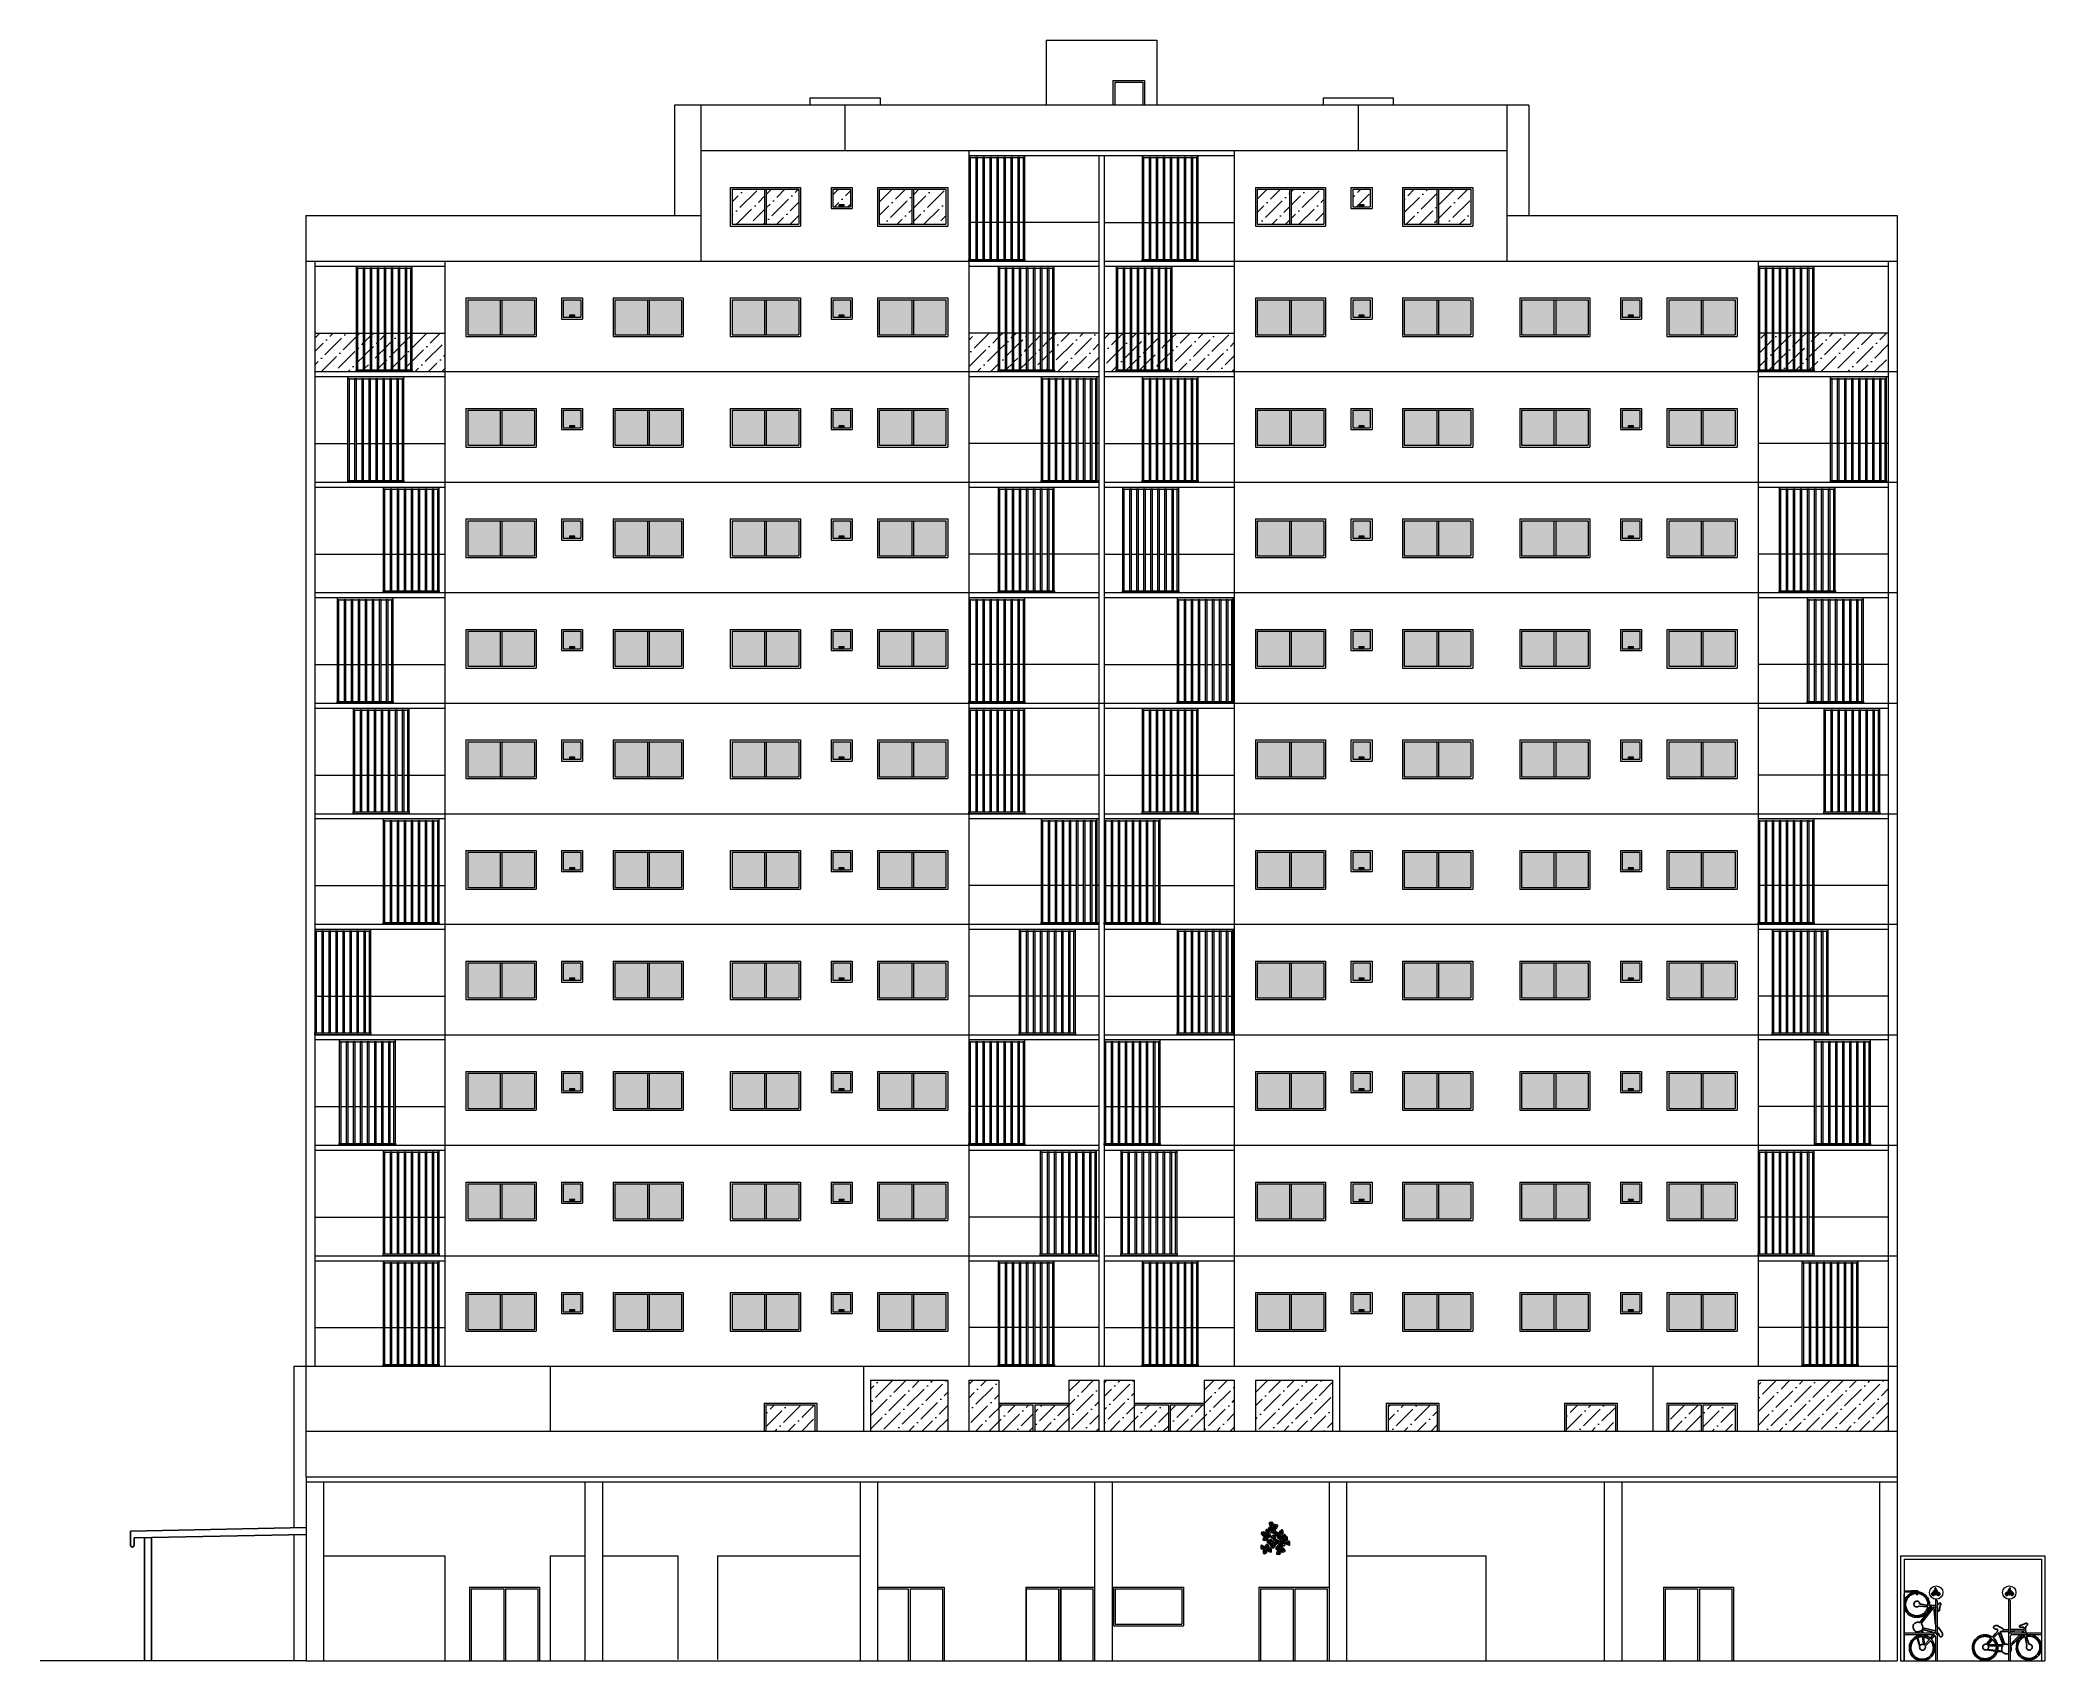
# Model space of a CAD drawing. Header units: millimetres. Extents: x 2878 to 6301, y 540 to 1980.
# Drawn here: x 2878.1 to 2935.2, y 904.1 to 950.3 of the extents above; entities that cross this region are included whole.
import ezdxf

# ---------------------------------------------------------------- set-up
doc = ezdxf.new("R2010")
doc.units = ezdxf.units.MM
doc.header["$LTSCALE"] = 4
for name, color, linetype, lineweight in [('ALVENARIA', 4, 'Continuous', 20), ('COTAS', 35, 'Continuous', 5), ('grosso', 1, 'Continuous', 25), ('medio', 3, 'Continuous', 18), ('PILAR', 1, 'Continuous', 5), ('PORTA', 2, 'Continuous', 20)]:
    doc.layers.add(name, color=color, linetype=linetype, lineweight=lineweight)
pattern_1 = [(45, (-397.31021, -324.33678), (0.143122832, 0.524783717), [0.6746875, -0.1349375, 0, -0.1349375])]

# ---------------------------------------------------------------- blocks, each defined once
blk = doc.blocks.new('brise')
h = blk.add_hatch(color=256)
h.dxf.hatch_style = 1
h.paths.add_polyline_path([(0.05, 2.949), (0, 2.949), (0, 0.05), (0.05, 0.05)])
h.paths.add_polyline_path([(0.25, 2.949), (0.2, 2.949), (0.2, 0.05), (0.25, 0.05)])
h.paths.add_polyline_path([(0.45, 2.949), (0.4, 2.949), (0.4, 0.05), (0.45, 0.05)])
h.paths.add_polyline_path([(0.65, 2.949), (0.6, 2.949), (0.6, 0.05), (0.65, 0.05)])
h.paths.add_polyline_path([(0.85, 2.949), (0.8, 2.949), (0.8, 0.05), (0.85, 0.05)])
h.paths.add_polyline_path([(1.05, 2.949), (1, 2.949), (1, 0.05), (1.05, 0.05)])
h.paths.add_polyline_path([(1.25, 2.949), (1.2, 2.949), (1.2, 0.05), (1.25, 0.05)])
h.paths.add_polyline_path([(1.45, 2.949), (1.4, 2.949), (1.4, 0.05), (1.45, 0.05)])
h.paths.add_polyline_path([(1.6, 2.949), (1.55, 2.949), (1.55, 0.05), (1.6, 0.05)])
h.paths.add_polyline_path([(1.6, 2.999), (0, 2.999), (0, 2.949), (1.6, 2.949)])
h = blk.add_hatch(color=256)
h.dxf.hatch_style = 1
h.paths.add_polyline_path([(1.601, 0.05), (0.001, 0.05), (0.001, 0), (1.601, 0)])
at = {"layer": 'COTAS', "ltscale": 0.01}
for points in [[(0, 2.999), (0, 2.949), (1.6, 2.949), (1.6, 2.999)], [(0, 0.05), (0.05, 0.05), (0.05, 2.949), (0, 2.949)], [(0.2, 0.05), (0.25, 0.05), (0.25, 2.949), (0.2, 2.949)], [(0.4, 0.05), (0.45, 0.05), (0.45, 2.949), (0.4, 2.949)], [(0.6, 0.05), (0.65, 0.05), (0.65, 2.949), (0.6, 2.949)], [(0.8, 0.05), (0.85, 0.05), (0.85, 2.949), (0.8, 2.949)], [(1, 0.05), (1.05, 0.05), (1.05, 2.949), (1, 2.949)], [(1.2, 0.05), (1.25, 0.05), (1.25, 2.949), (1.2, 2.949)], [(1.4, 0.05), (1.45, 0.05), (1.45, 2.949), (1.4, 2.949)], [(1.55, 0.05), (1.6, 0.05), (1.6, 2.949), (1.55, 2.949)], [(1.601, 0.05), (1.601, 0), (0.001, 0), (0.001, 0.05)]]:
    blk.add_lwpolyline(points, close=True, dxfattribs=at)
blk = doc.blocks.new('TREPADEI')
at = {"color": 64}
blk.add_line((3.2, 6), (3.2, 6.1), dxfattribs=at)
for centre, radius, start, end in [((-17.8, 11.7), 2.72, 112.4441, 128.1988), ((-16.8, 14.1), 2.72, 185.2833, 201.038), ((-15.4, 13.7), 3.92, 187.5688, 233.959), ((-16.5, 11.1), 3.92, 79.5231, 125.9133), ((-15.4, 10.9), 2.42, 189.3644, 228.9805), ((-16.3, 10.1), 1.22, 237.2569, 301.4649), ((-13.8, 2.3), 2.72, 167.3578, 183.1125), ((-15.2, 4.5), 2.72, 240.197, 255.9517), ((-12.6, 2.9), 3.92, 134.4368, 180.827), ((-14.1, 5.3), 3.92, 242.4825, 288.8727), ((-14.5, 12.9), 2.42, 84.5016, 124.1177), ((-14.7, 9.8), 1.21, 220.1963, 275.0471), ((-14.9, 14.8), 2.77, 260.2704, 341.0079), ((-17.1, 9.9), 2.77, 332.4742, 53.2117), ((-12.9, 5.7), 2.42, 139.4153, 179.0314), ((-11.7, 16), 5.37, 230.8988, 257.5758), ((-11.7, 16), 5.27, 230.8988, 257.4235), ((-13.9, 6.3), 1.22, 66.9309, 131.1389), ((-14.5, 14.1), 1.22, 12.0172, 76.2252), ((-12.4, 6.8), 1.21, 93.3487, 148.1995), ((-13.3, 13.2), 1.21, 38.435, 93.2858), ((-6.8, 10.4), 5.99, 111.7352, 171.545), ((-9.7, 10.5), 3.13, 166.242, 174.6214), ((-9.7, 10.5), 3.13, 176.4682, 223.1124), ((-14.7, 6.4), 2.77, 315.1841, 35.9215), ((-11.9, 1.8), 2.77, 27.3879, 108.1254), ((-11.7, 3.8), 2.42, 244.2781, 283.8942), ((-6.8, 10.4), 5.89, 111.7352, 171.5902), ((-9.7, 10.5), 3.03, 166.1548, 176.7456), ((-9.7, 10.5), 3.03, 176.4682, 222.8196), ((-13.8, 9.7), 5.27, 282.4163, 312.5778), ((-11.3, 16.7), 1.21, 96.3489, 151.1997), ((-10, 18.6), 2.77, 208.6268, 289.3643), ((-13.8, 9.7), 5.37, 285.8125, 311.8179), ((-13.7, 5.3), 3.49, 8.0021, 61.002), ((-13.7, 5.3), 3.59, 40.9747, 60.7471), ((-10.2, 17.8), 1.22, 113.4095, 177.6175), ((-11.6, 2.6), 1.22, 292.1706, 356.3786), ((-10.2, 10), 1.21, 78.955, 133.8058), ((-8.4, 11.4), 2.77, 191.2329, 271.9704), ((-11.4, 13), 5.27, 275.0412, 304.7382), ((-11.4, 13), 5.37, 275.7841, 301.342), ((-13.7, 5.3), 3.59, 0.3332, 39.0366), ((-10.1, 16.6), 2.42, 65.517, 105.1331), ((-10.5, 3.7), 1.21, 275.11, 329.9608), ((-13.7, 5.3), 3.49, 0.2961, 5.9937), ((-6.4, 5.6), 3.76, 182.9242, 241.7927), ((-6.4, 5.6), 3.66, 182.9596, 241.6431), ((-8.9, 10.8), 1.22, 96.0156, 160.2236), ((-7, 14.1), 2.77, 136.423, 217.1605), ((-8.7, -2.2), 2.77, 32.5034, 113.2409), ((-8.6, 0.2), 1.21, 170.668, 225.5188), ((-6.9, 6.2), 2.77, 119.029, 199.7665), ((-9.3, 6.4), 1.21, 257.1936, 312.0444), ((-9.3, 13.6), 1.21, 274.5876, 329.4384), ((-7.7, 15.1), 3.92, 69.2936, 110.1116), ((-9.1, 9.5), 2.42, 48.1231, 87.7392), ((-7.7, 6.5), 1.22, 230.7758, 294.9839), ((-7.8, 14.1), 1.22, 248.1698, 312.3778), ((-7, 6.1), 3.97, 252.8632, 307.3653), ((-7, 6.1), 4.07, 252.7249, 268.1774), ((-5.7, 19.4), 2.72, 121.1336, 136.8883), ((-5.1, 21.9), 2.72, 193.9729, 209.7276), ((-3.7, 21.7), 3.92, 196.2584, 242.6485), ((-7.3, 7.4), 3.92, 46.3275, 92.7176), ((-4.4, 18.9), 3.92, 88.2127, 134.6028), ((-8.5, 7.4), 2.42, 303.2603, 342.8764), ((-8.9, 14.8), 2.42, 320.6542, 0.2703), ((-7, 6.1), 4.07, 269.8044, 307.0642), ((-11.7, -0.5), 5.37, 3.1318, 28.7369), ((-4.6, 17.6), 4.07, 241.7614, 271.1259), ((-5.2, 27.5), 2.72, 103.7397, 119.4944), ((-3.8, 29.7), 2.72, 176.5789, 192.3336), ((-2.6, 29), 3.92, 178.8644, 225.2546), ((-9.3, 17.5), 3.92, 315.6757, 2.0659), ((-4.6, 17.6), 3.97, 241.435, 288.0672), ((-3.6, -0.4), 2.77, 104.7072, 185.4447), ((-8, 10.2), 3.92, 298.2818, 344.672), ((-4.1, 26.7), 3.92, 70.8187, 117.2089), ((-3.2, 18.9), 2.42, 198.054, 237.6701), ((-8, 18.2), 2.72, 348.5967, 352.14), ((-2.9, 26.3), 2.42, 180.66, 220.2761), ((-3.9, 25.6), 1.22, 228.5525, 292.7605), ((-5.9, 7.9), 2.72, 44.042, 59.7967), ((-4.2, 1.2), 1.84, 15.8734, 103.6978), ((-4.2, 1.2), 1.74, 15.8734, 103.0207), ((-4, 18), 1.22, 245.9465, 310.1545), ((-4.6, 17.6), 4.07, 272.7529, 288.2054), ((-2.6, 21.1), 2.42, 93.1911, 132.8072), ((-5.1, 1.4), 1.21, 352.4293, 47.2801), ((-6.6, 10.4), 2.72, 331.2027, 346.9574), ((-4.3, 0), 1.22, 9.4899, 73.6979), ((-1.8, 5.8), 2.72, 120.694, 136.4487), ((-1.1, 8.3), 2.72, 193.5333, 209.288), ((-5.5, 0.2), 2.42, 321.5974, 1.2135), ((-2.4, 25.1), 1.21, 211.4919, 266.3427), ((0.3, 8), 3.92, 195.8188, 242.2089), ((-3.4, 22.9), 2.77, 268.9599, 349.6974), ((-4.7, 17.7), 2.77, 341.1638, 61.9013), ((-5.2, 17.1), 3.66, 299.2872, 357.9707), ((-5.2, 17.1), 3.76, 299.1376, 358.0061), ((-0.3, 24.5), 5.27, 236.1921, 265.8892), ((-2.4, 18), 1.21, 228.8859, 283.7367), ((-0.4, 5.3), 3.92, 87.7731, 134.1633), ((-0.3, 24.5), 5.37, 239.5883, 265.1462), ((-1.7, 28.2), 2.42, 75.7972, 115.4133), ((-1.9, 30.1), 2.77, 251.566, 332.3035), ((-4.9, 21.9), 5.99, 9.3853, 69.1951), ((-4.7, 25.6), 2.77, 323.7698, 44.5073), ((-4.9, 21.9), 5.89, 9.3401, 69.1951), ((-2.9, 22.3), 1.22, 20.7067, 84.9147), ((-0.9, 1.7), 1.62, 181.1986, 235.7942), ((-0.4, 2.2), 2.05, 194.713, 238.5872), ((0.3, 13.4), 2.77, 72.8049, 153.5424), ((-1.1, 15.3), 1.21, 210.9695, 265.8203), ((-3.5, -1.6), 2.62, 2.1552, 48.306), ((-1.5, 21.5), 1.21, 47.1245, 101.9753), ((2, 17), 3.59, 141.8937, 180.5971), ((2, 17), 3.49, 174.9366, 180.6342), ((0.8, 5.3), 2.42, 197.6144, 237.2305), ((0.3, 3.5), 3.56, 239.9999, 265.243), ((2, 17), 3.49, 119.9283, 172.9283), ((2.1, 21.3), 5.27, 228.3525, 258.514), ((2.1, 21.3), 5.37, 229.1124, 255.1178), ((0, 14.1), 1.22, 184.5517, 248.7597), ((-1.6, 29.4), 1.22, 3.3128, 67.5208), ((2, 17), 3.59, 120.1832, 139.9556), ((0, 4.4), 1.22, 245.5069, 309.7149), ((-0.5, 28.3), 1.21, 29.7306, 84.5814), ((0.1, 15.4), 2.42, 257.0361, 296.6522), ((1.4, 7.4), 2.42, 92.7516, 132.3677), ((3.1, -2.6), 3.99, 94.0423, 140.1141), ((-2, 22.1), 3.03, 318.1107, 4.4622), ((4.7, -4), 5.63, 110.1365, 144.0189), ((-2, 22.1), 3.13, 317.8179, 4.4622), ((3.1, 18), 2.77, 145.0088, 225.7462), ((1.5, 24.8), 1.21, 87.6445, 142.4953), ((3.1, 26.5), 2.77, 199.9225, 280.6599), ((0.6, 9.3), 2.77, 268.5203, 349.2578), ((-0.8, 4.1), 2.77, 340.7242, 61.4617), ((3.7, 10.9), 5.27, 235.7525, 264.577), ((0.8, 18.4), 1.21, 32.7308, 87.5817), ((1.6, 4.3), 1.21, 228.4463, 283.2971), ((-2, 22.1), 3.03, 4.1847, 14.7755), ((3.7, 10.9), 5.37, 239.1488, 264.7776), ((-2, 22.1), 3.13, 6.309, 14.6884), ((-0.1, 27.6), 5.27, 283.5068, 310.0315), ((-0.1, 27.6), 5.37, 283.3546, 310.0315), ((2.4, 16.9), 3.92, 252.0577, 298.4478), ((1.1, 8.6), 1.22, 20.2671, 84.4752), ((2.7, 25.8), 1.22, 104.7051, 168.9131), ((2.3, 17.9), 1.22, 49.7914, 113.9995), ((2.5, 7.9), 1.21, 46.6849, 101.5357), ((2.7, 24.6), 2.42, 56.8126, 96.4287), ((6.4, 13), 3.92, 179.5712, 198.8727), ((4.9, 10.7), 2.42, 154.2781, 193.8942), ((3.7, 10.5), 1.22, 202.1706, 266.3786), ((5.3, 21.6), 2.77, 127.7186, 208.4561), ((2.3, 3.1), 1.74, 285.8734, 13.0207), ((2.3, 3.1), 1.84, 285.8734, 13.6978), ((3, 21.5), 1.21, 265.8832, 320.734), ((1.3, 17.3), 2.42, 1.8989, 41.515), ((7.2, 5.9), 4.07, 162.7249, 178.1774), ((7.2, 5.9), 4.07, 179.8044, 217.0642), ((7.2, 5.9), 3.97, 162.8632, 217.3653), ((6.7, 5.4), 3.76, 92.9242, 151.7927), ((6.7, 5.4), 3.66, 92.9596, 151.6431), ((4.8, 9.4), 1.21, 185.11, 239.9608), ((7.5, -0.4), 3.92, 139.8018, 186.192), ((1, 14.5), 3.92, 0.1033, 46.4935), ((4.6, 21.8), 1.22, 239.4654, 303.6734), ((4.8, 22.7), 3.92, 55.017, 101.4072), ((2.9, 10.8), 2.77, 297.3879, 18.1254), ((3.6, 16.1), 2.72, 284.9786, 300.7333), ((7, 0.9), 2.72, 137.5163, 153.271), ((4, 11.5), 3.92, 44.4368, 78.588), ((2.2, 13.9), 2.72, 357.8179, 13.5725), ((4.5, 0), 2.72, 64.6771, 80.4318), ((3.6, 22.5), 2.42, 311.9498, 351.5659), ((7.5, 13.7), 2.77, 225.1841, 305.9215), ((10.8, 12.7), 5.27, 192.4163, 222.5778), ((10.8, 12.7), 5.37, 195.8125, 221.8179), ((4.9, -1.4), 3.92, 31.7561, 78.1463), ((3.7, 25.3), 3.92, 306.9713, 353.3615), ((7.3, 5.8), 2.77, 29.029, 109.7665), ((7.6, 8.2), 1.21, 167.1936, 222.0444), ((7.6, 6.6), 1.22, 140.7758, 204.9839), ((6.5, 12.6), 3.59, 270.3332, 309.0366), ((6.5, 12.6), 3.49, 270.2961, 275.9937), ((8.5, 7.4), 2.42, 213.2603, 252.8764), ((6.8, 11.8), 2.42, 49.4153, 89.0314), ((6.5, 12.6), 3.49, 278.0021, 331.002), ((6.1, 23.4), 2.72, 52.7315, 68.4862), ((5, 25.8), 2.72, 339.8923, 355.647), ((11.3, 7), 3.92, 208.2818, 254.672), ((7.6, -1.6), 2.42, 36.7346, 76.3507), ((7.4, 12.9), 1.22, 336.9309, 41.1389), ((7.9, 11.4), 1.21, 3.3487, 58.1995), ((14.1, 10.4), 5.37, 185.7841, 211.342), ((6.5, 12.6), 3.59, 310.9747, 330.7471), ((14.1, 10.4), 5.27, 185.0412, 214.7382), ((11.7, 8.6), 3.13, 86.4682, 133.1124), ((11.7, 8.6), 3.03, 86.4682, 132.8196), ((10.9, 13.6), 1.21, 130.1963, 185.0471), ((11, 16), 2.77, 242.4742, 323.2117), ((12.5, 7.3), 2.77, 101.2329, 181.9704), ((11.2, 15.2), 1.22, 147.2569, 211.4649), ((12, 14.3), 2.42, 99.3644, 138.9805), ((11.5, 5.6), 2.72, 241.2027, 256.9574), ((13, 0.2), 2.42, 154.2781, 193.8942), ((14.5, 2.6), 3.92, 173.2821, 198.8727), ((9, 4.9), 2.72, 314.042, 329.7967), ((8.5, 6.2), 3.92, 316.3275, 2.7176), ((14.8, 14.4), 3.92, 97.5688, 143.959), ((11.7, 8.6), 3.03, 76.1548, 86.7456), ((17.1, 10.6), 5.37, 140.8988, 167.5758), ((17.1, 10.6), 5.27, 140.8988, 167.4235), ((11.7, 8.6), 3.13, 76.242, 84.6214), ((11.1, 9.2), 1.21, 348.955, 43.8058), ((11.9, 7.8), 1.22, 6.0156, 70.2236), ((12.1, 1.1), 3.92, 44.4368, 87.1653), ((11, 0.4), 2.77, 297.3879, 18.1254), ((11.5, 5.8), 5.99, 21.7352, 81.545), ((11.5, 5.8), 5.89, 21.7352, 81.5902), ((10.7, 8), 2.42, 318.1231, 357.7392), ((13.6, 2), 3.49, 260.7528, 331.002), ((16, 13.9), 2.77, 170.2704, 251.0079), ((15.2, 6), 2.77, 46.423, 127.1605), ((14.7, 8.3), 1.21, 184.5876, 239.4384), ((15.6, 3.2), 2.77, 225.1841, 305.9215), ((18.9, 2.3), 5.27, 192.4163, 221.9603), ((18.9, 2.3), 5.37, 195.8125, 221.5926), ((15.2, 6.8), 1.22, 158.1698, 222.3778), ((15.2, 15.7), 2.72, 95.2833, 111.038), ((15.9, 7.8), 2.42, 230.6542, 270.2703), ((14.8, 1.4), 2.42, 49.4153, 89.0314), ((12.9, 16.7), 2.72, 22.4441, 38.1988), ((14.3, 12.2), 1.21, 308.435, 3.2858), ((12.2, 15.5), 3.92, 349.5231, 35.9133), ((15.3, 13.5), 1.22, 282.0172, 346.2252), ((18.6, 8.2), 3.92, 225.6757, 272.0659), ((13.6, 2), 3.59, 310.9747, 330.7471), ((14, 13.4), 2.42, 354.5016, 34.1177), ((15.5, 2.4), 1.22, 336.9309, 41.1389), ((16, 0.9), 1.21, 3.3487, 58.1995), ((18.8, -2), 3.13, 86.4682, 133.1124), ((18.8, -2), 3.03, 86.4682, 132.8196), ((18, 3), 1.21, 130.1963, 185.0471), ((18.1, 5.3), 2.77, 242.4742, 323.2117), ((19.7, 8.9), 2.77, 118.6268, 199.3643), ((18.3, 4.6), 1.22, 178.0107, 211.4649), ((17.8, 10.3), 1.21, 6.3489, 61.1997), ((19.3, 7), 2.72, 258.5967, 274.3514), ((24.2, 0), 5.37, 140.8988, 167.5758), ((18.8, -2), 3.03, 76.1548, 86.7456), ((18.9, 9.2), 1.22, 23.4095, 87.6175), ((24.2, 0), 5.27, 140.8988, 167.4235), ((18.8, -2), 3.13, 76.242, 84.6214), ((17.1, 5.5), 2.72, 331.4359, 347.1906), ((18.6, -4.9), 5.99, 21.7352, 81.545), ((18.6, -4.9), 5.89, 21.7352, 81.5902), ((16.3, 6.7), 3.92, 333.7214, 20.1116), ((17.7, 9), 2.42, 335.517, 15.1331), ((21.9, 3.7), 3.92, 97.5688, 116.3929), ((23.1, 3.2), 2.77, 170.2704, 251.0079), ((22.3, 5.1), 2.72, 95.2833, 111.038), ((19.9, 6.1), 2.72, 22.4441, 38.1988), ((21.4, 1.5), 1.21, 308.435, 3.2858), ((19.3, 4.8), 3.92, 349.5231, 35.9133), ((22.4, 2.8), 1.22, 282.0172, 346.2252), ((21.1, 2.8), 2.42, 354.5016, 34.1177), ((26.8, -1.8), 2.77, 118.6268, 199.3643), ((24.9, -0.4), 1.21, 6.3489, 61.1997), ((-16.2, -8.9), 3.92, 153.7214, 200.1116), ((-17.7, -11.2), 2.42, 155.517, 195.1331), ((-18.9, -11.4), 1.22, 203.4095, 267.6175), ((-17.1, -7.7), 2.72, 151.4359, 167.1906), ((-19.3, -9.1), 2.72, 78.5967, 94.3514), ((-17.8, -12.4), 1.21, 186.3489, 241.1997), ((-18.6, -10.4), 3.92, 45.6757, 92.0659), ((-19.7, -11.1), 2.77, 298.6268, 19.3643), ((-11.5, -7.9), 5.89, 201.7352, 261.5902), ((-11.5, -7.9), 5.99, 201.7352, 261.545), ((-15.1, -8.2), 2.77, 226.423, 307.1605), ((-15.2, -15.7), 1.22, 102.0172, 166.2252), ((-14, -15.6), 2.42, 174.5016, 214.1177), ((-12.1, -17.7), 3.92, 169.5231, 215.9133), ((-15.8, -10), 2.42, 50.6542, 90.2703), ((-14.3, -14.4), 1.21, 128.435, 183.2858), ((-12.8, -18.9), 2.72, 202.4441, 218.1988), ((-15.9, -16.1), 2.77, 350.2704, 71.0079), ((-15.2, -17.9), 2.72, 275.2833, 291.038), ((-15.2, -9), 1.22, 338.1698, 42.3778), ((-14.7, -16.6), 3.92, 277.5688, 323.959), ((-14.7, -10.5), 1.21, 4.5876, 59.4384), ((-17.1, -12.8), 5.27, 317.5026, 347.4235), ((-11, -18.2), 2.77, 62.4742, 143.2117), ((-10.6, -10.2), 2.42, 138.1231, 177.7392), ((-11.8, -10), 1.22, 186.0156, 250.2236), ((-17.1, -12.8), 5.37, 320.8988, 347.5758), ((-8.5, -8.4), 3.92, 136.3275, 182.7176), ((-11.6, -10.8), 3.13, 256.242, 264.6214), ((-11.1, -11.4), 1.21, 168.955, 223.8058), ((-11.6, -10.8), 3.03, 256.1548, 266.7456), ((-12.5, -9.5), 2.77, 281.2329, 1.9704), ((-11.6, -10.8), 3.03, 266.4682, 312.8196), ((-11.6, -10.8), 3.13, 266.4682, 313.1124), ((-12, -16.5), 2.42, 279.3644, 318.9805), ((-9, -7.1), 2.72, 134.042, 149.7967), ((-11.5, -7.7), 2.72, 61.2027, 76.9574), ((-11.2, -9.1), 3.92, 28.2818, 74.672), ((-10.9, -15.8), 1.21, 310.1963, 5.0471), ((-11.2, -17.4), 1.22, 327.2569, 31.4649), ((-8.5, -1.4), 1.22, 144.2502, 208.4582), ((-7.3, -8), 2.77, 209.029, 289.7665), ((-14, -12.6), 5.27, 5.0412, 34.7382), ((-6.4, -14.8), 3.59, 130.9747, 150.7471), ((-7.6, -0.5), 2.42, 216.7346, 256.3507), ((-6.4, -14.8), 3.49, 98.0021, 151.002), ((-14, -12.6), 5.37, 5.7841, 31.342), ((-7.5, -15.9), 2.77, 45.1841, 125.9215), ((-7.9, -13.5), 1.21, 183.3487, 238.1995), ((-6.4, -14.8), 3.59, 90.3332, 129.0366), ((-7.4, -15.1), 1.22, 156.9309, 221.1389), ((-6.7, -14), 2.42, 229.4153, 269.0314), ((-4.8, -0.8), 3.92, 211.7561, 258.1463), ((-8.5, -9.6), 2.42, 33.2603, 72.8764), ((-10.8, -14.9), 5.27, 12.4163, 42.5778), ((-10.8, -14.9), 5.37, 15.8125, 41.8179), ((-6.4, -14.8), 3.49, 90.2961, 95.9937), ((-4, -13.7), 3.92, 224.4368, 270.827), ((-7.6, -8.8), 1.22, 320.7758, 24.9839), ((-7.5, -10.4), 1.21, 347.1936, 42.0444), ((-6.6, -7.6), 3.66, 272.9596, 331.6431), ((-6.6, -7.6), 3.76, 272.9242, 331.7927), ((-2.9, -13), 2.77, 117.3879, 198.1254), ((-4.5, -2.2), 2.72, 244.6771, 260.4318), ((-6.9, -3.1), 2.72, 317.5163, 333.271), ((-7.5, -1.7), 3.92, 319.8018, 6.192), ((-4.8, -11.6), 1.21, 5.11, 59.9608), ((-2.3, -5.3), 1.84, 105.8734, 193.6978), ((-2.3, -5.3), 1.74, 105.8734, 193.0207), ((-7.2, -8.1), 4.07, 359.8044, 37.0642), ((-7.2, -8.1), 3.97, 342.8632, 37.3653), ((-3.3, -15), 2.72, 257.3578, 273.1125), ((-3.6, -12.7), 1.22, 22.1706, 86.3786), ((-2.4, -6.2), 1.21, 82.4293, 137.2801), ((-0.6, -4.7), 2.77, 194.7072, 275.4447), ((-7.2, -8.1), 4.07, 342.7249, 358.1774), ((-5.5, -16.3), 2.72, 330.197, 345.9517), ((-0.6, -12.8), 5.37, 93.1318, 118.7369), ((-0.6, -12.8), 5.27, 89.7356, 119.3603), ((-6.4, -15.2), 3.92, 332.4825, 18.8727), ((-3.8, -0.7), 3.06, 290.7196, 343.8143), ((-3, -0.9), 2.68, 274.8927, 341.1438), ((-4.9, -12.9), 2.42, 334.2781, 13.8942), ((-1.1, -5.4), 1.22, 99.4899, 163.6979), ((1.1, -9.8), 2.77, 122.5034, 203.2409), ((-1.2, -9.7), 1.21, 260.668, 315.5188), ((-1.3, -6.6), 2.42, 51.5974, 91.2135), ((-1, -5.6), 3.81, 26.4515, 81.8601), ((0.3, -9.6), 1.22, 234.2502, 298.4582), ((1.4, 0), 1.41, 206.9872, 262.7011), ((0.7, -8.6), 3.92, 49.8018, 96.192), ((-0.5, -8.7), 2.42, 306.7346, 346.3507), ((-0.6, -3.9), 3.12, 1.3618, 53.6592), ((-0.2, -5.9), 3.92, 301.7561, 348.1463), ((4.2, -3.4), 1.84, 195.8734, 283.6978), ((4.2, -3.4), 1.74, 195.8734, 283.0207), ((5.5, -2.4), 2.42, 141.5974, 181.2135), ((4.3, -2.2), 1.22, 189.4899, 253.6979), ((2, -8), 2.72, 47.5163, 63.271), ((1.1, -5.6), 2.72, 334.6771, 350.4318), ((5.2, -3.6), 1.21, 172.4293, 227.2801), ((6.7, -12.6), 2.72, 151.2027, 166.9574), ((6, -10.1), 2.72, 224.042, 239.7967), ((8.1, -12.3), 3.92, 118.2818, 164.672), ((3.7, -1.8), 2.77, 284.7072, 5.4447), ((7.1, -8.3), 4.07, 89.8044, 127.0642), ((7.1, -8.3), 3.97, 72.8632, 127.3653), ((7.3, -9.6), 3.92, 226.3275, 272.7176), ((8.1, -20.4), 2.72, 168.5967, 184.3514), ((9.3, -19.7), 3.92, 135.6757, 182.0659), ((6.7, -18.2), 2.72, 241.4359, 257.1906), ((7.8, -17.3), 3.92, 243.7214, 290.1116), ((8.5, -9.6), 2.42, 123.2603, 162.8764), ((8.7, 0), 2.77, 212.5034, 293.2409), ((11.8, -1.7), 5.37, 183.1318, 208.7369), ((11.8, -1.7), 5.27, 179.7356, 209.3603), ((8.9, -16.9), 2.42, 140.6542, 180.2703), ((7.9, -16.3), 1.22, 68.1698, 132.3778), ((7.1, -8.3), 4.07, 72.7249, 88.1774), ((7.7, -8.7), 1.22, 50.7758, 114.9839), ((9.1, -11.7), 2.42, 228.1231, 267.7392), ((6.5, -7.7), 3.66, 2.9596, 61.6431), ((6.5, -7.7), 3.76, 2.9242, 61.7927), ((7, -8.4), 2.77, 299.029, 19.7665), ((8.4, -13.6), 2.77, 11.2329, 91.9704), ((9.4, -15.8), 1.21, 94.5876, 149.4384), ((9.3, -8.6), 1.21, 77.1936, 132.0444), ((11.5, -15.1), 5.27, 95.0412, 124.7382), ((11.5, -15.1), 5.37, 95.7841, 121.342), ((8.9, -12.9), 1.22, 276.0156, 340.2236), ((6.9, -12.6), 5.89, 291.7352, 351.5902), ((6.9, -12.6), 5.99, 291.7352, 351.545), ((7.1, -16.3), 2.77, 316.423, 37.1605), ((10, -20.8), 2.77, 28.6268, 109.3643), ((10.1, -18.8), 2.42, 245.517, 285.1331), ((8.5, -0.8), 1.22, 324.2502, 28.4582), ((8.6, -2.4), 1.21, 350.668, 45.5188), ((10.6, -5.9), 1.21, 95.11, 149.9608), ((12, -4), 2.77, 207.3879, 288.1254), ((13.7, -7.5), 3.59, 180.3332, 219.0366), ((10.3, -12.2), 1.21, 258.955, 313.8058), ((13.7, -7.5), 3.49, 180.2961, 185.9937), ((13.8, -11.9), 5.37, 105.8125, 131.8179), ((13.8, -11.9), 5.27, 102.4163, 132.5778), ((13.7, -7.5), 3.49, 188.0021, 241.002), ((11.7, -4.8), 1.22, 112.1706, 176.3786), ((11.7, 0.1), 1.22, 202.1706, 266.3786), ((10.3, -20), 1.22, 293.4095, 357.6175), ((13.7, -7.5), 3.59, 220.9747, 240.7471), ((11.8, -6), 2.42, 64.2781, 103.8942), ((11.4, -18.9), 1.21, 276.3489, 331.1997), ((12.9, -1), 1.21, 185.11, 239.9608), ((14.8, -8.6), 2.77, 135.1841, 215.9215), ((9.8, -12.7), 3.13, 356.4682, 43.1124), ((9.8, -12.7), 3.03, 356.4682, 42.8196), ((15, -17), 2.77, 80.2704, 161.0079), ((13.3, -15.4), 1.21, 218.435, 273.2858), ((12.5, -9), 1.21, 273.3487, 328.1995), ((9.8, -12.7), 3.03, 346.1548, 356.7456), ((14.1, -7.5), 3.92, 97.8754, 108.8727), ((9.8, -12.7), 3.13, 346.242, 354.6214), ((13.7, 1.2), 2.9, 253.7146, 316.4848), ((11.7, -18.2), 5.37, 50.8988, 77.5758), ((11.7, -18.2), 5.27, 50.8988, 77.4235), ((14.7, -2.5), 1.21, 167.1936, 222.0444), ((14.6, -16.3), 1.22, 192.0172, 256.2252), ((14.4, -4.8), 2.77, 29.029, 109.7665), ((14.7, -4.1), 1.22, 140.7758, 204.9839), ((14, -8.5), 1.22, 246.9309, 311.1389), ((15.6, -3.2), 2.42, 213.2603, 252.8764), ((17.1, -12.1), 2.77, 152.4742, 233.2117), ((14.5, -15.1), 2.42, 264.5016, 304.1177), ((14.8, -12), 1.21, 40.1963, 95.0471), ((12.9, -7.9), 2.42, 319.4153, 359.0314), ((18.4, -3.7), 3.92, 208.2818, 254.672), ((12.6, -5.1), 3.92, 314.4368, 332.6486), ((16.3, -12.3), 1.22, 57.2569, 121.4649), ((-3.3, -8.8), 20.8, 15.6697, 22.6607), ((-3.3, -8.8), 20.9, 14.7845, 22.6607), ((16.6, -13.3), 3.92, 259.5231, 305.9133), ((19.6, -3.4), 2.77, 101.2329, 181.9704), ((15.4, -13.1), 2.42, 9.3644, 48.9805), ((18.6, -5.1), 2.72, 241.2027, 256.9574), ((15.5, -15.9), 3.92, 7.5688, 53.959), ((16.1, -5.8), 2.72, 314.042, 329.7967), ((15.6, -4.4), 3.92, 316.3275, 2.7176), ((17.9, -13.9), 2.72, 292.4441, 308.1988), ((18.2, -1.5), 1.21, 348.955, 43.8058), ((19, -2.9), 1.22, 6.0156, 70.2236), ((16.8, -16.3), 2.72, 5.2833, 21.038), ((17.8, -2.6), 2.42, 318.1231, 357.7392), ((22.3, -4.7), 2.77, 46.423, 127.1605), ((21.8, -2.4), 1.21, 184.5876, 239.4384), ((22.3, -3.9), 1.22, 158.1698, 222.3778), ((23, -2.8), 2.42, 230.6542, 270.2703), ((25.7, -2.4), 3.92, 225.6757, 272.0659), ((26.4, -3.7), 2.72, 258.5967, 274.3514), ((26, -1.5), 1.22, 23.4095, 87.6175), ((24.2, -5.1), 2.72, 331.4359, 347.1906), ((23.3, -4), 3.92, 333.7214, 20.1116), ((24.8, -1.6), 2.42, 335.517, 15.1331)]:
    blk.add_arc(centre, radius, start, end, dxfattribs=at)
at = {"color": 62}
for centre, radius, start, end in [((-8.3, 33.5), 22.5, 241.1223, 251.6819), ((-14, 7.9), 4.45, 108.188, 137.2504), ((-10.1, 9.3), 6.57, 157.2821, 178.2581), ((-26.2, 22.5), 22.5, 296.036, 306.5956), ((-12.7, 14.5), 3.12, 175.7401, 207.2795), ((-12.3, 11.1), 3.25, 161.0711, 217.0836), ((-12.2, 12.7), 3.28, 137.3797, 190.5531), ((-11.4, 9), 5.12, 110.1736, 141.8767), ((-11.4, 7.4), 3.28, 192.2934, 245.4668), ((-7.9, 5.9), 5.12, 165.0873, 196.7904), ((-8.5, 3.2), 4.45, 163.1016, 192.1641), ((-7.4, 7.2), 6.57, 212.1958, 233.1717), ((-10.2, 6.4), 3.25, 215.9848, 271.9973), ((-11.6, 14), 3.25, 37.2237, 93.2362), ((-14.4, 13.1), 6.57, 33.4347, 54.4107), ((-12.7, 6), 5.12, 30.364, 62.0672), ((-11.5, 8), 3.25, 315.1571, 11.1697), ((-13.3, 17.2), 4.45, 344.3406, 13.403), ((4.8, -1.8), 22.5, 117.2749, 127.8345), ((-10.3, 13), 3.28, 13.5323, 66.7057), ((-13.9, 14.4), 5.12, 346.3262, 18.0293), ((-11.4, 9.7), 3.28, 341.6876, 34.8611), ((-12.4, 30.8), 22.5, 280.5589, 291.1185), ((-10.2, 4.6), 4.45, 34.9903, 64.0528), ((-8.6, 12.4), 3.12, 51.8927, 83.4321), ((-10.7, 11.4), 3.12, 324.9613, 356.5007), ((-14, 6.5), 6.57, 353.9827, 14.9586), ((0.3, 42.4), 22.5, 249.8118, 260.3715), ((-11.7, -0.5), 5.27, 359.7356, 29.3603), ((-7.6, 2.3), 3.25, 293.3041, 349.3166), ((-16.3, 9.5), 22.5, 53.0958, 63.6554), ((-7.9, 5.2), 6.57, 289.5151, 310.4911), ((-1.4, 16.2), 4.45, 116.8775, 145.94), ((-1.4, 24.5), 3.28, 114.2246, 167.398), ((-1.1, 22.9), 3.12, 184.4297, 215.9691), ((-0.3, 21.2), 3.28, 146.0692, 199.2427), ((-0.2, 19.6), 3.25, 169.7606, 225.7732), ((1, 17.6), 5.12, 118.8632, 150.5663), ((4.5, 28.7), 22.5, 249.3723, 259.9319), ((1.5, 28.8), 4.45, 167.5273, 196.5897), ((2.1, 26), 5.12, 162.901, 194.6041), ((2.6, 24.7), 6.57, 126.5197, 147.4956), ((-0.2, 25.6), 3.25, 87.6941, 143.7066), ((-1.5, 17.9), 3.25, 268.933, 324.9456), ((2.5, 2.5), 4.45, 116.4379, 145.5004), ((-4.3, 18.7), 6.57, 307.7586, 328.7345), ((6.3, 4.5), 6.57, 165.5321, 186.508), ((3.7, 7.6), 3.28, 145.6297, 198.8031), ((5, 4), 5.12, 118.4236, 150.1267), ((3.7, 5.9), 3.25, 169.321, 225.3336), ((-3.8, 17.4), 5.12, 344.1399, 15.843), ((-0.3, 19), 3.28, 295.4635, 348.6369), ((14.3, 34.3), 22.5, 234.3347, 244.8943), ((-3.1, 14.7), 4.45, 348.7662, 17.8287), ((-0.3, 20.5), 5.12, 39.0536, 70.7567), ((0.4, 24.3), 3.28, 350.3772, 43.5506), ((8.3, 6.3), 6.57, 122.1958, 143.1717), ((0.6, 22.7), 3.25, 323.8467, 19.8592), ((4.3, 7.5), 4.45, 73.1016, 102.1641), ((0.9, 26.1), 3.12, 333.6508, 5.1902), ((-3.8, 45), 22.5, 289.2484, 299.808), ((2.3, 19.5), 4.45, 43.6799, 72.7424), ((7.5, 9.1), 3.25, 125.9848, 181.9973), ((-1.7, 20.8), 6.57, 2.6723, 23.6482), ((23.6, 25.1), 22.5, 211.0803, 216.5956), ((27, 7.6), 22.5, 193.3553, 203.9149), ((8.5, 10.3), 3.28, 102.2934, 155.4668), ((7, 6.8), 5.12, 75.0873, 106.7904), ((9.1, 10.4), 3.25, 225.1571, 281.1697), ((7.7, 12.9), 6.57, 263.9827, 284.9586), ((5.7, 9.1), 4.45, 304.9903, 334.0528), ((7.1, 11.6), 5.12, 300.364, 332.0672), ((10.8, 10.3), 3.28, 251.6876, 304.8611), ((31.9, 11.3), 22.5, 190.5589, 201.1185), ((12.2, 11.3), 3.25, 71.0711, 127.0836), ((10.4, 9), 6.57, 67.2821, 88.2581), ((12.5, 9.6), 3.12, 234.9613, 266.5007), ((16.4, -4.1), 6.57, 122.1958, 143.1717), ((12.3, -3), 4.45, 73.1016, 102.1641), ((9, 13), 4.45, 18.188, 47.2504), ((15.5, -1.4), 3.25, 125.9848, 181.9973), ((31.7, 14.7), 22.5, 211.0803, 216.5956), ((34.6, 7.3), 22.5, 151.1223, 161.6819), ((13.8, 11.1), 3.28, 47.3797, 100.5531), ((10.1, 10.3), 5.12, 20.1736, 51.8767), ((16.6, -0.1), 3.28, 102.2934, 155.4668), ((15.1, -3.6), 5.12, 75.0873, 106.7904), ((15.6, 11.6), 3.12, 85.7401, 117.2795), ((15.5, 12.8), 5.12, 256.3262, 288.0293), ((14.1, 9.3), 3.28, 283.5323, 336.7057), ((15.1, 10.6), 3.25, 307.2237, 3.2362), ((-0.7, -5.8), 22.5, 27.2749, 37.8345), ((18.3, 12.3), 4.45, 254.3406, 283.403), ((19.3, 0.6), 3.25, 71.0711, 127.0836), ((14.2, 13.3), 6.57, 303.4347, 324.4107), ((17.5, -1.7), 6.57, 67.2821, 70.9642), ((16.1, 2.3), 4.45, 18.188, 35.0952), ((41.7, -3.4), 22.5, 151.1223, 161.6819), ((20.9, 0.5), 3.28, 47.3797, 100.5531), ((17.2, -0.3), 5.12, 20.1736, 51.8767), ((22.7, 1), 3.12, 85.7401, 117.2795), ((22.2, -0.1), 3.25, 307.2237, 3.2362), ((-14.2, -15.5), 6.57, 123.4347, 144.4107), ((0.7, 3.7), 22.5, 207.2749, 217.8345), ((-18.2, -14.4), 4.45, 74.3406, 103.403), ((-15.1, -12.7), 3.25, 127.2237, 183.2362), ((-14, -11.5), 3.28, 103.5323, 156.7057), ((-15.5, -15), 5.12, 76.3262, 108.0293), ((-13.8, -13.3), 3.28, 227.3797, 280.5531), ((-15.6, -13.8), 3.12, 265.7401, 297.2795), ((-34.6, -9.4), 22.5, 331.1223, 341.6819), ((-10, -12.5), 5.12, 200.1736, 231.8767), ((-12.1, -13.5), 3.25, 251.0711, 307.0836), ((-9, -15.1), 4.45, 198.188, 227.2504), ((-10.4, -11.2), 6.57, 247.2821, 268.2581), ((-10.7, -12.5), 3.28, 71.6876, 124.8611), ((-12.4, -11.8), 3.12, 54.9613, 86.5007), ((-7.1, -13.8), 5.12, 120.364, 152.0672), ((-31.8, -13.5), 22.5, 10.5589, 21.1185), ((-5.7, -11.3), 4.45, 124.9903, 154.0528), ((-9.1, -12.6), 3.25, 45.1571, 101.1697), ((-7.6, -15.1), 6.57, 83.9827, 104.9586), ((-6.7, 4.4), 5.12, 242.4066, 274.1097), ((-9, 1.3), 3.28, 269.6127, 322.7861), ((-7, -9), 5.12, 255.0873, 286.7904), ((-8.5, -12.5), 3.28, 282.2934, 335.4668), ((-4.2, 3.2), 4.45, 240.421, 269.4834), ((-27, -9.8), 22.5, 13.3553, 23.9149), ((-7.4, -11.3), 3.25, 305.9848, 1.9973), ((-23.6, -27.3), 22.5, 26.036, 36.5956), ((-4.2, -9.6), 4.45, 253.1016, 282.1641), ((-8.3, -8.5), 6.57, 302.1958, 323.1717), ((-3.4, -8.8), 3.25, 23.3041, 79.3166), ((-6.3, -9), 6.57, 19.5151, 40.4911), ((-5.5, -7.8), 5.12, 332.4066, 4.1097), ((-4.3, -5.3), 4.45, 330.421, 359.4834), ((8.7, -28.1), 22.5, 103.3553, 113.9149), ((-2.4, -10.1), 3.28, 359.6127, 52.7861), ((7.9, -7.4), 6.57, 109.5151, 130.4911), ((4.2, -5.4), 4.45, 60.421, 89.4834), ((12.4, -33), 22.5, 100.5589, 111.1185), ((7.7, -4.5), 3.25, 113.3041, 169.3166), ((-4.7, -0.4), 22.5, 297.2749, 307.8345), ((9, -3.5), 3.28, 89.6127, 142.7861), ((6.8, -6.6), 5.12, 62.4066, 94.1097), ((10.3, -6.8), 4.45, 214.9903, 244.0528), ((10.4, -15.2), 3.28, 193.5323, 246.7057), ((14, -8.7), 6.57, 173.9827, 194.9586), ((10.7, -13.5), 3.12, 144.9613, 176.5007), ((11.4, -11.8), 3.28, 161.6876, 214.8611), ((11.5, -10.2), 3.25, 135.1571, 191.1697), ((12.7, -8.2), 5.12, 210.364, 242.0672), ((14, -16.6), 5.12, 166.3262, 198.0293), ((13.4, -19.4), 4.45, 164.3406, 193.403), ((14.4, -15.3), 6.57, 213.4347, 234.4107), ((11.7, -16.2), 3.25, 217.2237, 273.2362), ((10.2, -8.5), 3.25, 35.9848, 91.9973), ((7.4, -9.4), 6.57, 32.1958, 53.1717), ((8.6, -5.3), 4.45, 343.1016, 12.1641), ((26.3, -24.7), 22.5, 121.1362, 126.5956), ((7.9, -8.1), 5.12, 345.0873, 16.7904), ((11.5, -9.6), 3.28, 12.2934, 65.4668), ((11.4, -11.1), 5.12, 290.1736, 321.8767), ((16.2, -0.3), 3.25, 225.1571, 281.1697), ((12.2, -14.9), 3.28, 317.3797, 10.5531), ((12.4, -13.3), 3.25, 341.0711, 37.0836), ((12.8, -1.5), 4.45, 304.9903, 334.0528), ((14.1, -10.1), 4.45, 288.188, 317.2504), ((8.4, -35.7), 22.5, 61.1223, 71.6819), ((12.7, -16.7), 3.12, 355.7401, 27.2795), ((10.1, -11.5), 6.57, 337.2821, 358.2581), ((14.2, 1), 5.12, 300.364, 332.0672), ((17.9, -0.3), 3.28, 251.6876, 304.8611), ((19.6, -1.1), 3.12, 234.9613, 266.5007), ((22.6, 2.2), 5.12, 256.3262, 288.0293), ((21.2, -1.4), 3.28, 283.5323, 336.7057), ((6.4, -16.5), 22.5, 27.2749, 37.8345), ((25.4, 1.6), 4.45, 254.3406, 283.403), ((21.3, 2.7), 6.57, 303.4347, 324.4107)]:
    blk.add_arc(centre, radius, start, end, dxfattribs=at)

msp = doc.modelspace()

# ---------------------------------------------------------------- hatches: boundary and pattern name
at = {"layer": 'COTAS'}
h = msp.add_hatch(dxfattribs=at)
h.set_pattern_fill('ANSI36', color=256, scale=0.085)
h.set_pattern_definition(pattern_1)
h.paths.add_polyline_path([(2898.699, 946.018), (2897.774, 946.018), (2897.774, 945.018), (2898.699, 945.018)])
h.paths.add_polyline_path([(2899.674, 946.018), (2898.749, 946.018), (2898.749, 945.018), (2899.674, 945.018)])
h.paths.add_polyline_path([(2901.145, 946.018), (2900.644, 946.018), (2900.644, 945.518), (2901.145, 945.518)])
h.paths.add_polyline_path([(2900.82, 945.575), (2900.969, 945.575), (2900.969, 945.548), (2900.82, 945.548)], flags=16)
h.paths.add_polyline_path([(2902.894, 946.018), (2901.969, 946.018), (2901.969, 945.018), (2902.894, 945.018)])
h.paths.add_polyline_path([(2903.869, 946.018), (2902.944, 946.018), (2902.944, 945.018), (2903.869, 945.018)])
h.paths.add_polyline_path([(2913.664, 946.018), (2912.739, 946.018), (2912.739, 945.018), (2913.664, 945.018)])
h.paths.add_polyline_path([(2914.639, 946.018), (2913.714, 946.018), (2913.714, 945.018), (2914.639, 945.018)])
h.paths.add_polyline_path([(2915.965, 946.018), (2915.464, 946.018), (2915.464, 945.518), (2915.965, 945.518)])
h.paths.add_polyline_path([(2915.789, 945.575), (2915.789, 945.548), (2915.64, 945.548), (2915.64, 945.575)], flags=16)
h.paths.add_polyline_path([(2917.859, 946.018), (2916.934, 946.018), (2916.934, 945.018), (2917.859, 945.018)])
h.paths.add_polyline_path([(2918.834, 946.018), (2917.909, 946.018), (2917.909, 945.018), (2918.834, 945.018)])
h = msp.add_hatch(dxfattribs=at)
h.set_pattern_fill('ANSI36', color=256, scale=0.085)
h.set_pattern_definition(pattern_1)
h.paths.add_polyline_path([(2892.138, 942.868), (2891.213, 942.868), (2891.213, 941.868), (2892.138, 941.868)])
h.paths.add_polyline_path([(2891.163, 942.868), (2890.238, 942.868), (2890.238, 941.868), (2891.163, 941.868)])
h.paths.add_polyline_path([(2893.464, 942.868), (2892.963, 942.868), (2892.963, 942.368), (2893.464, 942.368)])
h.paths.add_polyline_path([(2893.288, 942.425), (2893.288, 942.398), (2893.139, 942.398), (2893.139, 942.425)], flags=16)
h.paths.add_polyline_path([(2895.359, 942.868), (2894.434, 942.868), (2894.434, 941.868), (2895.359, 941.868)])
h.paths.add_polyline_path([(2896.334, 942.868), (2895.409, 942.868), (2895.409, 941.868), (2896.334, 941.868)])
h.paths.add_polyline_path([(2898.699, 942.868), (2897.774, 942.868), (2897.774, 941.868), (2898.699, 941.868)])
h.paths.add_polyline_path([(2899.674, 942.868), (2898.749, 942.868), (2898.749, 941.868), (2899.674, 941.868)])
h.paths.add_polyline_path([(2901.145, 942.868), (2900.644, 942.868), (2900.644, 942.368), (2901.145, 942.368)])
h.paths.add_polyline_path([(2900.969, 942.425), (2900.969, 942.398), (2900.82, 942.398), (2900.82, 942.425)], flags=16)
h.paths.add_polyline_path([(2902.894, 942.868), (2901.969, 942.868), (2901.969, 941.868), (2902.894, 941.868)])
h.paths.add_polyline_path([(2903.869, 942.868), (2902.944, 942.868), (2902.944, 941.868), (2903.869, 941.868)])
h.paths.add_polyline_path([(2913.664, 942.868), (2912.739, 942.868), (2912.739, 941.868), (2913.664, 941.868)])
h.paths.add_polyline_path([(2914.639, 942.868), (2913.714, 942.868), (2913.714, 941.868), (2914.639, 941.868)])
h.paths.add_polyline_path([(2915.965, 942.868), (2915.464, 942.868), (2915.464, 942.368), (2915.965, 942.368)])
h.paths.add_polyline_path([(2915.789, 942.425), (2915.789, 942.398), (2915.64, 942.398), (2915.64, 942.425)], flags=16)
h.paths.add_polyline_path([(2917.859, 942.868), (2916.934, 942.868), (2916.934, 941.868), (2917.859, 941.868)])
h.paths.add_polyline_path([(2918.834, 942.868), (2917.909, 942.868), (2917.909, 941.868), (2918.834, 941.868)])
h.paths.add_polyline_path([(2921.2, 942.868), (2920.275, 942.868), (2920.275, 941.868), (2921.2, 941.868)])
h.paths.add_polyline_path([(2922.175, 942.868), (2921.25, 942.868), (2921.25, 941.868), (2922.175, 941.868)])
h.paths.add_polyline_path([(2923.645, 942.868), (2923.145, 942.868), (2923.145, 942.368), (2923.645, 942.368)])
h.paths.add_polyline_path([(2923.32, 942.425), (2923.47, 942.425), (2923.47, 942.398), (2923.32, 942.398)], flags=16)
h.paths.add_polyline_path([(2925.395, 942.868), (2924.47, 942.868), (2924.47, 941.868), (2925.395, 941.868)])
h.paths.add_polyline_path([(2926.37, 942.868), (2925.445, 942.868), (2925.445, 941.868), (2926.37, 941.868)])
h = msp.add_hatch(dxfattribs=at)
h.set_pattern_fill('ANSI36', color=256, scale=0.085)
h.set_pattern_definition(pattern_1)
h.paths.add_polyline_path([(2887.057, 941.918), (2885.878, 941.918), (2885.878, 940.818), (2887.057, 940.818)])
h.paths.add_polyline_path([(2887.257, 941.918), (2887.107, 941.918), (2887.107, 940.868), (2887.257, 940.868)])
h.paths.add_polyline_path([(2887.457, 941.918), (2887.307, 941.918), (2887.307, 940.868), (2887.457, 940.868)])
h.paths.add_polyline_path([(2887.657, 941.918), (2887.507, 941.918), (2887.507, 940.868), (2887.657, 940.868)])
h.paths.add_polyline_path([(2887.857, 941.918), (2887.707, 941.918), (2887.707, 940.868), (2887.857, 940.868)])
h.paths.add_polyline_path([(2888.057, 941.918), (2887.907, 941.918), (2887.907, 940.868), (2888.057, 940.868)])
h.paths.add_polyline_path([(2888.257, 941.918), (2888.107, 941.918), (2888.107, 940.868), (2888.257, 940.868)])
h.paths.add_polyline_path([(2888.457, 941.918), (2888.307, 941.918), (2888.307, 940.868), (2888.457, 940.868)])
h.paths.add_polyline_path([(2888.607, 941.918), (2888.507, 941.918), (2888.507, 940.868), (2888.607, 940.868)])
h.paths.add_polyline_path([(2889.588, 941.918), (2888.657, 941.918), (2888.657, 940.868), (2888.658, 940.868), (2888.658, 940.818), (2889.588, 940.818)])
h = msp.add_hatch(dxfattribs=at)
h.set_pattern_fill('ANSI36', color=256, scale=0.085)
h.set_pattern_definition(pattern_1)
h.paths.add_polyline_path([(2905.359, 941.918), (2904.519, 941.918), (2904.519, 940.818), (2905.359, 940.818)])
h.paths.add_polyline_path([(2905.559, 941.918), (2905.409, 941.918), (2905.409, 940.868), (2905.559, 940.868)])
h.paths.add_polyline_path([(2905.759, 941.918), (2905.609, 941.918), (2905.609, 940.868), (2905.759, 940.868)])
h.paths.add_polyline_path([(2905.959, 941.918), (2905.809, 941.918), (2905.809, 940.868), (2905.959, 940.868)])
h.paths.add_polyline_path([(2906.159, 941.918), (2906.009, 941.918), (2906.009, 940.868), (2906.159, 940.868)])
h.paths.add_polyline_path([(2906.359, 941.918), (2906.209, 941.918), (2906.209, 940.868), (2906.359, 940.868)])
h.paths.add_polyline_path([(2906.559, 941.918), (2906.409, 941.918), (2906.409, 940.868), (2906.559, 940.868)])
h.paths.add_polyline_path([(2906.759, 941.918), (2906.609, 941.918), (2906.609, 940.868), (2906.759, 940.868)])
h.paths.add_polyline_path([(2906.909, 941.918), (2906.809, 941.918), (2906.809, 940.868), (2906.909, 940.868)])
h.paths.add_polyline_path([(2908.229, 941.918), (2906.959, 941.918), (2906.959, 940.868), (2906.96, 940.868), (2906.96, 940.818), (2908.229, 940.818)])
h.paths.add_polyline_path([(2910.322, 940.868), (2910.322, 940.818), (2908.722, 940.818), (2908.722, 940.868)], flags=17)
h = msp.add_hatch(dxfattribs=at)
h.set_pattern_fill('ANSI36', color=256, scale=0.085)
h.set_pattern_definition(pattern_1)
h.paths.add_polyline_path([(2908.72, 941.918), (2908.379, 941.918), (2908.379, 940.818), (2908.72, 940.818)])
h.paths.add_polyline_path([(2908.92, 941.918), (2908.77, 941.918), (2908.77, 940.868), (2908.92, 940.868)])
h.paths.add_polyline_path([(2909.12, 941.918), (2908.97, 941.918), (2908.97, 940.868), (2909.12, 940.868)])
h.paths.add_polyline_path([(2909.32, 941.918), (2909.17, 941.918), (2909.17, 940.868), (2909.32, 940.868)])
h.paths.add_polyline_path([(2909.52, 941.918), (2909.37, 941.918), (2909.37, 940.868), (2909.52, 940.868)])
h.paths.add_polyline_path([(2909.72, 941.918), (2909.57, 941.918), (2909.57, 940.868), (2909.72, 940.868)])
h.paths.add_polyline_path([(2909.92, 941.918), (2909.77, 941.918), (2909.77, 940.868), (2909.92, 940.868)])
h.paths.add_polyline_path([(2910.12, 941.918), (2909.97, 941.918), (2909.97, 940.868), (2910.12, 940.868)])
h.paths.add_polyline_path([(2910.27, 941.918), (2910.17, 941.918), (2910.17, 940.868), (2910.27, 940.868)])
h.paths.add_polyline_path([(2912.089, 941.918), (2910.32, 941.918), (2910.32, 940.868), (2910.322, 940.868), (2910.322, 940.818), (2912.089, 940.818)])
h = msp.add_hatch(dxfattribs=at)
h.set_pattern_fill('ANSI36', color=256, scale=0.085)
h.set_pattern_definition(pattern_1)
h.paths.add_polyline_path([(2930.73, 941.918), (2928.62, 941.918), (2928.62, 940.868), (2928.621, 940.868), (2928.621, 940.818), (2930.73, 940.818)])
h.paths.add_polyline_path([(2928.57, 941.918), (2928.47, 941.918), (2928.47, 940.868), (2928.57, 940.868)])
h.paths.add_polyline_path([(2928.42, 941.918), (2928.27, 941.918), (2928.27, 940.868), (2928.42, 940.868)])
h.paths.add_polyline_path([(2928.22, 941.918), (2928.07, 941.918), (2928.07, 940.868), (2928.22, 940.868)])
h.paths.add_polyline_path([(2928.02, 941.918), (2927.87, 941.918), (2927.87, 940.868), (2928.02, 940.868)])
h.paths.add_polyline_path([(2927.82, 941.918), (2927.67, 941.918), (2927.67, 940.868), (2927.82, 940.868)])
h.paths.add_polyline_path([(2927.62, 941.918), (2927.47, 941.918), (2927.47, 940.868), (2927.62, 940.868)])
h.paths.add_polyline_path([(2927.42, 941.918), (2927.27, 941.918), (2927.27, 940.868), (2927.42, 940.868)])
h.paths.add_polyline_path([(2927.22, 941.918), (2927.07, 941.918), (2927.07, 940.868), (2927.22, 940.868)])
h = msp.add_hatch(dxfattribs=at)
h.set_pattern_fill('ANSI36', color=256, scale=0.085)
h.set_pattern_definition(pattern_1)
h.paths.add_polyline_path([(2891.163, 939.718), (2890.238, 939.718), (2890.238, 938.718), (2891.163, 938.718)])
h.paths.add_polyline_path([(2892.138, 939.718), (2891.213, 939.718), (2891.213, 938.718), (2892.138, 938.718)])
h.paths.add_polyline_path([(2893.464, 939.718), (2892.963, 939.718), (2892.963, 939.218), (2893.464, 939.218)])
h.paths.add_polyline_path([(2893.288, 939.275), (2893.288, 939.248), (2893.139, 939.248), (2893.139, 939.275)], flags=16)
h.paths.add_polyline_path([(2895.359, 939.718), (2894.434, 939.718), (2894.434, 938.718), (2895.359, 938.718)])
h.paths.add_polyline_path([(2896.334, 939.718), (2895.409, 939.718), (2895.409, 938.718), (2896.334, 938.718)])
h.paths.add_polyline_path([(2898.699, 939.718), (2897.774, 939.718), (2897.774, 938.718), (2898.699, 938.718)])
h.paths.add_polyline_path([(2899.674, 939.718), (2898.749, 939.718), (2898.749, 938.718), (2899.674, 938.718)])
h.paths.add_polyline_path([(2901.145, 939.718), (2900.644, 939.718), (2900.644, 939.218), (2901.145, 939.218)])
h.paths.add_polyline_path([(2900.969, 939.275), (2900.969, 939.248), (2900.82, 939.248), (2900.82, 939.275)], flags=16)
h.paths.add_polyline_path([(2902.894, 939.718), (2901.969, 939.718), (2901.969, 938.718), (2902.894, 938.718)])
h.paths.add_polyline_path([(2903.869, 939.718), (2902.944, 939.718), (2902.944, 938.718), (2903.869, 938.718)])
h.paths.add_polyline_path([(2913.664, 939.718), (2912.739, 939.718), (2912.739, 938.718), (2913.664, 938.718)])
h.paths.add_polyline_path([(2914.639, 939.718), (2913.714, 939.718), (2913.714, 938.718), (2914.639, 938.718)])
h.paths.add_polyline_path([(2915.965, 939.718), (2915.464, 939.718), (2915.464, 939.218), (2915.965, 939.218)])
h.paths.add_polyline_path([(2915.789, 939.275), (2915.789, 939.248), (2915.64, 939.248), (2915.64, 939.275)], flags=16)
h.paths.add_polyline_path([(2917.859, 939.718), (2916.934, 939.718), (2916.934, 938.718), (2917.859, 938.718)])
h.paths.add_polyline_path([(2918.834, 939.718), (2917.909, 939.718), (2917.909, 938.718), (2918.834, 938.718)])
h.paths.add_polyline_path([(2921.2, 939.718), (2920.275, 939.718), (2920.275, 938.718), (2921.2, 938.718)])
h.paths.add_polyline_path([(2922.175, 939.718), (2921.25, 939.718), (2921.25, 938.718), (2922.175, 938.718)])
h.paths.add_polyline_path([(2923.645, 939.718), (2923.145, 939.718), (2923.145, 939.218), (2923.645, 939.218)])
h.paths.add_polyline_path([(2923.47, 939.275), (2923.47, 939.248), (2923.32, 939.248), (2923.32, 939.275)], flags=16)
h.paths.add_polyline_path([(2925.395, 939.718), (2924.47, 939.718), (2924.47, 938.718), (2925.395, 938.718)])
h.paths.add_polyline_path([(2926.37, 939.718), (2925.445, 939.718), (2925.445, 938.718), (2926.37, 938.718)])
h = msp.add_hatch(dxfattribs=at)
h.set_pattern_fill('ANSI36', color=256, scale=0.085)
h.set_pattern_definition([(45, (-397.31021, -327.48678), (0.143122832, 0.524783717), [0.6746875, -0.1349375, 0, -0.1349375])])
h.paths.add_polyline_path([(2891.163, 936.568), (2890.238, 936.568), (2890.238, 935.568), (2891.163, 935.568)])
h.paths.add_polyline_path([(2892.138, 936.568), (2891.213, 936.568), (2891.213, 935.568), (2892.138, 935.568)])
h.paths.add_polyline_path([(2893.464, 936.568), (2892.963, 936.568), (2892.963, 936.068), (2893.464, 936.068)])
h.paths.add_polyline_path([(2893.288, 936.125), (2893.288, 936.098), (2893.139, 936.098), (2893.139, 936.125)], flags=16)
h.paths.add_polyline_path([(2895.359, 936.568), (2894.434, 936.568), (2894.434, 935.568), (2895.359, 935.568)])
h.paths.add_polyline_path([(2896.334, 936.568), (2895.409, 936.568), (2895.409, 935.568), (2896.334, 935.568)])
h.paths.add_polyline_path([(2898.699, 936.568), (2897.774, 936.568), (2897.774, 935.568), (2898.699, 935.568)])
h.paths.add_polyline_path([(2899.674, 936.568), (2898.749, 936.568), (2898.749, 935.568), (2899.674, 935.568)])
h.paths.add_polyline_path([(2901.145, 936.568), (2900.644, 936.568), (2900.644, 936.068), (2901.145, 936.068)])
h.paths.add_polyline_path([(2900.969, 936.125), (2900.969, 936.098), (2900.82, 936.098), (2900.82, 936.125)], flags=16)
h.paths.add_polyline_path([(2902.894, 936.568), (2901.969, 936.568), (2901.969, 935.568), (2902.894, 935.568)])
h.paths.add_polyline_path([(2903.869, 936.568), (2902.944, 936.568), (2902.944, 935.568), (2903.869, 935.568)])
h.paths.add_polyline_path([(2913.664, 936.568), (2912.739, 936.568), (2912.739, 935.568), (2913.664, 935.568)])
h.paths.add_polyline_path([(2914.639, 936.568), (2913.714, 936.568), (2913.714, 935.568), (2914.639, 935.568)])
h.paths.add_polyline_path([(2915.965, 936.568), (2915.464, 936.568), (2915.464, 936.068), (2915.965, 936.068)])
h.paths.add_polyline_path([(2915.789, 936.125), (2915.789, 936.098), (2915.64, 936.098), (2915.64, 936.125)], flags=16)
h.paths.add_polyline_path([(2917.859, 936.568), (2916.934, 936.568), (2916.934, 935.568), (2917.859, 935.568)])
h.paths.add_polyline_path([(2918.834, 936.568), (2917.909, 936.568), (2917.909, 935.568), (2918.834, 935.568)])
h.paths.add_polyline_path([(2921.2, 936.568), (2920.275, 936.568), (2920.275, 935.568), (2921.2, 935.568)])
h.paths.add_polyline_path([(2922.175, 936.568), (2921.25, 936.568), (2921.25, 935.568), (2922.175, 935.568)])
h.paths.add_polyline_path([(2923.645, 936.568), (2923.145, 936.568), (2923.145, 936.068), (2923.645, 936.068)])
h.paths.add_polyline_path([(2923.47, 936.125), (2923.47, 936.098), (2923.32, 936.098), (2923.32, 936.125)], flags=16)
h.paths.add_polyline_path([(2925.395, 936.568), (2924.47, 936.568), (2924.47, 935.568), (2925.395, 935.568)])
h.paths.add_polyline_path([(2926.37, 936.568), (2925.445, 936.568), (2925.445, 935.568), (2926.37, 935.568)])
h = msp.add_hatch(dxfattribs=at)
h.set_pattern_fill('ANSI36', color=256, scale=0.085)
h.set_pattern_definition([(45, (-397.31021, -330.63678), (0.143122832, 0.524783717), [0.6746875, -0.1349375, 0, -0.1349375])])
h.paths.add_polyline_path([(2891.163, 933.418), (2890.238, 933.418), (2890.238, 932.418), (2891.163, 932.418)])
h.paths.add_polyline_path([(2892.138, 933.418), (2891.213, 933.418), (2891.213, 932.418), (2892.138, 932.418)])
h.paths.add_polyline_path([(2893.464, 933.418), (2892.963, 933.418), (2892.963, 932.918), (2893.464, 932.918)])
h.paths.add_polyline_path([(2893.288, 932.975), (2893.288, 932.948), (2893.139, 932.948), (2893.139, 932.975)], flags=16)
h.paths.add_polyline_path([(2895.359, 933.418), (2894.434, 933.418), (2894.434, 932.418), (2895.359, 932.418)])
h.paths.add_polyline_path([(2896.334, 933.418), (2895.409, 933.418), (2895.409, 932.418), (2896.334, 932.418)])
h.paths.add_polyline_path([(2898.699, 933.418), (2897.774, 933.418), (2897.774, 932.418), (2898.699, 932.418)])
h.paths.add_polyline_path([(2899.674, 933.418), (2898.749, 933.418), (2898.749, 932.418), (2899.674, 932.418)])
h.paths.add_polyline_path([(2901.145, 933.418), (2900.644, 933.418), (2900.644, 932.918), (2901.145, 932.918)])
h.paths.add_polyline_path([(2900.969, 932.975), (2900.969, 932.948), (2900.82, 932.948), (2900.82, 932.975)], flags=16)
h.paths.add_polyline_path([(2902.894, 933.418), (2901.969, 933.418), (2901.969, 932.418), (2902.894, 932.418)])
h.paths.add_polyline_path([(2903.869, 933.418), (2902.944, 933.418), (2902.944, 932.418), (2903.869, 932.418)])
h.paths.add_polyline_path([(2913.664, 933.418), (2912.739, 933.418), (2912.739, 932.418), (2913.664, 932.418)])
h.paths.add_polyline_path([(2914.639, 933.418), (2913.714, 933.418), (2913.714, 932.418), (2914.639, 932.418)])
h.paths.add_polyline_path([(2915.965, 933.418), (2915.464, 933.418), (2915.464, 932.918), (2915.965, 932.918)])
h.paths.add_polyline_path([(2915.789, 932.975), (2915.789, 932.948), (2915.64, 932.948), (2915.64, 932.975)], flags=16)
h.paths.add_polyline_path([(2917.859, 933.418), (2916.934, 933.418), (2916.934, 932.418), (2917.859, 932.418)])
h.paths.add_polyline_path([(2918.834, 933.418), (2917.909, 933.418), (2917.909, 932.418), (2918.834, 932.418)])
h.paths.add_polyline_path([(2921.2, 933.418), (2920.275, 933.418), (2920.275, 932.418), (2921.2, 932.418)])
h.paths.add_polyline_path([(2922.175, 933.418), (2921.25, 933.418), (2921.25, 932.418), (2922.175, 932.418)])
h.paths.add_polyline_path([(2923.645, 933.418), (2923.145, 933.418), (2923.145, 932.918), (2923.645, 932.918)])
h.paths.add_polyline_path([(2923.47, 932.975), (2923.47, 932.948), (2923.32, 932.948), (2923.32, 932.975)], flags=16)
h.paths.add_polyline_path([(2925.395, 933.418), (2924.47, 933.418), (2924.47, 932.418), (2925.395, 932.418)])
h.paths.add_polyline_path([(2926.37, 933.418), (2925.445, 933.418), (2925.445, 932.418), (2926.37, 932.418)])
h = msp.add_hatch(dxfattribs=at)
h.set_pattern_fill('ANSI36', color=256, scale=0.085)
h.set_pattern_definition([(45, (-397.31023, -333.78678), (0.143122832, 0.524783717), [0.6746875, -0.1349375, 0, -0.1349375])])
h.paths.add_polyline_path([(2891.163, 930.268), (2890.238, 930.268), (2890.238, 929.268), (2891.163, 929.268)])
h.paths.add_polyline_path([(2892.138, 930.268), (2891.213, 930.268), (2891.213, 929.268), (2892.138, 929.268)])
h.paths.add_polyline_path([(2893.464, 930.268), (2892.963, 930.268), (2892.963, 929.768), (2893.464, 929.768)])
h.paths.add_polyline_path([(2893.288, 929.825), (2893.288, 929.798), (2893.139, 929.798), (2893.139, 929.825)], flags=16)
h.paths.add_polyline_path([(2895.359, 930.268), (2894.434, 930.268), (2894.434, 929.268), (2895.359, 929.268)])
h.paths.add_polyline_path([(2896.334, 930.268), (2895.409, 930.268), (2895.409, 929.268), (2896.334, 929.268)])
h.paths.add_polyline_path([(2898.699, 930.268), (2897.774, 930.268), (2897.774, 929.268), (2898.699, 929.268)])
h.paths.add_polyline_path([(2899.674, 930.268), (2898.749, 930.268), (2898.749, 929.268), (2899.674, 929.268)])
h.paths.add_polyline_path([(2901.145, 930.268), (2900.644, 930.268), (2900.644, 929.768), (2901.145, 929.768)])
h.paths.add_polyline_path([(2900.969, 929.825), (2900.969, 929.798), (2900.82, 929.798), (2900.82, 929.825)], flags=16)
h.paths.add_polyline_path([(2902.894, 930.268), (2901.969, 930.268), (2901.969, 929.268), (2902.894, 929.268)])
h.paths.add_polyline_path([(2903.869, 930.268), (2902.944, 930.268), (2902.944, 929.268), (2903.869, 929.268)])
h.paths.add_polyline_path([(2913.664, 930.268), (2912.739, 930.268), (2912.739, 929.268), (2913.664, 929.268)])
h.paths.add_polyline_path([(2914.639, 930.268), (2913.714, 930.268), (2913.714, 929.268), (2914.639, 929.268)])
h.paths.add_polyline_path([(2915.965, 930.268), (2915.464, 930.268), (2915.464, 929.768), (2915.965, 929.768)])
h.paths.add_polyline_path([(2915.789, 929.825), (2915.789, 929.798), (2915.64, 929.798), (2915.64, 929.825)], flags=16)
h.paths.add_polyline_path([(2917.859, 930.268), (2916.934, 930.268), (2916.934, 929.268), (2917.859, 929.268)])
h.paths.add_polyline_path([(2918.834, 930.268), (2917.909, 930.268), (2917.909, 929.268), (2918.834, 929.268)])
h.paths.add_polyline_path([(2921.2, 930.268), (2920.275, 930.268), (2920.275, 929.268), (2921.2, 929.268)])
h.paths.add_polyline_path([(2922.175, 930.268), (2921.25, 930.268), (2921.25, 929.268), (2922.175, 929.268)])
h.paths.add_polyline_path([(2923.645, 930.268), (2923.145, 930.268), (2923.145, 929.768), (2923.645, 929.768)])
h.paths.add_polyline_path([(2923.47, 929.825), (2923.47, 929.798), (2923.32, 929.798), (2923.32, 929.825)], flags=16)
h.paths.add_polyline_path([(2925.395, 930.268), (2924.47, 930.268), (2924.47, 929.268), (2925.395, 929.268)])
h.paths.add_polyline_path([(2926.37, 930.268), (2925.445, 930.268), (2925.445, 929.268), (2926.37, 929.268)])
h = msp.add_hatch(dxfattribs=at)
h.set_pattern_fill('ANSI36', color=256, scale=0.085)
h.set_pattern_definition([(45, (-397.31021, -336.93678), (0.143122832, 0.524783717), [0.6746875, -0.1349375, 0, -0.1349375])])
h.paths.add_polyline_path([(2891.163, 927.118), (2890.238, 927.118), (2890.238, 926.118), (2891.163, 926.118)])
h.paths.add_polyline_path([(2892.138, 927.118), (2891.213, 927.118), (2891.213, 926.118), (2892.138, 926.118)])
h.paths.add_polyline_path([(2893.464, 927.118), (2892.963, 927.118), (2892.963, 926.618), (2893.464, 926.618)])
h.paths.add_polyline_path([(2893.288, 926.675), (2893.288, 926.648), (2893.139, 926.648), (2893.139, 926.675)], flags=16)
h.paths.add_polyline_path([(2895.359, 927.118), (2894.434, 927.118), (2894.434, 926.118), (2895.359, 926.118)])
h.paths.add_polyline_path([(2896.334, 927.118), (2895.409, 927.118), (2895.409, 926.118), (2896.334, 926.118)])
h.paths.add_polyline_path([(2898.699, 927.118), (2897.774, 927.118), (2897.774, 926.118), (2898.699, 926.118)])
h.paths.add_polyline_path([(2899.674, 927.118), (2898.749, 927.118), (2898.749, 926.118), (2899.674, 926.118)])
h.paths.add_polyline_path([(2901.145, 927.118), (2900.644, 927.118), (2900.644, 926.618), (2901.145, 926.618)])
h.paths.add_polyline_path([(2900.969, 926.675), (2900.969, 926.648), (2900.82, 926.648), (2900.82, 926.675)], flags=16)
h.paths.add_polyline_path([(2902.894, 927.118), (2901.969, 927.118), (2901.969, 926.118), (2902.894, 926.118)])
h.paths.add_polyline_path([(2903.869, 927.118), (2902.944, 927.118), (2902.944, 926.118), (2903.869, 926.118)])
h.paths.add_polyline_path([(2913.664, 927.118), (2912.739, 927.118), (2912.739, 926.118), (2913.664, 926.118)])
h.paths.add_polyline_path([(2914.639, 927.118), (2913.714, 927.118), (2913.714, 926.118), (2914.639, 926.118)])
h.paths.add_polyline_path([(2915.965, 927.118), (2915.464, 927.118), (2915.464, 926.618), (2915.965, 926.618)])
h.paths.add_polyline_path([(2915.789, 926.675), (2915.789, 926.648), (2915.64, 926.648), (2915.64, 926.675)], flags=16)
h.paths.add_polyline_path([(2917.859, 927.118), (2916.934, 927.118), (2916.934, 926.118), (2917.859, 926.118)])
h.paths.add_polyline_path([(2918.834, 927.118), (2917.909, 927.118), (2917.909, 926.118), (2918.834, 926.118)])
h.paths.add_polyline_path([(2921.2, 927.118), (2920.275, 927.118), (2920.275, 926.118), (2921.2, 926.118)])
h.paths.add_polyline_path([(2922.175, 927.118), (2921.25, 927.118), (2921.25, 926.118), (2922.175, 926.118)])
h.paths.add_polyline_path([(2923.645, 927.118), (2923.145, 927.118), (2923.145, 926.618), (2923.645, 926.618)])
h.paths.add_polyline_path([(2923.47, 926.675), (2923.47, 926.648), (2923.32, 926.648), (2923.32, 926.675)], flags=16)
h.paths.add_polyline_path([(2925.395, 927.118), (2924.47, 927.118), (2924.47, 926.118), (2925.395, 926.118)])
h.paths.add_polyline_path([(2926.37, 927.118), (2925.445, 927.118), (2925.445, 926.118), (2926.37, 926.118)])
h = msp.add_hatch(dxfattribs=at)
h.set_pattern_fill('ANSI36', color=256, scale=0.085)
h.set_pattern_definition([(45, (-397.31023, -340.08678), (0.143122832, 0.524783717), [0.6746875, -0.1349375, 0, -0.1349375])])
h.paths.add_polyline_path([(2891.163, 923.968), (2890.238, 923.968), (2890.238, 922.968), (2891.163, 922.968)])
h.paths.add_polyline_path([(2892.138, 923.968), (2891.213, 923.968), (2891.213, 922.968), (2892.138, 922.968)])
h.paths.add_polyline_path([(2893.464, 923.968), (2892.963, 923.968), (2892.963, 923.468), (2893.464, 923.468)])
h.paths.add_polyline_path([(2893.288, 923.525), (2893.288, 923.498), (2893.139, 923.498), (2893.139, 923.525)], flags=16)
h.paths.add_polyline_path([(2895.359, 923.968), (2894.434, 923.968), (2894.434, 922.968), (2895.359, 922.968)])
h.paths.add_polyline_path([(2896.334, 923.968), (2895.409, 923.968), (2895.409, 922.968), (2896.334, 922.968)])
h.paths.add_polyline_path([(2898.699, 923.968), (2897.774, 923.968), (2897.774, 922.968), (2898.699, 922.968)])
h.paths.add_polyline_path([(2899.674, 923.968), (2898.749, 923.968), (2898.749, 922.968), (2899.674, 922.968)])
h.paths.add_polyline_path([(2901.145, 923.968), (2900.644, 923.968), (2900.644, 923.468), (2901.145, 923.468)])
h.paths.add_polyline_path([(2900.969, 923.525), (2900.969, 923.498), (2900.82, 923.498), (2900.82, 923.525)], flags=16)
h.paths.add_polyline_path([(2902.894, 923.968), (2901.969, 923.968), (2901.969, 922.968), (2902.894, 922.968)])
h.paths.add_polyline_path([(2903.869, 923.968), (2902.944, 923.968), (2902.944, 922.968), (2903.869, 922.968)])
h.paths.add_polyline_path([(2913.664, 923.968), (2912.739, 923.968), (2912.739, 922.968), (2913.664, 922.968)])
h.paths.add_polyline_path([(2914.639, 923.968), (2913.714, 923.968), (2913.714, 922.968), (2914.639, 922.968)])
h.paths.add_polyline_path([(2915.965, 923.968), (2915.464, 923.968), (2915.464, 923.468), (2915.965, 923.468)])
h.paths.add_polyline_path([(2915.789, 923.525), (2915.789, 923.498), (2915.64, 923.498), (2915.64, 923.525)], flags=16)
h.paths.add_polyline_path([(2917.859, 923.968), (2916.934, 923.968), (2916.934, 922.968), (2917.859, 922.968)])
h.paths.add_polyline_path([(2918.834, 923.968), (2917.909, 923.968), (2917.909, 922.968), (2918.834, 922.968)])
h.paths.add_polyline_path([(2921.2, 923.968), (2920.275, 923.968), (2920.275, 922.968), (2921.2, 922.968)])
h.paths.add_polyline_path([(2922.175, 923.968), (2921.25, 923.968), (2921.25, 922.968), (2922.175, 922.968)])
h.paths.add_polyline_path([(2923.645, 923.968), (2923.145, 923.968), (2923.145, 923.468), (2923.645, 923.468)])
h.paths.add_polyline_path([(2923.47, 923.525), (2923.47, 923.498), (2923.32, 923.498), (2923.32, 923.525)], flags=16)
h.paths.add_polyline_path([(2925.395, 923.968), (2924.47, 923.968), (2924.47, 922.968), (2925.395, 922.968)])
h.paths.add_polyline_path([(2926.37, 923.968), (2925.445, 923.968), (2925.445, 922.968), (2926.37, 922.968)])
h = msp.add_hatch(dxfattribs=at)
h.set_pattern_fill('ANSI36', color=256, scale=0.085)
h.set_pattern_definition([(45, (-397.31021, -343.23678), (0.143122832, 0.524783717), [0.6746875, -0.1349375, 0, -0.1349375])])
h.paths.add_polyline_path([(2891.163, 920.818), (2890.238, 920.818), (2890.238, 919.818), (2891.163, 919.818)])
h.paths.add_polyline_path([(2892.138, 920.818), (2891.213, 920.818), (2891.213, 919.818), (2892.138, 919.818)])
h.paths.add_polyline_path([(2893.464, 920.818), (2892.963, 920.818), (2892.963, 920.318), (2893.464, 920.318)])
h.paths.add_polyline_path([(2893.288, 920.375), (2893.288, 920.348), (2893.139, 920.348), (2893.139, 920.375)], flags=16)
h.paths.add_polyline_path([(2895.359, 920.818), (2894.434, 920.818), (2894.434, 919.818), (2895.359, 919.818)])
h.paths.add_polyline_path([(2896.334, 920.818), (2895.409, 920.818), (2895.409, 919.818), (2896.334, 919.818)])
h.paths.add_polyline_path([(2898.699, 920.818), (2897.774, 920.818), (2897.774, 919.818), (2898.699, 919.818)])
h.paths.add_polyline_path([(2899.674, 920.818), (2898.749, 920.818), (2898.749, 919.818), (2899.674, 919.818)])
h.paths.add_polyline_path([(2901.145, 920.818), (2900.644, 920.818), (2900.644, 920.318), (2901.145, 920.318)])
h.paths.add_polyline_path([(2900.969, 920.375), (2900.969, 920.348), (2900.82, 920.348), (2900.82, 920.375)], flags=16)
h.paths.add_polyline_path([(2902.894, 920.818), (2901.969, 920.818), (2901.969, 919.818), (2902.894, 919.818)])
h.paths.add_polyline_path([(2903.869, 920.818), (2902.944, 920.818), (2902.944, 919.818), (2903.869, 919.818)])
h.paths.add_polyline_path([(2913.664, 920.818), (2912.739, 920.818), (2912.739, 919.818), (2913.664, 919.818)])
h.paths.add_polyline_path([(2914.639, 920.818), (2913.714, 920.818), (2913.714, 919.818), (2914.639, 919.818)])
h.paths.add_polyline_path([(2915.965, 920.818), (2915.464, 920.818), (2915.464, 920.318), (2915.965, 920.318)])
h.paths.add_polyline_path([(2915.789, 920.375), (2915.789, 920.348), (2915.64, 920.348), (2915.64, 920.375)], flags=16)
h.paths.add_polyline_path([(2917.859, 920.818), (2916.934, 920.818), (2916.934, 919.818), (2917.859, 919.818)])
h.paths.add_polyline_path([(2918.834, 920.818), (2917.909, 920.818), (2917.909, 919.818), (2918.834, 919.818)])
h.paths.add_polyline_path([(2921.2, 920.818), (2920.275, 920.818), (2920.275, 919.818), (2921.2, 919.818)])
h.paths.add_polyline_path([(2922.175, 920.818), (2921.25, 920.818), (2921.25, 919.818), (2922.175, 919.818)])
h.paths.add_polyline_path([(2923.645, 920.818), (2923.145, 920.818), (2923.145, 920.318), (2923.645, 920.318)])
h.paths.add_polyline_path([(2923.47, 920.375), (2923.47, 920.348), (2923.32, 920.348), (2923.32, 920.375)], flags=16)
h.paths.add_polyline_path([(2925.395, 920.818), (2924.47, 920.818), (2924.47, 919.818), (2925.395, 919.818)])
h.paths.add_polyline_path([(2926.37, 920.818), (2925.445, 920.818), (2925.445, 919.818), (2926.37, 919.818)])
h = msp.add_hatch(dxfattribs=at)
h.set_pattern_fill('ANSI36', color=256, scale=0.085)
h.set_pattern_definition([(45, (-397.31021, -346.38678), (0.143122832, 0.524783717), [0.6746875, -0.1349375, 0, -0.1349375])])
h.paths.add_polyline_path([(2891.163, 917.668), (2890.238, 917.668), (2890.238, 916.668), (2891.163, 916.668)])
h.paths.add_polyline_path([(2892.138, 917.668), (2891.213, 917.668), (2891.213, 916.668), (2892.138, 916.668)])
h.paths.add_polyline_path([(2893.464, 917.668), (2892.963, 917.668), (2892.963, 917.168), (2893.464, 917.168)])
h.paths.add_polyline_path([(2893.288, 917.225), (2893.288, 917.198), (2893.139, 917.198), (2893.139, 917.225)], flags=16)
h.paths.add_polyline_path([(2895.359, 917.668), (2894.434, 917.668), (2894.434, 916.668), (2895.359, 916.668)])
h.paths.add_polyline_path([(2896.334, 917.668), (2895.409, 917.668), (2895.409, 916.668), (2896.334, 916.668)])
h.paths.add_polyline_path([(2898.699, 917.668), (2897.774, 917.668), (2897.774, 916.668), (2898.699, 916.668)])
h.paths.add_polyline_path([(2899.674, 917.668), (2898.749, 917.668), (2898.749, 916.668), (2899.674, 916.668)])
h.paths.add_polyline_path([(2901.145, 917.668), (2900.644, 917.668), (2900.644, 917.168), (2901.145, 917.168)])
h.paths.add_polyline_path([(2900.969, 917.225), (2900.969, 917.198), (2900.82, 917.198), (2900.82, 917.225)], flags=16)
h.paths.add_polyline_path([(2902.894, 917.668), (2901.969, 917.668), (2901.969, 916.668), (2902.894, 916.668)])
h.paths.add_polyline_path([(2903.869, 917.668), (2902.944, 917.668), (2902.944, 916.668), (2903.869, 916.668)])
h.paths.add_polyline_path([(2913.664, 917.668), (2912.739, 917.668), (2912.739, 916.668), (2913.664, 916.668)])
h.paths.add_polyline_path([(2914.639, 917.668), (2913.714, 917.668), (2913.714, 916.668), (2914.639, 916.668)])
h.paths.add_polyline_path([(2915.965, 917.668), (2915.464, 917.668), (2915.464, 917.168), (2915.965, 917.168)])
h.paths.add_polyline_path([(2915.789, 917.225), (2915.789, 917.198), (2915.64, 917.198), (2915.64, 917.225)], flags=16)
h.paths.add_polyline_path([(2917.859, 917.668), (2916.934, 917.668), (2916.934, 916.668), (2917.859, 916.668)])
h.paths.add_polyline_path([(2918.834, 917.668), (2917.909, 917.668), (2917.909, 916.668), (2918.834, 916.668)])
h.paths.add_polyline_path([(2921.2, 917.668), (2920.275, 917.668), (2920.275, 916.668), (2921.2, 916.668)])
h.paths.add_polyline_path([(2922.175, 917.668), (2921.25, 917.668), (2921.25, 916.668), (2922.175, 916.668)])
h.paths.add_polyline_path([(2923.645, 917.668), (2923.145, 917.668), (2923.145, 917.168), (2923.645, 917.168)])
h.paths.add_polyline_path([(2923.47, 917.225), (2923.47, 917.198), (2923.32, 917.198), (2923.32, 917.225)], flags=16)
h.paths.add_polyline_path([(2925.395, 917.668), (2924.47, 917.668), (2924.47, 916.668), (2925.395, 916.668)])
h.paths.add_polyline_path([(2926.37, 917.668), (2925.445, 917.668), (2925.445, 916.668), (2926.37, 916.668)])
h = msp.add_hatch(dxfattribs=at)
h.set_pattern_fill('ANSI36', color=256, scale=0.085)
h.set_pattern_definition([(45, (-397.31021, -349.53678), (0.143122832, 0.524783717), [0.6746875, -0.1349375, 0, -0.1349375])])
h.paths.add_polyline_path([(2891.163, 914.518), (2890.238, 914.518), (2890.238, 913.518), (2891.163, 913.518)])
h.paths.add_polyline_path([(2892.138, 914.518), (2891.213, 914.518), (2891.213, 913.518), (2892.138, 913.518)])
h.paths.add_polyline_path([(2893.464, 914.518), (2892.963, 914.518), (2892.963, 914.018), (2893.464, 914.018)])
h.paths.add_polyline_path([(2893.288, 914.075), (2893.288, 914.048), (2893.139, 914.048), (2893.139, 914.075)], flags=16)
h.paths.add_polyline_path([(2895.359, 914.518), (2894.434, 914.518), (2894.434, 913.518), (2895.359, 913.518)])
h.paths.add_polyline_path([(2896.334, 914.518), (2895.409, 914.518), (2895.409, 913.518), (2896.334, 913.518)])
h.paths.add_polyline_path([(2898.699, 914.518), (2897.774, 914.518), (2897.774, 913.518), (2898.699, 913.518)])
h.paths.add_polyline_path([(2899.674, 914.518), (2898.749, 914.518), (2898.749, 913.518), (2899.674, 913.518)])
h.paths.add_polyline_path([(2901.145, 914.518), (2900.644, 914.518), (2900.644, 914.018), (2901.145, 914.018)])
h.paths.add_polyline_path([(2900.969, 914.075), (2900.969, 914.048), (2900.82, 914.048), (2900.82, 914.075)], flags=16)
h.paths.add_polyline_path([(2902.894, 914.518), (2901.969, 914.518), (2901.969, 913.518), (2902.894, 913.518)])
h.paths.add_polyline_path([(2903.869, 914.518), (2902.944, 914.518), (2902.944, 913.518), (2903.869, 913.518)])
h.paths.add_polyline_path([(2913.664, 914.518), (2912.739, 914.518), (2912.739, 913.518), (2913.664, 913.518)])
h.paths.add_polyline_path([(2914.639, 914.518), (2913.714, 914.518), (2913.714, 913.518), (2914.639, 913.518)])
h.paths.add_polyline_path([(2915.965, 914.518), (2915.464, 914.518), (2915.464, 914.018), (2915.965, 914.018)])
h.paths.add_polyline_path([(2915.789, 914.075), (2915.789, 914.048), (2915.64, 914.048), (2915.64, 914.075)], flags=16)
h.paths.add_polyline_path([(2917.859, 914.518), (2916.934, 914.518), (2916.934, 913.518), (2917.859, 913.518)])
h.paths.add_polyline_path([(2918.834, 914.518), (2917.909, 914.518), (2917.909, 913.518), (2918.834, 913.518)])
h.paths.add_polyline_path([(2921.2, 914.518), (2920.275, 914.518), (2920.275, 913.518), (2921.2, 913.518)])
h.paths.add_polyline_path([(2922.175, 914.518), (2921.25, 914.518), (2921.25, 913.518), (2922.175, 913.518)])
h.paths.add_polyline_path([(2923.645, 914.518), (2923.145, 914.518), (2923.145, 914.018), (2923.645, 914.018)])
h.paths.add_polyline_path([(2923.47, 914.075), (2923.47, 914.048), (2923.32, 914.048), (2923.32, 914.075)], flags=16)
h.paths.add_polyline_path([(2925.395, 914.518), (2924.47, 914.518), (2924.47, 913.518), (2925.395, 913.518)])
h.paths.add_polyline_path([(2926.37, 914.518), (2925.445, 914.518), (2925.445, 913.518), (2926.37, 913.518)])
h = msp.add_hatch(dxfattribs=at)
h.set_pattern_fill('ANSI36', color=256, scale=0.085)
h.set_pattern_definition(pattern_1)
h.paths.add_polyline_path([(2900.137, 911.368), (2898.737, 911.368), (2898.737, 910.618), (2900.137, 910.618)])
h.paths.add_polyline_path([(2903.919, 912.068), (2901.719, 912.068), (2901.719, 910.618), (2903.919, 910.618)])
h.paths.add_polyline_path([(2905.374, 912.068), (2904.519, 912.068), (2904.519, 910.618), (2905.374, 910.618)])
h.paths.add_polyline_path([(2906.349, 911.368), (2905.374, 911.368), (2905.374, 910.618), (2906.349, 910.618)])
h.paths.add_polyline_path([(2907.374, 911.368), (2906.399, 911.368), (2906.399, 910.618), (2907.374, 910.618)])
h.paths.add_polyline_path([(2908.229, 912.068), (2907.374, 912.068), (2907.374, 910.618), (2908.229, 910.618)])
h.paths.add_polyline_path([(2909.234, 912.068), (2908.379, 912.068), (2908.379, 910.618), (2909.234, 910.618)])
h.paths.add_polyline_path([(2910.209, 911.368), (2909.234, 911.368), (2909.234, 910.618), (2910.209, 910.618)])
h.paths.add_polyline_path([(2911.234, 911.368), (2910.259, 911.368), (2910.259, 910.618), (2911.234, 910.618)])
h.paths.add_polyline_path([(2912.089, 912.068), (2911.234, 912.068), (2911.234, 910.618), (2912.089, 910.618)])
h.paths.add_polyline_path([(2914.889, 912.068), (2912.689, 912.068), (2912.689, 910.618), (2914.889, 910.618)])
h.paths.add_polyline_path([(2917.871, 911.368), (2916.471, 911.368), (2916.471, 910.618), (2917.871, 910.618)])
h.paths.add_polyline_path([(2922.95, 911.368), (2921.55, 911.368), (2921.55, 910.618), (2922.95, 910.618)])
h.paths.add_polyline_path([(2925.395, 911.368), (2924.468, 911.368), (2924.468, 910.618), (2925.395, 910.618)])
h.paths.add_polyline_path([(2926.37, 911.368), (2925.445, 911.368), (2925.445, 910.618), (2926.37, 910.618)])
h.paths.add_polyline_path([(2930.73, 912.068), (2927.02, 912.068), (2927.02, 910.618), (2930.73, 910.618)])

# ---------------------------------------------------------------- linework, layer by layer
for points in [[(2932.071, 905.649), (2932.068, 905.649), (2932.032, 905.646), (2931.992, 905.646), (2931.951, 905.647), (2931.907, 905.65), (2931.906, 905.656), (2931.906, 905.663), (2931.905, 905.67), (2931.904, 905.678), (2931.905, 905.681), (2931.906, 905.684), (2931.906, 905.688), (2931.907, 905.692), (2931.906, 905.696), (2931.906, 905.7), (2931.906, 905.705), (2931.905, 905.709), (2931.9, 905.746), (2931.89, 905.78), (2931.878, 905.814), (2931.863, 905.846), (2931.845, 905.876), (2931.823, 905.904), (2931.8, 905.93), (2931.774, 905.954), (2931.745, 905.974), (2931.716, 905.992), (2931.684, 906.007), (2931.651, 906.019), (2931.616, 906.029), (2931.58, 906.034), (2931.544, 906.036), (2931.507, 906.034), (2931.47, 906.029), (2931.435, 906.02), (2931.401, 906.008), (2931.369, 905.992), (2931.339, 905.975), (2931.311, 905.953), (2931.285, 905.93), (2931.262, 905.905), (2931.241, 905.877), (2931.223, 905.847), (2931.208, 905.815), (2931.196, 905.783), (2931.186, 905.748), (2931.181, 905.713), (2931.179, 905.677), (2931.181, 905.64), (2931.186, 905.603), (2931.195, 905.568), (2931.207, 905.534), (2931.223, 905.502), (2931.24, 905.472), (2931.262, 905.444), (2931.285, 905.418), (2931.31, 905.394), (2931.338, 905.374), (2931.368, 905.356), (2931.399, 905.341), (2931.432, 905.329), (2931.467, 905.319), (2931.502, 905.314), (2931.538, 905.312), (2931.575, 905.314), (2931.61, 905.318), (2931.641, 905.326), (2931.672, 905.336), (2931.703, 905.348), (2931.73, 905.363), (2931.757, 905.38), (2931.782, 905.4), (2931.805, 905.421), (2931.813, 905.43), (2931.822, 905.44), (2931.83, 905.45), (2931.838, 905.46), (2931.845, 905.471), (2931.851, 905.482), (2931.858, 905.493), (2931.865, 905.505), (2931.871, 905.516), (2931.877, 905.528), (2931.882, 905.54), (2931.886, 905.552), (2931.89, 905.564), (2931.894, 905.577), (2931.898, 905.59), (2931.9, 905.603), (2931.97, 905.599), (2931.633, 905.16)], [(2931.857, 905.607), (2931.852, 905.583), (2931.843, 905.559), (2931.833, 905.536), (2931.823, 905.514), (2931.809, 905.493), (2931.794, 905.474), (2931.778, 905.456), (2931.76, 905.438), (2931.74, 905.422), (2931.719, 905.407), (2931.697, 905.394), (2931.674, 905.382), (2931.65, 905.373), (2931.625, 905.365), (2931.599, 905.359), (2931.571, 905.356), (2931.539, 905.355), (2931.507, 905.357), (2931.476, 905.361), (2931.445, 905.369), (2931.416, 905.38), (2931.388, 905.393), (2931.362, 905.409), (2931.338, 905.428), (2931.315, 905.447), (2931.294, 905.47), (2931.276, 905.495), (2931.259, 905.521), (2931.247, 905.55), (2931.236, 905.58), (2931.228, 905.611), (2931.223, 905.644), (2931.222, 905.676), (2931.224, 905.709), (2931.229, 905.74), (2931.236, 905.771), (2931.247, 905.799), (2931.26, 905.827), (2931.276, 905.854), (2931.295, 905.878), (2931.315, 905.9), (2931.338, 905.921), (2931.363, 905.939), (2931.389, 905.956), (2931.418, 905.969), (2931.448, 905.979), (2931.479, 905.987), (2931.511, 905.992), (2931.543, 905.993)], [(2931.554, 905.992), (2931.576, 905.991), (2931.607, 905.987), (2931.638, 905.979), (2931.667, 905.968), (2931.695, 905.955), (2931.721, 905.939), (2931.745, 905.921), (2931.767, 905.9), (2931.788, 905.878), (2931.806, 905.853), (2931.823, 905.826), (2931.836, 905.798), (2931.846, 905.768), (2931.854, 905.736), (2931.859, 905.704), (2931.86, 905.697), (2931.86, 905.689), (2931.861, 905.683), (2931.862, 905.676), (2931.861, 905.669), (2931.862, 905.663), (2931.862, 905.656), (2931.861, 905.65), (2931.825, 905.655), (2931.791, 905.661), (2931.757, 905.668), (2931.726, 905.674), (2931.698, 905.679), (2931.671, 905.684), (2931.646, 905.69), (2931.624, 905.694), (2931.623, 905.706), (2931.621, 905.718), (2931.617, 905.729), (2931.611, 905.738), (2931.604, 905.747), (2931.597, 905.754), (2931.588, 905.761), (2931.579, 905.767), (2931.56, 905.773), (2931.543, 905.774), (2931.527, 905.772), (2931.511, 905.766), (2931.497, 905.758), (2931.485, 905.748), (2931.477, 905.737), (2931.471, 905.725), (2931.463, 905.71), (2931.46, 905.694), (2931.46, 905.678), (2931.464, 905.662), (2931.47, 905.646), (2931.481, 905.632), (2931.493, 905.621), (2931.508, 905.612), (2931.528, 905.608), (2931.545, 905.607), (2931.561, 905.608), (2931.574, 905.613), (2931.584, 905.618), (2931.591, 905.622), (2931.597, 905.627), (2931.6, 905.629), (2931.857, 905.607)], [(2932.072, 905.98), (2932.071, 905.978), (2932.07, 905.976), (2932.07, 905.974), (2932.07, 905.971), (2932.07, 905.968), (2932.071, 905.965), (2932.072, 905.962), (2932.074, 905.96), (2932.076, 905.958), (2932.079, 905.956), (2932.082, 905.955), (2932.085, 905.955), (2932.087, 905.955), (2932.089, 905.955), (2932.091, 905.956), (2932.093, 905.957), (2932.095, 905.958), (2932.097, 905.959), (2932.098, 905.96), (2932.099, 905.962), (2932.117, 905.963), (2932.118, 905.96), (2932.119, 905.957), (2932.121, 905.954), (2932.122, 905.951), (2932.124, 905.949), (2932.127, 905.946), (2932.129, 905.944), (2932.131, 905.942), (2932.134, 905.94), (2932.137, 905.938), (2932.14, 905.937), (2932.143, 905.936), (2932.146, 905.935), (2932.15, 905.934), (2932.153, 905.934), (2932.157, 905.933), (2932.161, 905.933), (2932.165, 905.934), (2932.17, 905.935), (2932.173, 905.936), (2932.177, 905.938), (2932.181, 905.94), (2932.184, 905.942), (2932.187, 905.945), (2932.19, 905.948), (2932.193, 905.951), (2932.195, 905.954), (2932.197, 905.958), (2932.198, 905.962), (2932.199, 905.966), (2932.2, 905.97), (2932.201, 905.975), (2932.2, 905.979), (2932.2, 905.983), (2932.199, 905.987), (2932.198, 905.991), (2932.196, 905.995), (2932.194, 905.999), (2932.192, 906.002), (2932.189, 906.005), (2932.186, 906.008), (2932.183, 906.011), (2932.18, 906.013), (2932.176, 906.015), (2932.172, 906.016), (2932.168, 906.018), (2932.164, 906.019), (2932.16, 906.019), (2932.158, 906.019), (2932.156, 906.019), (2932.154, 906.019), (2932.153, 906.018), (2932.151, 906.018), (2932.149, 906.018), (2932.148, 906.017), (2932.146, 906.017), (2932.144, 906.016), (2932.143, 906.016), (2932.141, 906.015), (2932.139, 906.014), (2932.138, 906.014), (2932.136, 906.013), (2932.135, 906.012), (2932.133, 906.011), (2932.132, 906.013), (2932.13, 906.015), (2932.128, 906.017), (2932.127, 906.018), (2932.125, 906.02), (2932.124, 906.022), (2932.123, 906.023), (2932.121, 906.025), (2932.12, 906.026), (2932.119, 906.027), (2932.118, 906.028), (2932.118, 906.029), (2932.117, 906.03), (2932.116, 906.031), (2932.115, 906.032), (2932.115, 906.032), (2932.117, 906.038), (2932.122, 906.038), (2932.126, 906.04), (2932.129, 906.042), (2932.129, 906.044), (2932.129, 906.046), (2932.127, 906.048), (2932.125, 906.049), (2932.121, 906.051), (2932.12, 906.051), (2932.12, 906.05), (2932.119, 906.05), (2932.118, 906.051), (2932.118, 906.05), (2932.118, 906.05), (2932.117, 906.05), (2932.117, 906.05), (2932.119, 906.052), (2932.122, 906.054), (2932.123, 906.057), (2932.125, 906.059), (2932.125, 906.062), (2932.125, 906.065), (2932.124, 906.067), (2932.122, 906.07), (2932.117, 906.076), (2932.114, 906.081), (2932.11, 906.086), (2932.108, 906.09), (2932.105, 906.094), (2932.103, 906.097), (2932.101, 906.101), (2932.1, 906.103), (2932.098, 906.106), (2932.096, 906.109), (2932.095, 906.111), (2932.093, 906.113), (2932.091, 906.115), (2932.089, 906.117), (2932.086, 906.119), (2932.083, 906.122), (2932.081, 906.122), (2932.079, 906.122), (2932.077, 906.121), (2932.074, 906.12), (2932.072, 906.118), (2932.071, 906.116), (2932.07, 906.114), (2932.069, 906.112), (2932.069, 906.107), (2932.067, 906.103), (2932.066, 906.099), (2932.064, 906.095), (2932.061, 906.092), (2932.058, 906.088), (2932.055, 906.084), (2932.052, 906.08), (2932.048, 906.077), (2932.045, 906.073), (2932.041, 906.07), (2932.037, 906.067), (2932.034, 906.064), (2932.03, 906.061), (2932.027, 906.058), (2932.024, 906.055), (2932.021, 906.057), (2932.019, 906.058), (2932.017, 906.058), (2932.016, 906.057), (2932.015, 906.055), (2932.015, 906.053), (2932.016, 906.051), (2932.018, 906.05), (2932.02, 906.048), (2932.021, 906.045), (2932.021, 906.042), (2932.022, 906.038), (2932.021, 906.034), (2932.021, 906.03), (2932.02, 906.025), (2932.019, 906.02), (2932.018, 906.02), (2932.018, 906.02), (2932.017, 906.02), (2932.016, 906.02), (2932.015, 906.02), (2932.015, 906.02), (2932.015, 906.02), (2932.014, 906.02), (2932.014, 906.02), (2932.013, 906.02), (2932.013, 906.02), (2932.012, 906.02), (2932.008, 906.02), (2932.004, 906.02), (2931.999, 906.019), (2931.995, 906.017), (2931.992, 906.016), (2931.988, 906.014), (2931.985, 906.011), (2931.981, 906.009), (2931.979, 906.006), (2931.976, 906.002), (2931.974, 905.999), (2931.972, 905.995), (2931.97, 905.991), (2931.969, 905.987), (2931.968, 905.983), (2931.968, 905.979), (2931.968, 905.974), (2931.968, 905.97), (2931.969, 905.966), (2931.971, 905.962), (2931.972, 905.958), (2931.974, 905.954), (2931.977, 905.951), (2931.979, 905.948), (2931.982, 905.945), (2931.986, 905.942), (2931.989, 905.94), (2931.993, 905.938), (2931.997, 905.937), (2932.001, 905.935), (2932.005, 905.935), (2932.009, 905.934), (2932.014, 905.934), (2932.018, 905.935), (2932.022, 905.936), (2932.026, 905.937), (2932.03, 905.939), (2932.033, 905.941), (2932.037, 905.943), (2932.04, 905.946), (2932.043, 905.949), (2932.045, 905.952), (2932.048, 905.955), (2932.049, 905.959), (2932.051, 905.963), (2932.052, 905.967), (2932.053, 905.971), (2932.053, 905.976), (2932.053, 905.98), (2932.053, 905.984), (2932.052, 905.987), (2932.051, 905.991), (2932.05, 905.994), (2932.048, 905.998), (2932.046, 906.001), (2932.044, 906.004), (2932.043, 906.005), (2932.042, 906.006), (2932.041, 906.007), (2932.04, 906.009), (2932.039, 906.01), (2932.038, 906.011), (2932.037, 906.011), (2932.035, 906.012), (2932.034, 906.013), (2932.033, 906.014), (2932.032, 906.015), (2932.03, 906.016), (2932.029, 906.016), (2932.027, 906.017), (2932.026, 906.018), (2932.024, 906.018), (2932.026, 906.026), (2932.072, 905.98)], [(2932.023, 906.013), (2932.026, 906.012), (2932.029, 906.011), (2932.031, 906.009), (2932.034, 906.008), (2932.036, 906.006), (2932.038, 906.004), (2932.04, 906.001), (2932.042, 905.999), (2932.043, 905.997), (2932.045, 905.994), (2932.046, 905.991), (2932.047, 905.988), (2932.048, 905.985), (2932.048, 905.982), (2932.048, 905.979), (2932.048, 905.976), (2932.048, 905.972), (2932.047, 905.968), (2932.046, 905.965), (2932.045, 905.961), (2932.043, 905.958), (2932.041, 905.955), (2932.039, 905.952), (2932.036, 905.949), (2932.034, 905.947), (2932.031, 905.945), (2932.028, 905.943), (2932.024, 905.942), (2932.021, 905.941), (2932.017, 905.94), (2932.013, 905.939), (2932.009, 905.939), (2932.006, 905.94), (2932.002, 905.94), (2931.998, 905.941), (2931.995, 905.943), (2931.991, 905.944), (2931.988, 905.946), (2931.986, 905.949), (2931.983, 905.951), (2931.981, 905.954), (2931.979, 905.957), (2931.977, 905.96), (2931.975, 905.964), (2931.974, 905.967), (2931.973, 905.971), (2931.973, 905.975), (2931.973, 905.978), (2931.973, 905.982), (2931.974, 905.986), (2931.975, 905.99), (2931.976, 905.993), (2931.978, 905.996), (2931.98, 905.999), (2931.982, 906.002), (2931.985, 906.005), (2931.988, 906.007), (2931.991, 906.009), (2931.994, 906.011), (2931.997, 906.012), (2932.001, 906.014), (2932.004, 906.014), (2932.008, 906.015), (2932.012, 906.015), (2932.013, 906.015), (2932.014, 906.015), (2932.015, 906.015), (2932.015, 906.015), (2932.016, 906.015), (2932.017, 906.014), (2932.018, 906.014), (2932.018, 906.014), (2932.017, 906.01), (2932.016, 906.006), (2932.015, 906.002), (2932.014, 905.999), (2932.012, 905.996), (2932.011, 905.992), (2932.01, 905.99), (2932.01, 905.987), (2932.008, 905.987), (2932.007, 905.987), (2932.005, 905.987), (2932.004, 905.986), (2932.003, 905.986), (2932.002, 905.985), (2932.001, 905.984), (2932, 905.983), (2931.999, 905.981), (2931.999, 905.979), (2931.999, 905.977), (2931.999, 905.975), (2932, 905.973), (2932.001, 905.972), (2932.002, 905.97), (2932.004, 905.97), (2932.005, 905.968), (2932.007, 905.968), (2932.009, 905.968), (2932.011, 905.968), (2932.013, 905.968), (2932.015, 905.969), (2932.016, 905.971), (2932.017, 905.972), (2932.018, 905.975), (2932.019, 905.977), (2932.019, 905.978), (2932.018, 905.98), (2932.018, 905.981), (2932.017, 905.982), (2932.017, 905.983), (2932.017, 905.983), (2932.023, 906.013)], [(2932.036, 906.051), (2932.036, 906.052), (2932.038, 906.053), (2932.039, 906.055), (2932.042, 906.057), (2932.045, 906.06), (2932.048, 906.063), (2932.051, 906.066), (2932.055, 906.069), (2932.058, 906.072), (2932.062, 906.075), (2932.065, 906.078), (2932.068, 906.08), (2932.07, 906.082), (2932.072, 906.084), (2932.073, 906.085), (2932.074, 906.086), (2932.077, 906.082), (2932.08, 906.079), (2932.083, 906.077), (2932.085, 906.074), (2932.087, 906.071), (2932.088, 906.068), (2932.089, 906.064), (2932.089, 906.06), (2932.087, 906.059), (2932.085, 906.057), (2932.083, 906.056), (2932.081, 906.054), (2932.079, 906.052), (2932.076, 906.05), (2932.075, 906.048), (2932.073, 906.046), (2932.071, 906.044), (2932.07, 906.042), (2932.068, 906.041), (2932.067, 906.039), (2932.066, 906.038), (2932.066, 906.037), (2932.065, 906.037), (2932.065, 906.037), (2932.027, 906.038), (2932.027, 906.041), (2932.026, 906.042), (2932.027, 906.044), (2932.028, 906.044), (2932.029, 906.045), (2932.031, 906.045), (2932.033, 906.045), (2932.034, 906.045), (2932.036, 906.045), (2932.038, 906.045), (2932.04, 906.045), (2932.041, 906.045), (2932.042, 906.046), (2932.042, 906.047), (2932.042, 906.048), (2932.041, 906.051), (2932.04, 906.051), (2932.04, 906.051), (2932.039, 906.051), (2932.038, 906.051), (2932.037, 906.051), (2932.037, 906.051), (2932.036, 906.051), (2932.036, 906.051)], [(2932.076, 905.983), (2932.027, 906.033), (2932.061, 906.031), (2932.061, 906.031), (2932.06, 906.03), (2932.059, 906.03), (2932.059, 906.029), (2932.058, 906.028), (2932.058, 906.028), (2932.058, 906.027), (2932.059, 906.026), (2932.059, 906.024), (2932.061, 906.023), (2932.062, 906.021), (2932.064, 906.018), (2932.067, 906.016), (2932.07, 906.013), (2932.074, 906.009), (2932.078, 906.005), (2932.087, 905.996), (2932.084, 905.994), (2932.082, 905.993), (2932.081, 905.991), (2932.081, 905.99), (2932.082, 905.989), (2932.083, 905.988), (2932.085, 905.987), (2932.086, 905.987), (2932.085, 905.987), (2932.083, 905.987), (2932.082, 905.987), (2932.08, 905.986), (2932.079, 905.986), (2932.078, 905.985), (2932.077, 905.984), (2932.076, 905.983)], [(2932.067, 906.15), (2932.069, 906.15), (2932.072, 906.149), (2932.074, 906.148), (2932.076, 906.147), (2932.077, 906.145), (2932.079, 906.143), (2932.08, 906.141), (2932.081, 906.138), (2932.081, 906.135), (2932.081, 906.132), (2932.08, 906.129), (2932.079, 906.127), (2932.078, 906.125), (2932.076, 906.124), (2932.074, 906.123), (2932.072, 906.122), (2932.07, 906.122), (2932.068, 906.122), (2932.066, 906.123), (2932.064, 906.125), (2932.062, 906.126), (2932.06, 906.128), (2932.059, 906.131), (2932.058, 906.133), (2932.058, 906.136), (2932.058, 906.139), (2932.059, 906.142), (2932.06, 906.144), (2932.061, 906.146), (2932.063, 906.148), (2932.065, 906.149), (2932.067, 906.15)], [(2932.097, 906.002), (2932.094, 906.005), (2932.092, 906.007), (2932.09, 906.01), (2932.088, 906.012), (2932.086, 906.013), (2932.085, 906.015), (2932.083, 906.016), (2932.082, 906.018), (2932.081, 906.019), (2932.079, 906.02), (2932.078, 906.021), (2932.077, 906.022), (2932.077, 906.022), (2932.076, 906.023), (2932.075, 906.024), (2932.075, 906.025), (2932.075, 906.026), (2932.075, 906.026), (2932.076, 906.027), (2932.076, 906.028), (2932.077, 906.028), (2932.078, 906.029), (2932.079, 906.03), (2932.081, 906.03), (2932.107, 906.03), (2932.097, 906.002)], [(2932.099, 906.036), (2932.092, 906.036), (2932.092, 906.036), (2932.093, 906.036), (2932.093, 906.037), (2932.094, 906.037), (2932.094, 906.038), (2932.095, 906.038), (2932.096, 906.039), (2932.097, 906.04), (2932.096, 906.038), (2932.097, 906.037), (2932.097, 906.036), (2932.099, 906.036)], [(2932.116, 905.966), (2932.101, 905.964), (2932.101, 905.966), (2932.102, 905.967), (2932.102, 905.969), (2932.102, 905.97), (2932.102, 905.972), (2932.102, 905.973), (2932.102, 905.975), (2932.101, 905.976), (2932.101, 905.978), (2932.1, 905.979), (2932.099, 905.98), (2932.098, 905.981), (2932.115, 905.982), (2932.115, 905.978), (2932.115, 905.974), (2932.115, 905.97), (2932.116, 905.966)], [(2932.116, 905.986), (2932.099, 905.985), (2932.103, 905.986), (2932.105, 905.988), (2932.106, 905.99), (2932.106, 905.992), (2932.106, 905.994), (2932.104, 905.996), (2932.103, 905.997), (2932.102, 905.998), (2932.113, 906.026), (2932.129, 906.009), (2932.127, 906.006), (2932.125, 906.004), (2932.123, 906.001), (2932.121, 905.998), (2932.12, 905.995), (2932.118, 905.992), (2932.117, 905.989), (2932.116, 905.986)], [(2932.15, 905.97), (2932.121, 905.966), (2932.12, 905.97), (2932.12, 905.974), (2932.12, 905.978), (2932.12, 905.982), (2932.147, 905.982), (2932.146, 905.981), (2932.146, 905.979), (2932.146, 905.977), (2932.146, 905.975), (2932.147, 905.974), (2932.148, 905.972), (2932.149, 905.971), (2932.15, 905.97)], [(2932.121, 905.986), (2932.122, 905.988), (2932.123, 905.991), (2932.125, 905.993), (2932.126, 905.996), (2932.128, 905.998), (2932.13, 906), (2932.131, 906.003), (2932.133, 906.004), (2932.149, 905.985), (2932.121, 905.986)], [(2932.153, 905.969), (2932.156, 905.968), (2932.159, 905.968), (2932.161, 905.969), (2932.163, 905.971), (2932.165, 905.973), (2932.165, 905.975), (2932.166, 905.977), (2932.166, 905.98), (2932.165, 905.981), (2932.164, 905.983), (2932.163, 905.984), (2932.161, 905.985), (2932.16, 905.987), (2932.157, 905.987), (2932.155, 905.987), (2932.153, 905.987), (2932.137, 906.007), (2932.139, 906.008), (2932.14, 906.009), (2932.141, 906.009), (2932.142, 906.01), (2932.144, 906.011), (2932.145, 906.011), (2932.146, 906.012), (2932.148, 906.012), (2932.149, 906.013), (2932.151, 906.013), (2932.152, 906.013), (2932.154, 906.014), (2932.155, 906.014), (2932.157, 906.014), (2932.158, 906.014), (2932.16, 906.014), (2932.163, 906.014), (2932.167, 906.013), (2932.171, 906.012), (2932.174, 906.01), (2932.177, 906.009), (2932.18, 906.007), (2932.183, 906.004), (2932.186, 906.002), (2932.188, 905.999), (2932.19, 905.996), (2932.192, 905.993), (2932.194, 905.99), (2932.195, 905.986), (2932.195, 905.982), (2932.196, 905.979), (2932.196, 905.975), (2932.196, 905.971), (2932.195, 905.967), (2932.194, 905.964), (2932.193, 905.96), (2932.191, 905.957), (2932.189, 905.954), (2932.187, 905.951), (2932.184, 905.948), (2932.181, 905.946), (2932.178, 905.944), (2932.175, 905.942), (2932.172, 905.941), (2932.168, 905.94), (2932.165, 905.939), (2932.161, 905.938), (2932.157, 905.938), (2932.154, 905.939), (2932.151, 905.939), (2932.148, 905.94), (2932.145, 905.94), (2932.142, 905.941), (2932.14, 905.943), (2932.137, 905.944), (2932.135, 905.945), (2932.133, 905.947), (2932.13, 905.949), (2932.129, 905.951), (2932.127, 905.953), (2932.125, 905.956), (2932.124, 905.958), (2932.123, 905.961), (2932.122, 905.964), (2932.153, 905.969)], [(2934.194, 905.98), (2934.195, 905.978), (2934.196, 905.976), (2934.197, 905.974), (2934.197, 905.971), (2934.196, 905.968), (2934.196, 905.965), (2934.194, 905.962), (2934.192, 905.96), (2934.19, 905.958), (2934.187, 905.956), (2934.184, 905.955), (2934.181, 905.955), (2934.179, 905.955), (2934.177, 905.955), (2934.175, 905.956), (2934.173, 905.957), (2934.171, 905.958), (2934.17, 905.959), (2934.168, 905.96), (2934.167, 905.962), (2934.15, 905.963), (2934.149, 905.96), (2934.147, 905.957), (2934.146, 905.954), (2934.144, 905.951), (2934.142, 905.949), (2934.14, 905.946), (2934.138, 905.944), (2934.135, 905.942), (2934.132, 905.94), (2934.129, 905.938), (2934.126, 905.937), (2934.123, 905.936), (2934.12, 905.935), (2934.117, 905.934), (2934.113, 905.934), (2934.11, 905.933), (2934.105, 905.933), (2934.101, 905.934), (2934.097, 905.935), (2934.093, 905.936), (2934.089, 905.938), (2934.086, 905.94), (2934.082, 905.942), (2934.079, 905.945), (2934.076, 905.948), (2934.074, 905.951), (2934.072, 905.954), (2934.07, 905.958), (2934.068, 905.962), (2934.067, 905.966), (2934.066, 905.97), (2934.066, 905.975), (2934.066, 905.979), (2934.066, 905.983), (2934.067, 905.987), (2934.069, 905.991), (2934.07, 905.995), (2934.072, 905.999), (2934.075, 906.002), (2934.077, 906.005), (2934.08, 906.008), (2934.083, 906.011), (2934.087, 906.013), (2934.09, 906.015), (2934.094, 906.016), (2934.098, 906.018), (2934.102, 906.019), (2934.107, 906.019), (2934.108, 906.019), (2934.11, 906.019), (2934.112, 906.019), (2934.114, 906.018), (2934.115, 906.018), (2934.117, 906.018), (2934.119, 906.017), (2934.121, 906.017), (2934.122, 906.016), (2934.124, 906.016), (2934.126, 906.015), (2934.127, 906.014), (2934.129, 906.014), (2934.13, 906.013), (2934.132, 906.012), (2934.133, 906.011), (2934.135, 906.013), (2934.136, 906.015), (2934.138, 906.017), (2934.14, 906.018), (2934.141, 906.02), (2934.142, 906.022), (2934.144, 906.023), (2934.145, 906.025), (2934.146, 906.026), (2934.147, 906.027), (2934.148, 906.028), (2934.149, 906.029), (2934.15, 906.03), (2934.15, 906.031), (2934.151, 906.032), (2934.151, 906.032), (2934.15, 906.038), (2934.144, 906.038), (2934.14, 906.04), (2934.138, 906.042), (2934.137, 906.044), (2934.137, 906.046), (2934.139, 906.048), (2934.142, 906.049), (2934.145, 906.051), (2934.146, 906.051), (2934.147, 906.05), (2934.147, 906.05), (2934.148, 906.051), (2934.148, 906.05), (2934.149, 906.05), (2934.149, 906.05), (2934.15, 906.05), (2934.147, 906.052), (2934.145, 906.054), (2934.143, 906.057), (2934.142, 906.059), (2934.141, 906.062), (2934.142, 906.065), (2934.143, 906.067), (2934.145, 906.07), (2934.149, 906.076), (2934.153, 906.081), (2934.156, 906.086), (2934.159, 906.09), (2934.161, 906.094), (2934.163, 906.097), (2934.165, 906.101), (2934.167, 906.103), (2934.168, 906.106), (2934.17, 906.109), (2934.172, 906.111), (2934.173, 906.113), (2934.175, 906.115), (2934.178, 906.117), (2934.18, 906.119), (2934.183, 906.122), (2934.185, 906.122), (2934.188, 906.122), (2934.19, 906.121), (2934.192, 906.12), (2934.194, 906.118), (2934.196, 906.116), (2934.197, 906.114), (2934.197, 906.112), (2934.198, 906.107), (2934.199, 906.103), (2934.201, 906.099), (2934.203, 906.095), (2934.205, 906.092), (2934.208, 906.088), (2934.211, 906.084), (2934.215, 906.08), (2934.218, 906.077), (2934.222, 906.073), (2934.226, 906.07), (2934.229, 906.067), (2934.233, 906.064), (2934.236, 906.061), (2934.24, 906.058), (2934.243, 906.055), (2934.245, 906.057), (2934.247, 906.058), (2934.249, 906.058), (2934.25, 906.057), (2934.251, 906.055), (2934.251, 906.053), (2934.25, 906.051), (2934.248, 906.05), (2934.247, 906.048), (2934.246, 906.045), (2934.245, 906.042), (2934.245, 906.038), (2934.245, 906.034), (2934.246, 906.03), (2934.246, 906.025), (2934.247, 906.02), (2934.248, 906.02), (2934.249, 906.02), (2934.25, 906.02), (2934.251, 906.02), (2934.251, 906.02), (2934.251, 906.02), (2934.252, 906.02), (2934.252, 906.02), (2934.253, 906.02), (2934.253, 906.02), (2934.254, 906.02), (2934.254, 906.02), (2934.259, 906.02), (2934.263, 906.02), (2934.267, 906.019), (2934.271, 906.017), (2934.275, 906.016), (2934.278, 906.014), (2934.282, 906.011), (2934.285, 906.009), (2934.288, 906.006), (2934.29, 906.002), (2934.293, 905.999), (2934.295, 905.995), (2934.296, 905.991), (2934.297, 905.987), (2934.298, 905.983), (2934.299, 905.979), (2934.298, 905.974), (2934.298, 905.97), (2934.297, 905.966), (2934.296, 905.962), (2934.294, 905.958), (2934.292, 905.954), (2934.29, 905.951), (2934.287, 905.948), (2934.284, 905.945), (2934.281, 905.942), (2934.277, 905.94), (2934.274, 905.938), (2934.27, 905.937), (2934.266, 905.935), (2934.262, 905.935), (2934.257, 905.934), (2934.253, 905.934), (2934.249, 905.935), (2934.244, 905.936), (2934.24, 905.937), (2934.237, 905.939), (2934.233, 905.941), (2934.23, 905.943), (2934.227, 905.946), (2934.224, 905.949), (2934.221, 905.952), (2934.219, 905.955), (2934.217, 905.959), (2934.215, 905.963), (2934.214, 905.967), (2934.213, 905.971), (2934.213, 905.976), (2934.213, 905.98), (2934.213, 905.984), (2934.214, 905.987), (2934.215, 905.991), (2934.216, 905.994), (2934.218, 905.998), (2934.22, 906.001), (2934.222, 906.004), (2934.223, 906.005), (2934.224, 906.006), (2934.225, 906.007), (2934.226, 906.009), (2934.227, 906.01), (2934.228, 906.011), (2934.23, 906.011), (2934.231, 906.012), (2934.232, 906.013), (2934.234, 906.014), (2934.235, 906.015), (2934.236, 906.016), (2934.238, 906.016), (2934.239, 906.017), (2934.24, 906.018), (2934.242, 906.018), (2934.24, 906.026), (2934.194, 905.98)], [(2934.113, 905.969), (2934.11, 905.968), (2934.108, 905.968), (2934.105, 905.969), (2934.103, 905.971), (2934.102, 905.973), (2934.101, 905.975), (2934.101, 905.977), (2934.101, 905.98), (2934.101, 905.981), (2934.102, 905.983), (2934.103, 905.984), (2934.105, 905.985), (2934.107, 905.987), (2934.109, 905.987), (2934.111, 905.987), (2934.114, 905.987), (2934.129, 906.007), (2934.128, 906.008), (2934.127, 906.009), (2934.125, 906.009), (2934.124, 906.01), (2934.123, 906.011), (2934.121, 906.011), (2934.12, 906.012), (2934.119, 906.012), (2934.117, 906.013), (2934.116, 906.013), (2934.114, 906.013), (2934.113, 906.014), (2934.111, 906.014), (2934.11, 906.014), (2934.108, 906.014), (2934.107, 906.014), (2934.103, 906.014), (2934.099, 906.013), (2934.096, 906.012), (2934.092, 906.01), (2934.089, 906.009), (2934.086, 906.007), (2934.083, 906.004), (2934.081, 906.002), (2934.078, 905.999), (2934.076, 905.996), (2934.074, 905.993), (2934.073, 905.99), (2934.072, 905.986), (2934.071, 905.982), (2934.071, 905.979), (2934.07, 905.975), (2934.071, 905.971), (2934.072, 905.967), (2934.073, 905.964), (2934.074, 905.96), (2934.076, 905.957), (2934.078, 905.954), (2934.08, 905.951), (2934.082, 905.948), (2934.085, 905.946), (2934.088, 905.944), (2934.091, 905.942), (2934.095, 905.941), (2934.098, 905.94), (2934.102, 905.939), (2934.106, 905.938), (2934.11, 905.938), (2934.113, 905.939), (2934.116, 905.939), (2934.119, 905.94), (2934.121, 905.94), (2934.124, 905.941), (2934.127, 905.943), (2934.129, 905.944), (2934.132, 905.945), (2934.134, 905.947), (2934.136, 905.949), (2934.138, 905.951), (2934.14, 905.953), (2934.141, 905.956), (2934.143, 905.958), (2934.144, 905.961), (2934.145, 905.964), (2934.113, 905.969)], [(2934.116, 905.97), (2934.145, 905.966), (2934.146, 905.97), (2934.147, 905.974), (2934.147, 905.978), (2934.146, 905.982), (2934.119, 905.982), (2934.12, 905.981), (2934.12, 905.979), (2934.12, 905.977), (2934.12, 905.975), (2934.119, 905.974), (2934.119, 905.972), (2934.117, 905.971), (2934.116, 905.97)], [(2934.145, 905.986), (2934.144, 905.988), (2934.143, 905.991), (2934.142, 905.993), (2934.14, 905.996), (2934.139, 905.998), (2934.137, 906), (2934.135, 906.003), (2934.133, 906.004), (2934.117, 905.985), (2934.145, 905.986)], [(2934.15, 905.986), (2934.168, 905.985), (2934.164, 905.986), (2934.161, 905.988), (2934.16, 905.99), (2934.16, 905.992), (2934.161, 905.994), (2934.162, 905.996), (2934.163, 905.997), (2934.165, 905.998), (2934.154, 906.026), (2934.137, 906.009), (2934.139, 906.006), (2934.142, 906.004), (2934.143, 906.001), (2934.145, 905.998), (2934.147, 905.995), (2934.148, 905.992), (2934.149, 905.989), (2934.15, 905.986)], [(2934.15, 905.966), (2934.166, 905.964), (2934.165, 905.966), (2934.165, 905.967), (2934.165, 905.969), (2934.164, 905.97), (2934.165, 905.972), (2934.165, 905.973), (2934.165, 905.975), (2934.165, 905.976), (2934.166, 905.978), (2934.166, 905.979), (2934.167, 905.98), (2934.168, 905.981), (2934.151, 905.982), (2934.152, 905.978), (2934.152, 905.974), (2934.151, 905.97), (2934.15, 905.966)], [(2934.17, 906.002), (2934.172, 906.005), (2934.174, 906.007), (2934.177, 906.01), (2934.178, 906.012), (2934.18, 906.013), (2934.182, 906.015), (2934.183, 906.016), (2934.185, 906.018), (2934.186, 906.019), (2934.187, 906.02), (2934.188, 906.021), (2934.189, 906.022), (2934.19, 906.022), (2934.191, 906.023), (2934.191, 906.024), (2934.192, 906.025), (2934.191, 906.026), (2934.191, 906.026), (2934.191, 906.027), (2934.19, 906.028), (2934.189, 906.028), (2934.188, 906.029), (2934.187, 906.03), (2934.186, 906.03), (2934.16, 906.03), (2934.17, 906.002)], [(2934.168, 906.036), (2934.175, 906.036), (2934.174, 906.036), (2934.174, 906.036), (2934.173, 906.037), (2934.173, 906.037), (2934.172, 906.038), (2934.171, 906.038), (2934.17, 906.039), (2934.169, 906.04), (2934.17, 906.038), (2934.17, 906.037), (2934.169, 906.036), (2934.168, 906.036)], [(2934.231, 906.051), (2934.23, 906.052), (2934.229, 906.053), (2934.227, 906.055), (2934.225, 906.057), (2934.222, 906.06), (2934.218, 906.063), (2934.215, 906.066), (2934.211, 906.069), (2934.208, 906.072), (2934.205, 906.075), (2934.201, 906.078), (2934.199, 906.08), (2934.196, 906.082), (2934.194, 906.084), (2934.193, 906.085), (2934.193, 906.086), (2934.189, 906.082), (2934.186, 906.079), (2934.184, 906.077), (2934.181, 906.074), (2934.179, 906.071), (2934.178, 906.068), (2934.177, 906.064), (2934.177, 906.06), (2934.179, 906.059), (2934.182, 906.057), (2934.184, 906.056), (2934.186, 906.054), (2934.188, 906.052), (2934.19, 906.05), (2934.192, 906.048), (2934.194, 906.046), (2934.195, 906.044), (2934.197, 906.042), (2934.198, 906.041), (2934.199, 906.039), (2934.2, 906.038), (2934.201, 906.037), (2934.201, 906.037), (2934.201, 906.037), (2934.239, 906.038), (2934.24, 906.041), (2934.24, 906.042), (2934.239, 906.044), (2934.239, 906.044), (2934.237, 906.045), (2934.236, 906.045), (2934.234, 906.045), (2934.232, 906.045), (2934.23, 906.045), (2934.228, 906.045), (2934.227, 906.045), (2934.226, 906.045), (2934.225, 906.046), (2934.224, 906.047), (2934.225, 906.048), (2934.226, 906.051), (2934.226, 906.051), (2934.227, 906.051), (2934.228, 906.051), (2934.228, 906.051), (2934.229, 906.051), (2934.23, 906.051), (2934.23, 906.051), (2934.231, 906.051)], [(2934.191, 905.983), (2934.24, 906.033), (2934.205, 906.031), (2934.206, 906.031), (2934.206, 906.03), (2934.207, 906.03), (2934.208, 906.029), (2934.208, 906.028), (2934.208, 906.028), (2934.208, 906.027), (2934.208, 906.026), (2934.207, 906.024), (2934.206, 906.023), (2934.204, 906.021), (2934.202, 906.018), (2934.2, 906.016), (2934.197, 906.013), (2934.193, 906.009), (2934.188, 906.005), (2934.179, 905.996), (2934.183, 905.994), (2934.184, 905.993), (2934.185, 905.991), (2934.185, 905.99), (2934.184, 905.989), (2934.183, 905.988), (2934.182, 905.987), (2934.18, 905.987), (2934.182, 905.987), (2934.183, 905.987), (2934.185, 905.987), (2934.186, 905.986), (2934.187, 905.986), (2934.189, 905.985), (2934.19, 905.984), (2934.191, 905.983)], [(2934.199, 906.15), (2934.197, 906.15), (2934.195, 906.149), (2934.193, 906.148), (2934.191, 906.147), (2934.189, 906.145), (2934.187, 906.143), (2934.186, 906.141), (2934.186, 906.138), (2934.185, 906.135), (2934.185, 906.132), (2934.186, 906.129), (2934.187, 906.127), (2934.188, 906.125), (2934.19, 906.124), (2934.192, 906.123), (2934.194, 906.122), (2934.196, 906.122), (2934.199, 906.122), (2934.201, 906.123), (2934.203, 906.125), (2934.205, 906.126), (2934.206, 906.128), (2934.207, 906.131), (2934.208, 906.133), (2934.208, 906.136), (2934.208, 906.139), (2934.207, 906.142), (2934.206, 906.144), (2934.205, 906.146), (2934.203, 906.148), (2934.201, 906.149), (2934.199, 906.15)], [(2934.243, 906.013), (2934.24, 906.012), (2934.238, 906.011), (2934.235, 906.009), (2934.233, 906.008), (2934.231, 906.006), (2934.228, 906.004), (2934.227, 906.001), (2934.225, 905.999), (2934.223, 905.997), (2934.222, 905.994), (2934.221, 905.991), (2934.22, 905.988), (2934.219, 905.985), (2934.218, 905.982), (2934.218, 905.979), (2934.218, 905.976), (2934.218, 905.972), (2934.219, 905.968), (2934.22, 905.965), (2934.221, 905.961), (2934.223, 905.958), (2934.225, 905.955), (2934.227, 905.952), (2934.23, 905.949), (2934.233, 905.947), (2934.236, 905.945), (2934.239, 905.943), (2934.242, 905.942), (2934.246, 905.941), (2934.249, 905.94), (2934.253, 905.939), (2934.257, 905.939), (2934.261, 905.94), (2934.265, 905.94), (2934.268, 905.941), (2934.272, 905.943), (2934.275, 905.944), (2934.278, 905.946), (2934.281, 905.949), (2934.283, 905.951), (2934.286, 905.954), (2934.288, 905.957), (2934.29, 905.96), (2934.291, 905.964), (2934.292, 905.967), (2934.293, 905.971), (2934.293, 905.975), (2934.293, 905.978), (2934.293, 905.982), (2934.292, 905.986), (2934.291, 905.99), (2934.29, 905.993), (2934.288, 905.996), (2934.286, 905.999), (2934.284, 906.002), (2934.282, 906.005), (2934.279, 906.007), (2934.276, 906.009), (2934.273, 906.011), (2934.269, 906.012), (2934.266, 906.014), (2934.262, 906.014), (2934.258, 906.015), (2934.254, 906.015), (2934.254, 906.015), (2934.253, 906.015), (2934.252, 906.015), (2934.251, 906.015), (2934.25, 906.015), (2934.25, 906.014), (2934.249, 906.014), (2934.248, 906.014), (2934.249, 906.01), (2934.25, 906.006), (2934.252, 906.002), (2934.253, 905.999), (2934.254, 905.996), (2934.255, 905.992), (2934.256, 905.99), (2934.257, 905.987), (2934.258, 905.987), (2934.26, 905.987), (2934.261, 905.987), (2934.262, 905.986), (2934.263, 905.986), (2934.264, 905.985), (2934.265, 905.984), (2934.266, 905.983), (2934.267, 905.981), (2934.267, 905.979), (2934.267, 905.977), (2934.267, 905.975), (2934.266, 905.973), (2934.265, 905.972), (2934.264, 905.97), (2934.263, 905.97), (2934.261, 905.968), (2934.259, 905.968), (2934.257, 905.968), (2934.256, 905.968), (2934.254, 905.968), (2934.252, 905.969), (2934.25, 905.971), (2934.249, 905.972), (2934.248, 905.975), (2934.248, 905.977), (2934.248, 905.978), (2934.248, 905.98), (2934.249, 905.981), (2934.249, 905.982), (2934.249, 905.983), (2934.25, 905.983), (2934.243, 906.013)], [(2931.633, 905.16), (2931.616, 905.166), (2931.598, 905.171), (2931.578, 905.173), (2931.558, 905.172), (2931.532, 905.167), (2931.507, 905.157), (2931.486, 905.142), (2931.468, 905.124), (2931.453, 905.102), (2931.442, 905.078), (2931.437, 905.052), (2931.436, 905.025), (2931.439, 905.008), (2931.445, 904.991), (2931.452, 904.974), (2931.46, 904.959), (2931.472, 904.944), (2931.483, 904.932), (2931.496, 904.921), (2931.509, 904.912), (2931.519, 904.868)], [(2931.665, 905.136), (2932.024, 905.6), (2932.071, 905.106)], [(2932.071, 905.595), (2932.071, 905.601), (2932.071, 905.601)], [(2932.192, 905.546), (2932.213, 905.649), (2932.227, 905.672), (2932.231, 905.691), (2932.226, 905.706), (2932.216, 905.715), (2932.202, 905.72), (2932.187, 905.717), (2932.172, 905.707), (2932.158, 905.69), (2932.146, 905.675), (2932.126, 905.663), (2932.121, 905.662)], [(2932.121, 905.605), (2932.124, 905.603), (2932.129, 905.592), (2932.132, 905.579), (2932.134, 905.564), (2932.135, 905.548), (2932.136, 905.531), (2932.137, 905.517), (2932.14, 905.504), (2932.144, 905.495), (2932.151, 905.488), (2932.161, 905.487), (2932.174, 905.492), (2932.192, 905.503), (2932.192, 905.507), (2932.192, 905.512), (2932.192, 905.518), (2932.192, 905.525), (2932.192, 905.531), (2932.192, 905.537), (2932.192, 905.542), (2932.192, 905.546)], [(2931.531, 904.818), (2931.542, 904.769), (2931.515, 904.756), (2931.491, 904.742), (2931.468, 904.726), (2931.446, 904.708), (2931.427, 904.689), (2931.408, 904.668), (2931.392, 904.646), (2931.378, 904.622), (2931.365, 904.597), (2931.355, 904.572), (2931.345, 904.545), (2931.339, 904.518), (2931.335, 904.489), (2931.332, 904.46), (2931.332, 904.43), (2931.333, 904.4), (2931.339, 904.363), (2931.347, 904.328), (2931.359, 904.295), (2931.375, 904.264), (2931.393, 904.234), (2931.414, 904.206), (2931.438, 904.18), (2931.462, 904.157), (2931.49, 904.137), (2931.521, 904.119), (2931.552, 904.104), (2931.585, 904.092), (2931.619, 904.084), (2931.654, 904.078), (2931.69, 904.077), (2931.727, 904.078), (2931.765, 904.084), (2931.799, 904.092), (2931.833, 904.104), (2931.865, 904.119), (2931.895, 904.137), (2931.924, 904.157), (2931.95, 904.181), (2931.973, 904.206), (2931.994, 904.233), (2932.012, 904.263), (2932.028, 904.294), (2932.04, 904.327), (2932.048, 904.36), (2932.055, 904.396), (2932.056, 904.432), (2932.055, 904.469), (2932.053, 904.484), (2932.051, 904.499), (2932.048, 904.514), (2932.043, 904.528), (2932.039, 904.542), (2932.035, 904.556), (2932.028, 904.569), (2932.023, 904.584), (2932.016, 904.597), (2932.01, 904.609), (2932.002, 904.622), (2931.994, 904.635), (2931.986, 904.647), (2931.978, 904.659), (2931.969, 904.67), (2931.96, 904.681), (2931.975, 904.698), (2931.988, 904.714), (2932.001, 904.729), (2932.015, 904.744), (2932.026, 904.758), (2932.038, 904.771), (2932.05, 904.784), (2932.06, 904.796), (2932.062, 904.798)], [(2931.625, 904.471), (2931.624, 904.444), (2931.63, 904.421), (2931.641, 904.402), (2931.656, 904.389), (2931.674, 904.378), (2931.693, 904.373), (2931.712, 904.373), (2931.731, 904.377), (2931.743, 904.383), (2931.756, 904.392), (2931.767, 904.404), (2931.776, 904.418), (2931.784, 904.434), (2931.787, 904.453), (2931.786, 904.473), (2931.781, 904.493), (2931.933, 904.644), (2931.94, 904.634), (2931.948, 904.625), (2931.955, 904.615), (2931.962, 904.606), (2931.968, 904.594), (2931.974, 904.584), (2931.98, 904.573), (2931.986, 904.561), (2931.991, 904.55), (2931.995, 904.538), (2931.999, 904.526), (2932.003, 904.514), (2932.006, 904.502), (2932.009, 904.489), (2932.011, 904.478), (2932.013, 904.465), (2932.014, 904.432), (2932.012, 904.4), (2932.007, 904.369), (2932, 904.339), (2931.989, 904.31), (2931.976, 904.282), (2931.959, 904.256), (2931.941, 904.231), (2931.92, 904.209), (2931.897, 904.188), (2931.872, 904.169), (2931.846, 904.153), (2931.818, 904.14), (2931.788, 904.13), (2931.756, 904.122), (2931.724, 904.117), (2931.691, 904.115), (2931.659, 904.117), (2931.628, 904.122), (2931.598, 904.129), (2931.569, 904.141), (2931.541, 904.154), (2931.515, 904.17), (2931.49, 904.188), (2931.467, 904.209), (2931.446, 904.232), (2931.428, 904.257), (2931.412, 904.283), (2931.399, 904.312), (2931.389, 904.341), (2931.381, 904.372), (2931.376, 904.404), (2931.374, 904.431), (2931.375, 904.457), (2931.376, 904.483), (2931.38, 904.507), (2931.385, 904.531), (2931.392, 904.554), (2931.402, 904.577), (2931.412, 904.599), (2931.424, 904.619), (2931.437, 904.639), (2931.453, 904.656), (2931.469, 904.674), (2931.487, 904.689), (2931.507, 904.703), (2931.527, 904.716), (2931.55, 904.727), (2931.625, 904.471)], [(2931.542, 904.868), (2931.533, 904.903), (2931.547, 904.9), (2931.559, 904.899), (2931.57, 904.899), (2931.584, 904.901), (2931.597, 904.903), (2931.609, 904.905), (2931.622, 904.909), (2931.633, 904.914), (2931.645, 904.919), (2931.655, 904.926), (2931.665, 904.935), (2931.673, 904.944), (2931.684, 904.868)], [(2931.565, 904.775), (2931.554, 904.818)], [(2931.692, 904.818), (2931.694, 904.802), (2931.661, 904.802), (2931.629, 904.797), (2931.598, 904.788), (2931.565, 904.775)], [(2931.63, 904.495), (2931.573, 904.737), (2931.604, 904.746), (2931.636, 904.754), (2931.67, 904.76), (2931.701, 904.76), (2931.735, 904.536), (2931.721, 904.539), (2931.706, 904.541), (2931.691, 904.538), (2931.675, 904.533), (2931.66, 904.526), (2931.647, 904.517), (2931.637, 904.506), (2931.63, 904.495)], [(2931.704, 904.943), (2931.709, 904.964), (2931.709, 904.964), (2931.712, 904.997), (2931.714, 905.034), (2931.709, 905.072), (2931.695, 905.099), (2931.688, 905.109), (2931.681, 905.119), (2931.673, 905.128), (2931.665, 905.136)], [(2931.717, 904.868), (2931.704, 904.943), (2931.704, 904.943), (2931.704, 904.943)], [(2931.708, 904.961), (2932.062, 904.872), (2932.059, 904.868)], [(2932.071, 904.929), (2931.713, 905.007)], [(2931.729, 904.798), (2931.726, 904.818)], [(2932.019, 904.818), (2931.935, 904.713), (2931.914, 904.73), (2931.891, 904.745), (2931.866, 904.758), (2931.839, 904.769), (2931.811, 904.78), (2931.784, 904.787), (2931.757, 904.793), (2931.729, 904.798)], [(2931.733, 904.756), (2931.755, 904.751), (2931.777, 904.744), (2931.8, 904.735), (2931.823, 904.725), (2931.845, 904.713), (2931.867, 904.702), (2931.886, 904.689), (2931.903, 904.675), (2931.76, 904.522), (2931.733, 904.756)], [(2932.068, 905.144), (2932.071, 905.106)], [(2932.128, 904.999), (2932.121, 905.07)], [(2932.121, 904.858), (2932.165, 904.851), (2932.177, 904.804), (2932.193, 904.773), (2932.211, 904.755), (2932.229, 904.75), (2932.247, 904.756), (2932.263, 904.771), (2932.273, 904.795), (2932.279, 904.827), (2932.278, 904.834), (2932.276, 904.84), (2932.276, 904.845), (2932.275, 904.849), (2932.274, 904.853), (2932.272, 904.857), (2932.27, 904.861), (2932.268, 904.865)], [(2932.158, 905.018), (2932.15, 905.022), (2932.14, 905.021), (2932.132, 905.015), (2932.128, 904.999)], [(2932.158, 905.018), (2932.158, 905.018), (2932.268, 904.865)], [(2934.156, 904.282), (2934.131, 904.273), (2934.104, 904.269), (2934.086, 904.27), (2934.069, 904.273), (2934.051, 904.278), (2934.035, 904.285), (2934.019, 904.294), (2934.005, 904.303), (2933.993, 904.315), (2933.983, 904.327), (2933.836, 904.341), (2933.827, 904.313), (2933.816, 904.287), (2933.803, 904.262), (2933.788, 904.238), (2933.772, 904.217), (2933.753, 904.195), (2933.733, 904.177), (2933.712, 904.159), (2933.689, 904.144), (2933.665, 904.13), (2933.64, 904.117), (2933.613, 904.107), (2933.585, 904.1), (2933.557, 904.093), (2933.527, 904.089), (2933.498, 904.087), (2933.46, 904.087), (2933.425, 904.091), (2933.39, 904.099), (2933.357, 904.11), (2933.325, 904.124), (2933.295, 904.142), (2933.266, 904.162), (2933.24, 904.183), (2933.216, 904.208), (2933.195, 904.236), (2933.176, 904.265), (2933.16, 904.296), (2933.147, 904.329), (2933.137, 904.363), (2933.131, 904.399), (2933.128, 904.436), (2933.128, 904.473), (2933.132, 904.509), (2933.14, 904.544), (2933.15, 904.578), (2933.164, 904.61), (2933.181, 904.641), (2933.2, 904.669), (2933.222, 904.696), (2933.247, 904.72), (2933.274, 904.742), (2933.303, 904.762), (2933.334, 904.778), (2933.366, 904.79), (2933.4, 904.802), (2933.435, 904.808), (2933.473, 904.811), (2933.487, 904.811), (2933.503, 904.811), (2933.518, 904.809), (2933.533, 904.807), (2933.547, 904.805), (2933.562, 904.802), (2933.576, 904.798), (2933.591, 904.794), (2933.605, 904.789), (2933.618, 904.784), (2933.632, 904.778), (2933.645, 904.772), (2933.658, 904.766), (2933.671, 904.76), (2933.683, 904.752), (2933.695, 904.745), (2933.71, 904.761), (2933.724, 904.776), (2933.738, 904.791), (2933.751, 904.807), (2933.763, 904.82), (2933.775, 904.833), (2933.786, 904.846), (2933.797, 904.859), (2933.806, 904.87), (2933.815, 904.88), (2933.822, 904.889), (2933.83, 904.898), (2933.836, 904.906), (2933.842, 904.912), (2933.847, 904.919), (2933.851, 904.924), (2933.837, 904.969), (2933.79, 904.976), (2933.757, 904.987), (2933.736, 905.003), (2933.729, 905.02), (2933.732, 905.039), (2933.745, 905.056), (2933.768, 905.07), (2933.799, 905.08), (2933.806, 905.079), (2933.812, 905.078), (2933.817, 905.078), (2933.822, 905.078), (2933.826, 905.078), (2933.83, 905.077), (2933.834, 905.075), (2934.002, 904.987)], [(2933.53, 904.385), (2933.503, 904.381), (2933.48, 904.383), (2933.46, 904.392), (2933.444, 904.405), (2933.432, 904.422), (2933.424, 904.44), (2933.422, 904.459), (2933.423, 904.478), (2933.428, 904.491), (2933.435, 904.505), (2933.445, 904.517), (2933.458, 904.528), (2933.473, 904.538), (2933.492, 904.543), (2933.511, 904.545), (2933.532, 904.543), (2933.662, 904.713), (2933.651, 904.718), (2933.641, 904.725), (2933.63, 904.731), (2933.62, 904.736), (2933.608, 904.741), (2933.597, 904.745), (2933.585, 904.75), (2933.573, 904.754), (2933.561, 904.758), (2933.548, 904.76), (2933.537, 904.763), (2933.524, 904.765), (2933.512, 904.767), (2933.499, 904.768), (2933.487, 904.769), (2933.474, 904.769), (2933.442, 904.765), (2933.41, 904.759), (2933.38, 904.75), (2933.351, 904.74), (2933.324, 904.725), (2933.298, 904.708), (2933.274, 904.689), (2933.252, 904.667), (2933.232, 904.644), (2933.214, 904.618), (2933.199, 904.591), (2933.186, 904.563), (2933.177, 904.533), (2933.171, 904.503), (2933.167, 904.47), (2933.166, 904.437), (2933.169, 904.405), (2933.175, 904.373), (2933.184, 904.343), (2933.195, 904.314), (2933.21, 904.287), (2933.226, 904.261), (2933.246, 904.237), (2933.267, 904.215), (2933.291, 904.195), (2933.316, 904.177), (2933.343, 904.162), (2933.371, 904.149), (2933.401, 904.141), (2933.432, 904.134), (2933.464, 904.13), (2933.496, 904.129), (2933.523, 904.131), (2933.548, 904.135), (2933.574, 904.14), (2933.597, 904.146), (2933.621, 904.155), (2933.643, 904.165), (2933.664, 904.177), (2933.685, 904.19), (2933.703, 904.204), (2933.721, 904.221), (2933.736, 904.238), (2933.751, 904.256), (2933.764, 904.276), (2933.776, 904.298), (2933.786, 904.32), (2933.794, 904.344), (2933.53, 904.385)], [(2933.799, 904.529), (2933.791, 904.55), (2933.781, 904.571), (2933.769, 904.592), (2933.757, 904.615), (2933.742, 904.635), (2933.728, 904.655), (2933.712, 904.672), (2933.697, 904.687), (2933.563, 904.525), (2933.799, 904.529)], [(2934.006, 904.528), (2933.871, 904.87), (2933.73, 904.723), (2933.75, 904.705), (2933.767, 904.684), (2933.784, 904.661), (2933.798, 904.636), (2933.812, 904.61), (2933.823, 904.583), (2933.833, 904.557), (2933.84, 904.531)], [(2934.153, 904.908), (2934.14, 904.907), (2933.92, 904.903), (2934.051, 904.539)], [(2934.002, 904.987), (2934.008, 904.976), (2934.007, 904.966), (2934, 904.958), (2933.989, 904.952)], [(2933.995, 904.955), (2934.154, 904.959)], [(2934.154, 904.908), (2934.14, 904.907)], [(2934.204, 904.96), (2934.273, 904.962), (2934.27, 904.962), (2934.273, 904.962), (2934.273, 904.962), (2934.329, 904.964)], [(2934.329, 904.917), (2934.306, 904.917), (2934.204, 904.911)], [(2934.204, 904.53), (2934.49, 904.818)], [(2934.204, 904.53), (2934.329, 904.656)], [(2934.55, 904.818), (2934.212, 904.481)], [(2934.329, 904.598), (2934.212, 904.481)], [(2934.273, 904.962), (2934.593, 904.973), (2934.6, 904.994), (2934.6, 905.009), (2934.596, 905.019), (2934.588, 905.026), (2934.577, 905.03), (2934.563, 905.031), (2934.548, 905.031), (2934.533, 905.03), (2934.516, 905.028), (2934.501, 905.028), (2934.488, 905.028), (2934.478, 905.032), (2934.471, 905.038), (2934.469, 905.047), (2934.471, 905.061), (2934.481, 905.08), (2934.484, 905.081), (2934.489, 905.082), (2934.495, 905.082), (2934.502, 905.083), (2934.508, 905.084), (2934.514, 905.085), (2934.519, 905.086), (2934.522, 905.086)], [(2934.54, 904.868), (2934.598, 904.927), (2934.306, 904.917)], [(2934.785, 904.818), (2934.794, 904.817), (2934.829, 904.809), (2934.863, 904.799), (2934.895, 904.784), (2934.925, 904.766), (2934.955, 904.747), (2934.981, 904.724), (2935.005, 904.698), (2935.026, 904.671), (2935.046, 904.641), (2935.062, 904.61), (2935.076, 904.577), (2935.086, 904.542), (2935.092, 904.507), (2935.095, 904.469), (2935.095, 904.432), (2935.091, 904.396), (2935.083, 904.361), (2935.072, 904.327), (2935.058, 904.295), (2935.04, 904.265), (2935.021, 904.236), (2934.999, 904.209), (2934.974, 904.186), (2934.946, 904.164), (2934.917, 904.145), (2934.886, 904.129), (2934.853, 904.115), (2934.819, 904.105), (2934.784, 904.098), (2934.746, 904.095), (2934.709, 904.096), (2934.673, 904.1), (2934.638, 904.107), (2934.604, 904.119), (2934.572, 904.133), (2934.542, 904.15), (2934.513, 904.17), (2934.486, 904.192), (2934.463, 904.217), (2934.441, 904.244), (2934.422, 904.273), (2934.406, 904.304), (2934.392, 904.338), (2934.382, 904.372), (2934.379, 904.387)], [(2934.379, 904.387), (2934.38, 904.465), (2934.389, 904.575), (2934.401, 904.604), (2934.414, 904.633), (2934.431, 904.66), (2934.449, 904.686), (2934.457, 904.695), (2934.466, 904.705), (2934.474, 904.714), (2934.484, 904.723), (2934.494, 904.732), (2934.503, 904.74), (2934.514, 904.748), (2934.524, 904.756), (2934.535, 904.764), (2934.545, 904.771), (2934.557, 904.777), (2934.569, 904.784), (2934.58, 904.789), (2934.592, 904.794), (2934.605, 904.8), (2934.617, 904.804), (2934.615, 904.818)], [(2934.627, 904.762), (2934.603, 904.753), (2934.581, 904.742), (2934.56, 904.729), (2934.539, 904.716), (2934.52, 904.699), (2934.503, 904.682), (2934.487, 904.663), (2934.472, 904.643), (2934.458, 904.622), (2934.446, 904.599), (2934.436, 904.576), (2934.428, 904.551), (2934.422, 904.526), (2934.417, 904.5), (2934.415, 904.473), (2934.415, 904.446), (2934.418, 904.413), (2934.424, 904.382), (2934.432, 904.352), (2934.444, 904.323), (2934.458, 904.295), (2934.475, 904.269), (2934.495, 904.245), (2934.516, 904.223), (2934.538, 904.203), (2934.564, 904.186), (2934.591, 904.171), (2934.619, 904.158), (2934.649, 904.149), (2934.68, 904.142), (2934.712, 904.138), (2934.745, 904.138), (2934.777, 904.141), (2934.81, 904.147), (2934.84, 904.156), (2934.869, 904.167), (2934.896, 904.181), (2934.922, 904.198), (2934.946, 904.218), (2934.968, 904.239), (2934.987, 904.262), (2935.005, 904.288), (2935.02, 904.315), (2935.033, 904.343), (2935.043, 904.373), (2935.048, 904.404), (2935.052, 904.435), (2935.053, 904.468), (2935.05, 904.5), (2935.044, 904.533), (2935.036, 904.563), (2935.024, 904.592), (2935.009, 904.619), (2934.993, 904.645), (2934.973, 904.669), (2934.953, 904.691), (2934.929, 904.71), (2934.904, 904.728), (2934.877, 904.743), (2934.849, 904.756), (2934.819, 904.766), (2934.788, 904.771), (2934.755, 904.775), (2934.723, 904.776), (2934.716, 904.776), (2934.708, 904.776), (2934.701, 904.775), (2934.694, 904.775), (2934.687, 904.774), (2934.681, 904.774), (2934.675, 904.772), (2934.669, 904.771), (2934.679, 904.736), (2934.689, 904.703), (2934.7, 904.671), (2934.71, 904.64), (2934.719, 904.613), (2934.727, 904.587), (2934.736, 904.563), (2934.743, 904.542), (2934.756, 904.542), (2934.767, 904.542), (2934.778, 904.539), (2934.788, 904.535), (2934.798, 904.529), (2934.807, 904.522), (2934.814, 904.515), (2934.821, 904.506), (2934.829, 904.489), (2934.833, 904.472), (2934.833, 904.455), (2934.829, 904.439), (2934.823, 904.424), (2934.814, 904.411), (2934.805, 904.401), (2934.793, 904.394), (2934.78, 904.384), (2934.764, 904.379), (2934.748, 904.377), (2934.732, 904.379), (2934.716, 904.383), (2934.701, 904.392), (2934.687, 904.402), (2934.677, 904.416), (2934.67, 904.436), (2934.667, 904.453), (2934.666, 904.468), (2934.669, 904.481), (2934.672, 904.492), (2934.676, 904.5), (2934.68, 904.506), (2934.682, 904.509), (2934.627, 904.762)], [(2934.521, 905.086), (2934.643, 905.136), (2934.662, 905.143), (2934.678, 905.14), (2934.688, 905.132), (2934.694, 905.118), (2934.694, 905.103), (2934.685, 905.087), (2934.67, 905.071), (2934.657, 905.057), (2934.648, 905.036), (2934.643, 905.009), (2934.641, 904.976), (2934.643, 904.94), (2934.648, 904.901), (2934.653, 904.868)], [(2934.605, 904.868), (2934.604, 904.873), (2934.6, 904.868)], [(2934.663, 904.818), (2934.663, 904.816), (2934.669, 904.817), (2934.676, 904.817), (2934.683, 904.817), (2934.691, 904.817), (2934.694, 904.818)], [(2933.553, 904.393), (2933.801, 904.367), (2933.806, 904.399), (2933.809, 904.433), (2933.811, 904.466), (2933.807, 904.498), (2933.58, 904.502), (2933.585, 904.489), (2933.589, 904.475), (2933.588, 904.459), (2933.585, 904.443), (2933.58, 904.427), (2933.573, 904.413), (2933.564, 904.402), (2933.553, 904.393)], [(2933.839, 904.365), (2933.97, 904.35), (2933.966, 904.363), (2933.963, 904.375), (2933.962, 904.386), (2933.961, 904.4), (2933.962, 904.412), (2933.962, 904.425), (2933.965, 904.438), (2933.969, 904.45), (2933.972, 904.462), (2933.978, 904.473), (2933.985, 904.484), (2933.993, 904.493), (2933.85, 904.496), (2933.854, 904.463), (2933.853, 904.431), (2933.848, 904.399), (2933.839, 904.365)], [(2933.84, 904.531), (2933.988, 904.524), (2933.988, 904.524)], [(2933.988, 904.524), (2933.988, 904.524), (2933.988, 904.524), (2934.029, 904.533), (2934.062, 904.542), (2934.109, 904.546), (2934.14, 904.536), (2934.155, 904.53)], [(2934.212, 904.481), (2934.221, 904.466), (2934.228, 904.448), (2934.233, 904.429), (2934.234, 904.409), (2934.232, 904.382), (2934.225, 904.356), (2934.213, 904.333), (2934.204, 904.321)]]:
    msp.add_lwpolyline(points)
at = {"layer": 'ALVENARIA'}
for p, q in [((2906.729, 950.268), (2906.729, 948.418)), ((2906.729, 950.268), (2909.88, 950.268)), ((2909.88, 950.268), (2909.88, 948.418)), ((2899.992, 948.618), (2899.992, 948.418)), ((2899.992, 948.618), (2901.992, 948.618)), ((2901.992, 948.618), (2901.992, 948.418)), ((2914.618, 948.618), (2914.618, 948.418)), ((2914.618, 948.618), (2916.618, 948.618)), ((2916.618, 948.618), (2916.618, 948.418)), ((2896.129, 948.418), (2896.129, 947.118)), ((2899.992, 948.418), (2896.129, 948.418)), ((2896.88, 948.418), (2896.88, 947.118)), ((2906.729, 948.418), (2899.992, 948.418)), ((2914.618, 948.418), (2906.729, 948.418)), ((2920.48, 948.418), (2914.618, 948.418)), ((2919.854, 948.418), (2919.854, 947.118)), ((2920.48, 948.418), (2920.48, 947.118))]:
    msp.add_line(p, q, dxfattribs=at)
at = {"layer": 'ALVENARIA', "color": 5}
for p, q in [((2896.879, 947.118), (2896.879, 943.968)), ((2896.879, 947.118), (2919.854, 947.118)), ((2904.519, 947.118), (2904.519, 943.968)), ((2912.089, 946.967), (2904.519, 946.967)), ((2908.229, 946.967), (2908.229, 943.968)), ((2908.304, 947.118), (2919.854, 947.118)), ((2908.379, 946.967), (2908.379, 943.968)), ((2912.089, 947.118), (2912.089, 943.968)), ((2919.854, 947.118), (2919.854, 943.968)), ((2897.724, 946.068), (2897.724, 944.968)), ((2897.724, 946.068), (2899.724, 946.068)), ((2899.724, 946.068), (2899.724, 944.968)), ((2900.594, 946.068), (2900.594, 945.468)), ((2900.594, 946.068), (2901.195, 946.068)), ((2901.195, 946.068), (2901.195, 945.468)), ((2901.919, 946.068), (2901.919, 944.968)), ((2901.919, 946.068), (2903.919, 946.068)), ((2903.919, 946.068), (2903.919, 944.968)), ((2912.689, 946.068), (2912.689, 944.968)), ((2912.689, 946.068), (2914.689, 946.068)), ((2914.689, 946.068), (2914.689, 944.968)), ((2915.414, 946.068), (2915.414, 945.468)), ((2915.414, 946.068), (2916.015, 946.068)), ((2916.015, 946.068), (2916.015, 945.468)), ((2916.884, 946.068), (2916.884, 944.968)), ((2916.884, 946.068), (2918.884, 946.068)), ((2918.884, 946.068), (2918.884, 944.968)), ((2885.628, 945.268), (2885.628, 940.818)), ((2885.628, 945.268), (2896.879, 945.268)), ((2900.594, 945.468), (2901.195, 945.468)), ((2915.414, 945.468), (2916.015, 945.468)), ((2919.854, 945.268), (2930.98, 945.268)), ((2930.98, 945.268), (2930.98, 940.818)), ((2897.724, 944.968), (2899.724, 944.968)), ((2901.919, 944.968), (2903.919, 944.968)), ((2904.519, 945.068), (2904.519, 945.068)), ((2904.719, 945.068), (2904.569, 945.068)), ((2904.919, 945.068), (2904.769, 945.068)), ((2905.119, 945.068), (2904.969, 945.068)), ((2905.319, 945.068), (2905.169, 945.068)), ((2905.519, 945.068), (2905.369, 945.068)), ((2905.719, 945.068), (2905.569, 945.068)), ((2905.919, 945.068), (2905.769, 945.068)), ((2906.069, 945.068), (2905.969, 945.068)), ((2908.229, 945.068), (2906.119, 945.068)), ((2908.379, 945.068), (2909.461, 945.068)), ((2909.511, 945.068), (2909.661, 945.068)), ((2909.711, 945.068), (2909.861, 945.068)), ((2909.911, 945.068), (2910.061, 945.068)), ((2910.111, 945.068), (2910.261, 945.068)), ((2910.311, 945.068), (2910.461, 945.068)), ((2910.511, 945.068), (2910.661, 945.068)), ((2910.711, 945.068), (2910.861, 945.068)), ((2910.911, 945.068), (2911.011, 945.068)), ((2911.061, 945.068), (2912.089, 945.068)), ((2912.689, 944.968), (2914.689, 944.968)), ((2916.884, 944.968), (2918.884, 944.968)), ((2885.628, 943.968), (2908.229, 943.968)), ((2885.878, 943.968), (2885.878, 940.818)), ((2889.588, 943.817), (2885.878, 943.817)), ((2889.588, 943.968), (2889.588, 940.818)), ((2904.519, 943.968), (2904.519, 940.818)), ((2908.229, 943.817), (2904.519, 943.817)), ((2908.229, 943.968), (2908.229, 940.818)), ((2908.379, 943.968), (2908.379, 940.818)), ((2908.379, 943.968), (2930.98, 943.968)), ((2912.089, 943.817), (2908.379, 943.817)), ((2912.089, 943.968), (2912.089, 940.818)), ((2927.02, 943.968), (2927.02, 940.818)), ((2930.73, 943.817), (2927.02, 943.817)), ((2930.73, 943.968), (2930.73, 940.818)), ((2890.188, 942.918), (2890.188, 941.818)), ((2890.188, 942.918), (2892.188, 942.918)), ((2892.188, 942.918), (2892.188, 941.818)), ((2892.913, 942.918), (2892.913, 942.318)), ((2892.913, 942.918), (2893.514, 942.918)), ((2893.514, 942.918), (2893.514, 942.318)), ((2894.384, 942.918), (2894.384, 941.818)), ((2894.384, 942.918), (2896.384, 942.918)), ((2896.384, 942.918), (2896.384, 941.818)), ((2897.724, 942.918), (2897.724, 941.818)), ((2897.724, 942.918), (2899.724, 942.918)), ((2899.724, 942.918), (2899.724, 941.818)), ((2900.594, 942.918), (2900.594, 942.318)), ((2900.594, 942.918), (2901.195, 942.918)), ((2901.195, 942.918), (2901.195, 942.318)), ((2901.919, 942.918), (2901.919, 941.818)), ((2901.919, 942.918), (2903.919, 942.918)), ((2903.919, 942.918), (2903.919, 941.818)), ((2912.689, 942.918), (2912.689, 941.818)), ((2912.689, 942.918), (2914.689, 942.918)), ((2914.689, 942.918), (2914.689, 941.818)), ((2915.414, 942.918), (2915.414, 942.318)), ((2915.414, 942.918), (2916.015, 942.918)), ((2916.015, 942.918), (2916.015, 942.318)), ((2916.884, 942.918), (2916.884, 941.818)), ((2916.884, 942.918), (2918.884, 942.918)), ((2918.884, 942.918), (2918.884, 941.818)), ((2920.225, 942.918), (2920.225, 941.818)), ((2920.225, 942.918), (2922.225, 942.918)), ((2922.225, 942.918), (2922.225, 941.818)), ((2923.095, 942.918), (2923.095, 942.318)), ((2923.095, 942.918), (2923.695, 942.918)), ((2923.695, 942.918), (2923.695, 942.318)), ((2924.42, 942.918), (2924.42, 941.818)), ((2924.42, 942.918), (2926.42, 942.918)), ((2926.42, 942.918), (2926.42, 941.818)), ((2892.913, 942.318), (2893.514, 942.318)), ((2900.594, 942.318), (2901.195, 942.318)), ((2915.414, 942.318), (2916.015, 942.318)), ((2923.095, 942.318), (2923.695, 942.318)), ((2885.878, 941.918), (2887.057, 941.918)), ((2887.107, 941.918), (2887.257, 941.918)), ((2887.307, 941.918), (2887.457, 941.918)), ((2887.507, 941.918), (2887.657, 941.918)), ((2887.707, 941.918), (2887.857, 941.918)), ((2887.907, 941.918), (2888.057, 941.918)), ((2888.107, 941.918), (2888.257, 941.918)), ((2888.307, 941.918), (2888.457, 941.918)), ((2888.507, 941.918), (2888.607, 941.918)), ((2888.657, 941.918), (2889.588, 941.918)), ((2890.188, 941.818), (2892.188, 941.818)), ((2894.384, 941.818), (2896.384, 941.818)), ((2897.724, 941.818), (2899.724, 941.818)), ((2901.919, 941.818), (2903.919, 941.818)), ((2905.359, 941.918), (2904.519, 941.918)), ((2905.559, 941.918), (2905.409, 941.918)), ((2905.759, 941.918), (2905.609, 941.918)), ((2905.959, 941.918), (2905.809, 941.918)), ((2906.159, 941.918), (2906.009, 941.918)), ((2906.359, 941.918), (2906.209, 941.918)), ((2906.559, 941.918), (2906.409, 941.918)), ((2906.759, 941.918), (2906.609, 941.918)), ((2906.909, 941.918), (2906.809, 941.918)), ((2908.229, 941.918), (2906.959, 941.918)), ((2908.379, 941.918), (2908.72, 941.918)), ((2908.77, 941.918), (2908.92, 941.918)), ((2908.97, 941.918), (2909.12, 941.918)), ((2909.17, 941.918), (2909.32, 941.918)), ((2909.37, 941.918), (2909.52, 941.918)), ((2909.57, 941.918), (2909.72, 941.918)), ((2909.77, 941.918), (2909.92, 941.918)), ((2909.97, 941.918), (2910.12, 941.918)), ((2910.17, 941.918), (2910.27, 941.918)), ((2910.32, 941.918), (2912.089, 941.918)), ((2912.689, 941.818), (2914.689, 941.818)), ((2916.884, 941.818), (2918.884, 941.818)), ((2920.225, 941.818), (2922.225, 941.818)), ((2924.42, 941.818), (2926.42, 941.818)), ((2930.73, 941.918), (2927.02, 941.918)), ((2885.628, 940.818), (2885.628, 937.668)), ((2885.878, 940.818), (2908.229, 940.818)), ((2885.878, 940.818), (2885.878, 937.668)), ((2889.588, 940.667), (2885.878, 940.667)), ((2889.588, 940.818), (2889.588, 937.668)), ((2904.519, 940.818), (2904.519, 937.668)), ((2908.229, 940.667), (2904.519, 940.667)), ((2908.229, 940.818), (2908.229, 937.668)), ((2908.379, 940.818), (2908.379, 937.668)), ((2908.379, 940.818), (2930.98, 940.818)), ((2912.089, 940.667), (2908.379, 940.667)), ((2912.089, 940.818), (2912.089, 937.668)), ((2927.02, 940.818), (2927.02, 937.668)), ((2930.73, 940.667), (2927.02, 940.667)), ((2930.73, 940.818), (2930.73, 937.668)), ((2930.98, 940.818), (2930.98, 937.668)), ((2890.188, 939.768), (2890.188, 938.668)), ((2890.188, 939.768), (2892.188, 939.768)), ((2892.188, 939.768), (2892.188, 938.668)), ((2892.913, 939.768), (2892.913, 939.168)), ((2892.913, 939.768), (2893.514, 939.768)), ((2893.514, 939.768), (2893.514, 939.168)), ((2894.384, 939.768), (2894.384, 938.668)), ((2894.384, 939.768), (2896.384, 939.768)), ((2896.384, 939.768), (2896.384, 938.668)), ((2897.724, 939.768), (2897.724, 938.668)), ((2897.724, 939.768), (2899.724, 939.768)), ((2899.724, 939.768), (2899.724, 938.668)), ((2900.594, 939.768), (2900.594, 939.168)), ((2900.594, 939.768), (2901.195, 939.768)), ((2901.195, 939.768), (2901.195, 939.168)), ((2901.919, 939.768), (2901.919, 938.668)), ((2901.919, 939.768), (2903.919, 939.768)), ((2903.919, 939.768), (2903.919, 938.668)), ((2912.689, 939.768), (2912.689, 938.668)), ((2912.689, 939.768), (2914.689, 939.768)), ((2914.689, 939.768), (2914.689, 938.668)), ((2915.414, 939.768), (2915.414, 939.168)), ((2915.414, 939.768), (2916.015, 939.768)), ((2916.015, 939.768), (2916.015, 939.168)), ((2916.884, 939.768), (2916.884, 938.668)), ((2916.884, 939.768), (2918.884, 939.768)), ((2918.884, 939.768), (2918.884, 938.668)), ((2920.225, 939.768), (2920.225, 938.668)), ((2920.225, 939.768), (2922.225, 939.768)), ((2922.225, 939.768), (2922.225, 938.668)), ((2923.095, 939.768), (2923.095, 939.168)), ((2923.095, 939.768), (2923.695, 939.768)), ((2923.695, 939.768), (2923.695, 939.168)), ((2924.42, 939.768), (2924.42, 938.668)), ((2924.42, 939.768), (2926.42, 939.768)), ((2926.42, 939.768), (2926.42, 938.668)), ((2892.913, 939.168), (2893.514, 939.168)), ((2900.594, 939.168), (2901.195, 939.168)), ((2915.414, 939.168), (2916.015, 939.168)), ((2923.095, 939.168), (2923.695, 939.168)), ((2885.878, 938.768), (2886.816, 938.768)), ((2886.866, 938.768), (2887.016, 938.768)), ((2887.066, 938.768), (2887.216, 938.768)), ((2887.266, 938.768), (2887.416, 938.768)), ((2887.466, 938.768), (2887.616, 938.768)), ((2887.666, 938.768), (2887.816, 938.768)), ((2887.866, 938.768), (2888.016, 938.768)), ((2888.066, 938.768), (2888.216, 938.768)), ((2888.266, 938.768), (2888.366, 938.768)), ((2888.416, 938.768), (2889.588, 938.768)), ((2890.188, 938.668), (2892.188, 938.668)), ((2894.384, 938.668), (2896.384, 938.668)), ((2897.724, 938.668), (2899.724, 938.668)), ((2901.919, 938.668), (2903.919, 938.668)), ((2906.584, 938.768), (2904.519, 938.768)), ((2906.784, 938.768), (2906.634, 938.768)), ((2906.984, 938.768), (2906.834, 938.768)), ((2907.184, 938.768), (2907.034, 938.768)), ((2907.384, 938.768), (2907.234, 938.768)), ((2907.584, 938.768), (2907.434, 938.768)), ((2907.784, 938.768), (2907.634, 938.768)), ((2907.984, 938.768), (2907.834, 938.768)), ((2908.134, 938.768), (2908.034, 938.768)), ((2908.229, 938.768), (2908.184, 938.768)), ((2908.379, 938.768), (2909.461, 938.768)), ((2909.511, 938.768), (2909.661, 938.768)), ((2909.711, 938.768), (2909.861, 938.768)), ((2909.911, 938.768), (2910.061, 938.768)), ((2910.111, 938.768), (2910.261, 938.768)), ((2910.311, 938.768), (2910.461, 938.768)), ((2910.511, 938.768), (2910.661, 938.768)), ((2910.711, 938.768), (2910.861, 938.768)), ((2910.911, 938.768), (2911.011, 938.768)), ((2911.061, 938.768), (2912.089, 938.768)), ((2912.689, 938.668), (2914.689, 938.668)), ((2916.884, 938.668), (2918.884, 938.668)), ((2920.225, 938.668), (2922.225, 938.668)), ((2924.42, 938.668), (2926.42, 938.668)), ((2930.73, 938.768), (2927.02, 938.768)), ((2885.628, 937.668), (2885.628, 934.518)), ((2885.878, 937.668), (2908.229, 937.668)), ((2885.878, 937.668), (2885.878, 934.518)), ((2889.588, 937.517), (2885.878, 937.517)), ((2889.588, 937.668), (2889.588, 934.518)), ((2904.519, 937.668), (2904.519, 934.518)), ((2908.229, 937.517), (2904.519, 937.517)), ((2908.229, 937.668), (2908.229, 934.518)), ((2908.379, 937.668), (2908.379, 934.518)), ((2908.379, 937.668), (2930.98, 937.668)), ((2912.089, 937.517), (2908.379, 937.517)), ((2912.089, 937.668), (2912.089, 934.518)), ((2927.02, 937.668), (2927.02, 934.518)), ((2930.73, 937.517), (2927.02, 937.517)), ((2930.73, 937.668), (2930.73, 934.518)), ((2930.98, 937.668), (2930.98, 934.518)), ((2890.188, 936.618), (2890.188, 935.518)), ((2890.188, 936.618), (2892.188, 936.618)), ((2892.188, 936.618), (2892.188, 935.518)), ((2892.913, 936.618), (2892.913, 936.018)), ((2892.913, 936.618), (2893.514, 936.618)), ((2893.514, 936.618), (2893.514, 936.018)), ((2894.384, 936.618), (2894.384, 935.518)), ((2894.384, 936.618), (2896.384, 936.618)), ((2896.384, 936.618), (2896.384, 935.518)), ((2897.724, 936.618), (2897.724, 935.518)), ((2897.724, 936.618), (2899.724, 936.618)), ((2899.724, 936.618), (2899.724, 935.518)), ((2900.594, 936.618), (2900.594, 936.018)), ((2900.594, 936.618), (2901.195, 936.618)), ((2901.195, 936.618), (2901.195, 936.018)), ((2901.919, 936.618), (2901.919, 935.518)), ((2901.919, 936.618), (2903.919, 936.618)), ((2903.919, 936.618), (2903.919, 935.518)), ((2912.689, 936.618), (2912.689, 935.518)), ((2912.689, 936.618), (2914.689, 936.618)), ((2914.689, 936.618), (2914.689, 935.518)), ((2915.414, 936.618), (2915.414, 936.018)), ((2915.414, 936.618), (2916.015, 936.618)), ((2916.015, 936.618), (2916.015, 936.018)), ((2916.884, 936.618), (2916.884, 935.518)), ((2916.884, 936.618), (2918.884, 936.618)), ((2918.884, 936.618), (2918.884, 935.518)), ((2920.225, 936.618), (2920.225, 935.518)), ((2920.225, 936.618), (2922.225, 936.618)), ((2922.225, 936.618), (2922.225, 935.518)), ((2923.095, 936.618), (2923.095, 936.018)), ((2923.095, 936.618), (2923.695, 936.618)), ((2923.695, 936.618), (2923.695, 936.018)), ((2924.42, 936.618), (2924.42, 935.518)), ((2924.42, 936.618), (2926.42, 936.618)), ((2926.42, 936.618), (2926.42, 935.518)), ((2892.913, 936.018), (2893.514, 936.018)), ((2900.594, 936.018), (2901.195, 936.018)), ((2915.414, 936.018), (2916.015, 936.018)), ((2923.095, 936.018), (2923.695, 936.018)), ((2885.878, 935.618), (2887.824, 935.618)), ((2887.874, 935.618), (2888.024, 935.618)), ((2888.074, 935.618), (2888.224, 935.618)), ((2888.274, 935.618), (2888.424, 935.618)), ((2888.474, 935.618), (2888.624, 935.618)), ((2888.674, 935.618), (2888.824, 935.618)), ((2888.874, 935.618), (2889.024, 935.618)), ((2889.074, 935.618), (2889.224, 935.618)), ((2889.274, 935.618), (2889.374, 935.618)), ((2889.424, 935.618), (2889.588, 935.618)), ((2890.188, 935.518), (2892.188, 935.518)), ((2894.384, 935.518), (2896.384, 935.518)), ((2897.724, 935.518), (2899.724, 935.518)), ((2901.919, 935.518), (2903.919, 935.518)), ((2905.359, 935.618), (2904.519, 935.618)), ((2905.559, 935.618), (2905.409, 935.618)), ((2905.759, 935.618), (2905.609, 935.618)), ((2905.959, 935.618), (2905.809, 935.618)), ((2906.159, 935.618), (2906.009, 935.618)), ((2906.359, 935.618), (2906.209, 935.618)), ((2906.559, 935.618), (2906.409, 935.618)), ((2906.759, 935.618), (2906.609, 935.618)), ((2906.909, 935.618), (2906.809, 935.618)), ((2908.229, 935.618), (2906.959, 935.618)), ((2908.379, 935.618), (2908.904, 935.618)), ((2908.954, 935.618), (2909.104, 935.618)), ((2909.154, 935.618), (2909.304, 935.618)), ((2909.354, 935.618), (2909.504, 935.618)), ((2909.554, 935.618), (2909.704, 935.618)), ((2909.754, 935.618), (2909.904, 935.618)), ((2909.954, 935.618), (2910.104, 935.618)), ((2910.154, 935.618), (2910.304, 935.618)), ((2910.354, 935.618), (2910.454, 935.618)), ((2910.504, 935.618), (2912.089, 935.618)), ((2912.689, 935.518), (2914.689, 935.518)), ((2916.884, 935.518), (2918.884, 935.518)), ((2920.225, 935.518), (2922.225, 935.518)), ((2924.42, 935.518), (2926.42, 935.518)), ((2930.73, 935.618), (2927.02, 935.618)), ((2885.628, 934.518), (2885.628, 931.368)), ((2885.878, 934.518), (2908.229, 934.518)), ((2885.878, 934.518), (2885.878, 931.368)), ((2889.588, 934.367), (2885.878, 934.367)), ((2889.588, 934.518), (2889.588, 931.368)), ((2904.519, 934.518), (2904.519, 931.368)), ((2908.229, 934.367), (2904.519, 934.367)), ((2908.229, 934.518), (2908.229, 931.368)), ((2908.379, 934.518), (2908.379, 931.368)), ((2908.379, 934.518), (2930.98, 934.518)), ((2912.089, 934.367), (2908.379, 934.367)), ((2912.089, 934.518), (2912.089, 931.368)), ((2927.02, 934.518), (2927.02, 931.368)), ((2930.73, 934.367), (2927.02, 934.367)), ((2930.73, 934.518), (2930.73, 931.368)), ((2930.98, 934.518), (2930.98, 931.368)), ((2890.188, 933.468), (2890.188, 932.368)), ((2890.188, 933.468), (2892.188, 933.468)), ((2892.188, 933.468), (2892.188, 932.368)), ((2892.913, 933.468), (2892.913, 932.868)), ((2892.913, 933.468), (2893.514, 933.468)), ((2893.514, 933.468), (2893.514, 932.868)), ((2894.384, 933.468), (2894.384, 932.368)), ((2894.384, 933.468), (2896.384, 933.468)), ((2896.384, 933.468), (2896.384, 932.368)), ((2897.724, 933.468), (2897.724, 932.368)), ((2897.724, 933.468), (2899.724, 933.468)), ((2899.724, 933.468), (2899.724, 932.368)), ((2900.594, 933.468), (2900.594, 932.868)), ((2900.594, 933.468), (2901.195, 933.468)), ((2901.195, 933.468), (2901.195, 932.868)), ((2901.919, 933.468), (2901.919, 932.368)), ((2901.919, 933.468), (2903.919, 933.468)), ((2903.919, 933.468), (2903.919, 932.368)), ((2912.689, 933.468), (2912.689, 932.368)), ((2912.689, 933.468), (2914.689, 933.468)), ((2914.689, 933.468), (2914.689, 932.368)), ((2915.414, 933.468), (2915.414, 932.868)), ((2915.414, 933.468), (2916.015, 933.468)), ((2916.015, 933.468), (2916.015, 932.868)), ((2916.884, 933.468), (2916.884, 932.368)), ((2916.884, 933.468), (2918.884, 933.468)), ((2918.884, 933.468), (2918.884, 932.368)), ((2920.225, 933.468), (2920.225, 932.368)), ((2920.225, 933.468), (2922.225, 933.468)), ((2922.225, 933.468), (2922.225, 932.368)), ((2923.095, 933.468), (2923.095, 932.868)), ((2923.095, 933.468), (2923.695, 933.468)), ((2923.695, 933.468), (2923.695, 932.868)), ((2924.42, 933.468), (2924.42, 932.368)), ((2924.42, 933.468), (2926.42, 933.468)), ((2926.42, 933.468), (2926.42, 932.368)), ((2892.913, 932.868), (2893.514, 932.868)), ((2900.594, 932.868), (2901.195, 932.868)), ((2915.414, 932.868), (2916.015, 932.868)), ((2923.095, 932.868), (2923.695, 932.868)), ((2885.878, 932.468), (2886.517, 932.468)), ((2886.567, 932.468), (2886.717, 932.468)), ((2886.767, 932.468), (2886.917, 932.468)), ((2886.967, 932.468), (2887.117, 932.468)), ((2887.167, 932.468), (2887.317, 932.468)), ((2887.367, 932.468), (2887.517, 932.468)), ((2887.567, 932.468), (2887.717, 932.468)), ((2887.767, 932.468), (2887.917, 932.468)), ((2887.967, 932.468), (2888.067, 932.468)), ((2888.117, 932.468), (2889.588, 932.468)), ((2890.188, 932.368), (2892.188, 932.368)), ((2894.384, 932.368), (2896.384, 932.368)), ((2897.724, 932.368), (2899.724, 932.368)), ((2901.919, 932.368), (2903.919, 932.368)), ((2904.519, 932.468), (2904.519, 932.468)), ((2904.719, 932.468), (2904.569, 932.468)), ((2904.919, 932.468), (2904.769, 932.468)), ((2905.119, 932.468), (2904.969, 932.468)), ((2905.319, 932.468), (2905.169, 932.468)), ((2905.519, 932.468), (2905.369, 932.468)), ((2905.719, 932.468), (2905.569, 932.468)), ((2905.919, 932.468), (2905.769, 932.468)), ((2906.069, 932.468), (2905.969, 932.468)), ((2908.229, 932.468), (2906.119, 932.468)), ((2908.379, 932.468), (2910.461, 932.468)), ((2910.511, 932.468), (2910.661, 932.468)), ((2910.711, 932.468), (2910.861, 932.468)), ((2910.911, 932.468), (2911.061, 932.468)), ((2911.111, 932.468), (2911.261, 932.468)), ((2911.311, 932.468), (2911.461, 932.468)), ((2911.511, 932.468), (2911.661, 932.468)), ((2911.711, 932.468), (2911.861, 932.468)), ((2911.911, 932.468), (2912.011, 932.468)), ((2912.061, 932.468), (2912.089, 932.468)), ((2912.689, 932.368), (2914.689, 932.368)), ((2916.884, 932.368), (2918.884, 932.368)), ((2920.225, 932.368), (2922.225, 932.368)), ((2924.42, 932.368), (2926.42, 932.368)), ((2930.73, 932.468), (2927.02, 932.468)), ((2885.628, 931.368), (2885.628, 928.218)), ((2885.878, 931.368), (2930.98, 931.368)), ((2885.878, 931.368), (2885.878, 928.218)), ((2889.588, 931.217), (2885.878, 931.217)), ((2889.588, 931.368), (2889.588, 928.218)), ((2904.519, 931.368), (2904.519, 928.218)), ((2908.229, 931.217), (2904.519, 931.217)), ((2908.229, 931.368), (2908.229, 928.218)), ((2908.379, 931.368), (2908.379, 928.218)), ((2912.089, 931.217), (2908.379, 931.217)), ((2912.089, 931.368), (2912.089, 928.218)), ((2927.02, 931.368), (2927.02, 928.218)), ((2930.73, 931.217), (2927.02, 931.217)), ((2930.73, 931.368), (2930.73, 928.218)), ((2930.98, 931.368), (2930.98, 928.218)), ((2890.188, 930.318), (2890.188, 929.218)), ((2890.188, 930.318), (2892.188, 930.318)), ((2892.188, 930.318), (2892.188, 929.218)), ((2892.913, 930.318), (2892.913, 929.718)), ((2892.913, 930.318), (2893.514, 930.318)), ((2893.514, 930.318), (2893.514, 929.718)), ((2894.384, 930.318), (2894.384, 929.218)), ((2894.384, 930.318), (2896.384, 930.318)), ((2896.384, 930.318), (2896.384, 929.218)), ((2897.724, 930.318), (2897.724, 929.218)), ((2897.724, 930.318), (2899.724, 930.318)), ((2899.724, 930.318), (2899.724, 929.218)), ((2900.594, 930.318), (2900.594, 929.718)), ((2900.594, 930.318), (2901.195, 930.318)), ((2901.195, 930.318), (2901.195, 929.718)), ((2901.919, 930.318), (2901.919, 929.218)), ((2901.919, 930.318), (2903.919, 930.318)), ((2903.919, 930.318), (2903.919, 929.218)), ((2912.689, 930.318), (2912.689, 929.218)), ((2912.689, 930.318), (2914.689, 930.318)), ((2914.689, 930.318), (2914.689, 929.218)), ((2915.414, 930.318), (2915.414, 929.718)), ((2915.414, 930.318), (2916.015, 930.318)), ((2916.015, 930.318), (2916.015, 929.718)), ((2916.884, 930.318), (2916.884, 929.218)), ((2916.884, 930.318), (2918.884, 930.318)), ((2918.884, 930.318), (2918.884, 929.218)), ((2920.225, 930.318), (2920.225, 929.218)), ((2920.225, 930.318), (2922.225, 930.318)), ((2922.225, 930.318), (2922.225, 929.218)), ((2923.095, 930.318), (2923.095, 929.718)), ((2923.095, 930.318), (2923.695, 930.318)), ((2923.695, 930.318), (2923.695, 929.718)), ((2924.42, 930.318), (2924.42, 929.218)), ((2924.42, 930.318), (2926.42, 930.318)), ((2926.42, 930.318), (2926.42, 929.218)), ((2885.878, 929.318), (2886.973, 929.318)), ((2887.023, 929.318), (2887.173, 929.318)), ((2887.223, 929.318), (2887.373, 929.318)), ((2887.423, 929.318), (2887.573, 929.318)), ((2887.623, 929.318), (2887.773, 929.318)), ((2887.823, 929.318), (2887.973, 929.318)), ((2888.023, 929.318), (2888.173, 929.318)), ((2888.223, 929.318), (2888.373, 929.318)), ((2888.423, 929.318), (2888.523, 929.318)), ((2888.573, 929.318), (2889.588, 929.318)), ((2890.188, 929.218), (2892.188, 929.218)), ((2892.913, 929.718), (2893.514, 929.718)), ((2894.384, 929.218), (2896.384, 929.218)), ((2897.724, 929.218), (2899.724, 929.218)), ((2900.594, 929.718), (2901.195, 929.718)), ((2901.919, 929.218), (2903.919, 929.218)), ((2904.519, 929.318), (2904.519, 929.318)), ((2904.719, 929.318), (2904.569, 929.318)), ((2904.919, 929.318), (2904.769, 929.318)), ((2905.119, 929.318), (2904.969, 929.318)), ((2905.319, 929.318), (2905.169, 929.318)), ((2905.519, 929.318), (2905.369, 929.318)), ((2905.719, 929.318), (2905.569, 929.318)), ((2905.919, 929.318), (2905.769, 929.318)), ((2906.069, 929.318), (2905.969, 929.318)), ((2908.229, 929.318), (2906.119, 929.318)), ((2908.379, 929.318), (2909.461, 929.318)), ((2909.511, 929.318), (2909.661, 929.318)), ((2909.711, 929.318), (2909.861, 929.318)), ((2909.911, 929.318), (2910.061, 929.318)), ((2910.111, 929.318), (2910.261, 929.318)), ((2910.311, 929.318), (2910.461, 929.318)), ((2910.511, 929.318), (2910.661, 929.318)), ((2910.711, 929.318), (2910.861, 929.318)), ((2910.911, 929.318), (2911.011, 929.318)), ((2911.061, 929.318), (2912.089, 929.318)), ((2912.689, 929.218), (2914.689, 929.218)), ((2915.414, 929.718), (2916.015, 929.718)), ((2916.884, 929.218), (2918.884, 929.218)), ((2920.225, 929.218), (2922.225, 929.218)), ((2923.095, 929.718), (2923.695, 929.718)), ((2924.42, 929.218), (2926.42, 929.218)), ((2930.73, 929.318), (2927.02, 929.318)), ((2885.628, 928.218), (2885.628, 925.068)), ((2885.878, 928.218), (2908.229, 928.218)), ((2885.878, 928.218), (2885.878, 925.068)), ((2889.588, 928.067), (2885.878, 928.067)), ((2889.588, 928.218), (2889.588, 925.068)), ((2904.519, 928.218), (2904.519, 925.068)), ((2908.229, 928.067), (2904.519, 928.067)), ((2908.229, 928.218), (2908.229, 925.068)), ((2908.379, 928.218), (2908.379, 925.068)), ((2908.379, 928.218), (2930.98, 928.218)), ((2912.089, 928.067), (2908.379, 928.067)), ((2912.089, 928.218), (2912.089, 925.068)), ((2927.02, 928.218), (2927.02, 925.068)), ((2930.73, 928.067), (2927.02, 928.067)), ((2930.73, 928.218), (2930.73, 925.068)), ((2930.98, 928.218), (2930.98, 925.068)), ((2890.188, 927.168), (2890.188, 926.068)), ((2890.188, 927.168), (2892.188, 927.168)), ((2892.188, 927.168), (2892.188, 926.068)), ((2892.913, 927.168), (2892.913, 926.568)), ((2892.913, 927.168), (2893.514, 927.168)), ((2893.514, 927.168), (2893.514, 926.568)), ((2894.384, 927.168), (2894.384, 926.068)), ((2894.384, 927.168), (2896.384, 927.168)), ((2896.384, 927.168), (2896.384, 926.068)), ((2897.724, 927.168), (2897.724, 926.068)), ((2897.724, 927.168), (2899.724, 927.168)), ((2899.724, 927.168), (2899.724, 926.068)), ((2900.594, 927.168), (2900.594, 926.568)), ((2900.594, 927.168), (2901.195, 927.168)), ((2901.195, 927.168), (2901.195, 926.568)), ((2901.919, 927.168), (2901.919, 926.068)), ((2901.919, 927.168), (2903.919, 927.168)), ((2903.919, 927.168), (2903.919, 926.068)), ((2912.689, 927.168), (2912.689, 926.068)), ((2912.689, 927.168), (2914.689, 927.168)), ((2914.689, 927.168), (2914.689, 926.068)), ((2915.414, 927.168), (2915.414, 926.568)), ((2915.414, 927.168), (2916.015, 927.168)), ((2916.015, 927.168), (2916.015, 926.568)), ((2916.884, 927.168), (2916.884, 926.068)), ((2916.884, 927.168), (2918.884, 927.168)), ((2918.884, 927.168), (2918.884, 926.068)), ((2920.225, 927.168), (2920.225, 926.068)), ((2920.225, 927.168), (2922.225, 927.168)), ((2922.225, 927.168), (2922.225, 926.068)), ((2923.095, 927.168), (2923.095, 926.568)), ((2923.095, 927.168), (2923.695, 927.168)), ((2923.695, 927.168), (2923.695, 926.568)), ((2924.42, 927.168), (2924.42, 926.068)), ((2924.42, 927.168), (2926.42, 927.168)), ((2926.42, 927.168), (2926.42, 926.068)), ((2892.913, 926.568), (2893.514, 926.568)), ((2900.594, 926.568), (2901.195, 926.568)), ((2915.414, 926.568), (2916.015, 926.568)), ((2923.095, 926.568), (2923.695, 926.568)), ((2885.878, 926.168), (2887.824, 926.168)), ((2887.874, 926.168), (2888.024, 926.168)), ((2888.074, 926.168), (2888.224, 926.168)), ((2888.274, 926.168), (2888.424, 926.168)), ((2888.474, 926.168), (2888.624, 926.168)), ((2888.674, 926.168), (2888.824, 926.168)), ((2888.874, 926.168), (2889.024, 926.168)), ((2889.074, 926.168), (2889.224, 926.168)), ((2889.274, 926.168), (2889.374, 926.168)), ((2889.424, 926.168), (2889.588, 926.168)), ((2890.188, 926.068), (2892.188, 926.068)), ((2894.384, 926.068), (2896.384, 926.068)), ((2897.724, 926.068), (2899.724, 926.068)), ((2901.919, 926.068), (2903.919, 926.068)), ((2906.584, 926.168), (2904.519, 926.168)), ((2906.784, 926.168), (2906.634, 926.168)), ((2906.984, 926.168), (2906.834, 926.168)), ((2907.184, 926.168), (2907.034, 926.168)), ((2907.384, 926.168), (2907.234, 926.168)), ((2907.584, 926.168), (2907.434, 926.168)), ((2907.784, 926.168), (2907.634, 926.168)), ((2907.984, 926.168), (2907.834, 926.168)), ((2908.134, 926.168), (2908.034, 926.168)), ((2908.229, 926.168), (2908.184, 926.168)), ((2908.429, 926.168), (2908.579, 926.168)), ((2908.629, 926.168), (2908.779, 926.168)), ((2908.829, 926.168), (2908.979, 926.168)), ((2909.029, 926.168), (2909.179, 926.168)), ((2909.229, 926.168), (2909.379, 926.168)), ((2909.429, 926.168), (2909.579, 926.168)), ((2909.629, 926.168), (2909.779, 926.168)), ((2909.829, 926.168), (2909.929, 926.168)), ((2909.979, 926.168), (2912.089, 926.168)), ((2912.689, 926.068), (2914.689, 926.068)), ((2916.884, 926.068), (2918.884, 926.068)), ((2920.225, 926.068), (2922.225, 926.068)), ((2924.42, 926.068), (2926.42, 926.068)), ((2930.73, 926.168), (2927.02, 926.168)), ((2885.628, 925.068), (2885.628, 921.918)), ((2885.878, 925.068), (2908.229, 925.068)), ((2885.878, 925.068), (2885.878, 921.918)), ((2889.588, 924.917), (2885.878, 924.917)), ((2889.588, 925.068), (2889.588, 921.918)), ((2904.519, 925.068), (2904.519, 921.918)), ((2908.229, 924.917), (2904.519, 924.917)), ((2908.229, 925.068), (2908.229, 921.918)), ((2908.379, 925.068), (2908.379, 921.918)), ((2908.379, 925.068), (2930.98, 925.068)), ((2912.089, 924.917), (2908.379, 924.917)), ((2912.089, 925.068), (2912.089, 921.918)), ((2927.02, 925.068), (2927.02, 921.918)), ((2930.73, 924.917), (2927.02, 924.917)), ((2930.73, 925.068), (2930.73, 921.918)), ((2930.98, 925.068), (2930.98, 921.918)), ((2890.188, 924.018), (2890.188, 922.918)), ((2890.188, 924.018), (2892.188, 924.018)), ((2892.188, 924.018), (2892.188, 922.918)), ((2892.913, 924.018), (2892.913, 923.418)), ((2892.913, 924.018), (2893.514, 924.018)), ((2893.514, 924.018), (2893.514, 923.418)), ((2894.384, 924.018), (2894.384, 922.918)), ((2894.384, 924.018), (2896.384, 924.018)), ((2896.384, 924.018), (2896.384, 922.918)), ((2897.724, 924.018), (2897.724, 922.918)), ((2897.724, 924.018), (2899.724, 924.018)), ((2899.724, 924.018), (2899.724, 922.918)), ((2900.594, 924.018), (2900.594, 923.418)), ((2900.594, 924.018), (2901.195, 924.018)), ((2901.195, 924.018), (2901.195, 923.418)), ((2901.919, 924.018), (2901.919, 922.918)), ((2901.919, 924.018), (2903.919, 924.018)), ((2903.919, 924.018), (2903.919, 922.918)), ((2912.689, 924.018), (2912.689, 922.918)), ((2912.689, 924.018), (2914.689, 924.018)), ((2914.689, 924.018), (2914.689, 922.918)), ((2915.414, 924.018), (2915.414, 923.418)), ((2915.414, 924.018), (2916.015, 924.018)), ((2916.015, 924.018), (2916.015, 923.418)), ((2916.884, 924.018), (2916.884, 922.918)), ((2916.884, 924.018), (2918.884, 924.018)), ((2918.884, 924.018), (2918.884, 922.918)), ((2920.225, 924.018), (2920.225, 922.918)), ((2920.225, 924.018), (2922.225, 924.018)), ((2922.225, 924.018), (2922.225, 922.918)), ((2923.095, 924.018), (2923.095, 923.418)), ((2923.095, 924.018), (2923.695, 924.018)), ((2923.695, 924.018), (2923.695, 923.418)), ((2924.42, 924.018), (2924.42, 922.918)), ((2924.42, 924.018), (2926.42, 924.018)), ((2926.42, 924.018), (2926.42, 922.918)), ((2885.928, 923.018), (2886.078, 923.018)), ((2886.128, 923.018), (2886.278, 923.018)), ((2886.328, 923.018), (2886.478, 923.018)), ((2886.528, 923.018), (2886.678, 923.018)), ((2886.728, 923.018), (2886.878, 923.018)), ((2886.928, 923.018), (2887.078, 923.018)), ((2887.128, 923.018), (2887.278, 923.018)), ((2887.328, 923.018), (2887.428, 923.018)), ((2887.478, 923.018), (2889.588, 923.018)), ((2890.188, 922.918), (2892.188, 922.918)), ((2892.913, 923.418), (2893.514, 923.418)), ((2894.384, 922.918), (2896.384, 922.918)), ((2897.724, 922.918), (2899.724, 922.918)), ((2900.594, 923.418), (2901.195, 923.418)), ((2901.919, 922.918), (2903.919, 922.918)), ((2905.959, 923.018), (2904.519, 923.018)), ((2906.159, 923.018), (2906.009, 923.018)), ((2906.359, 923.018), (2906.209, 923.018)), ((2906.559, 923.018), (2906.409, 923.018)), ((2906.759, 923.018), (2906.609, 923.018)), ((2906.959, 923.018), (2906.809, 923.018)), ((2907.159, 923.018), (2907.009, 923.018)), ((2907.359, 923.018), (2907.209, 923.018)), ((2907.509, 923.018), (2907.409, 923.018)), ((2908.229, 923.018), (2907.559, 923.018)), ((2908.379, 923.018), (2910.461, 923.018)), ((2910.511, 923.018), (2910.661, 923.018)), ((2910.711, 923.018), (2910.861, 923.018)), ((2910.911, 923.018), (2911.061, 923.018)), ((2911.111, 923.018), (2911.261, 923.018)), ((2911.311, 923.018), (2911.461, 923.018)), ((2911.511, 923.018), (2911.661, 923.018)), ((2911.711, 923.018), (2911.861, 923.018)), ((2911.911, 923.018), (2912.011, 923.018)), ((2912.061, 923.018), (2912.089, 923.018)), ((2912.689, 922.918), (2914.689, 922.918)), ((2915.414, 923.418), (2916.015, 923.418)), ((2916.884, 922.918), (2918.884, 922.918)), ((2920.225, 922.918), (2922.225, 922.918)), ((2923.095, 923.418), (2923.695, 923.418)), ((2924.42, 922.918), (2926.42, 922.918)), ((2930.73, 923.018), (2927.02, 923.018)), ((2885.628, 921.918), (2885.628, 918.768)), ((2885.878, 921.918), (2908.229, 921.918)), ((2885.878, 921.918), (2885.878, 918.768)), ((2889.588, 921.767), (2885.878, 921.767)), ((2889.588, 921.918), (2889.588, 918.768)), ((2904.519, 921.918), (2904.519, 918.768)), ((2908.229, 921.767), (2904.519, 921.767)), ((2908.229, 921.918), (2908.229, 918.768)), ((2908.379, 921.918), (2908.379, 918.768)), ((2908.379, 921.918), (2930.98, 921.918)), ((2912.089, 921.767), (2908.379, 921.767)), ((2912.089, 921.918), (2912.089, 918.768)), ((2927.02, 921.918), (2927.02, 918.768)), ((2930.73, 921.767), (2927.02, 921.767)), ((2930.73, 921.918), (2930.73, 918.768)), ((2930.98, 921.918), (2930.98, 918.768)), ((2890.188, 920.868), (2890.188, 919.768)), ((2890.188, 920.868), (2892.188, 920.868)), ((2892.188, 920.868), (2892.188, 919.768)), ((2892.913, 920.868), (2892.913, 920.268)), ((2892.913, 920.868), (2893.514, 920.868)), ((2893.514, 920.868), (2893.514, 920.268)), ((2894.384, 920.868), (2894.384, 919.768)), ((2894.384, 920.868), (2896.384, 920.868)), ((2896.384, 920.868), (2896.384, 919.768)), ((2897.724, 920.868), (2897.724, 919.768)), ((2897.724, 920.868), (2899.724, 920.868)), ((2899.724, 920.868), (2899.724, 919.768)), ((2900.594, 920.868), (2900.594, 920.268)), ((2900.594, 920.868), (2901.195, 920.868)), ((2901.195, 920.868), (2901.195, 920.268)), ((2901.919, 920.868), (2901.919, 919.768)), ((2901.919, 920.868), (2903.919, 920.868)), ((2903.919, 920.868), (2903.919, 919.768)), ((2912.689, 920.868), (2912.689, 919.768)), ((2912.689, 920.868), (2914.689, 920.868)), ((2914.689, 920.868), (2914.689, 919.768)), ((2915.414, 920.868), (2915.414, 920.268)), ((2915.414, 920.868), (2916.015, 920.868)), ((2916.015, 920.868), (2916.015, 920.268)), ((2916.884, 920.868), (2916.884, 919.768)), ((2916.884, 920.868), (2918.884, 920.868)), ((2918.884, 920.868), (2918.884, 919.768)), ((2920.225, 920.868), (2920.225, 919.768)), ((2920.225, 920.868), (2922.225, 920.868)), ((2922.225, 920.868), (2922.225, 919.768)), ((2923.095, 920.868), (2923.095, 920.268)), ((2923.095, 920.868), (2923.695, 920.868)), ((2923.695, 920.868), (2923.695, 920.268)), ((2924.42, 920.868), (2924.42, 919.768)), ((2924.42, 920.868), (2926.42, 920.868)), ((2926.42, 920.868), (2926.42, 919.768)), ((2892.913, 920.268), (2893.514, 920.268)), ((2900.594, 920.268), (2901.195, 920.268)), ((2915.414, 920.268), (2916.015, 920.268)), ((2923.095, 920.268), (2923.695, 920.268)), ((2885.878, 919.868), (2886.577, 919.868)), ((2886.627, 919.868), (2886.777, 919.868)), ((2886.827, 919.868), (2886.977, 919.868)), ((2887.027, 919.868), (2887.177, 919.868)), ((2887.227, 919.868), (2887.377, 919.868)), ((2887.427, 919.868), (2887.577, 919.868)), ((2887.627, 919.868), (2887.777, 919.868)), ((2887.827, 919.868), (2887.977, 919.868)), ((2888.027, 919.868), (2888.127, 919.868)), ((2888.177, 919.868), (2889.588, 919.868)), ((2890.188, 919.768), (2892.188, 919.768)), ((2894.384, 919.768), (2896.384, 919.768)), ((2897.724, 919.768), (2899.724, 919.768)), ((2901.919, 919.768), (2903.919, 919.768)), ((2904.519, 919.868), (2904.519, 919.868)), ((2904.719, 919.868), (2904.569, 919.868)), ((2904.919, 919.868), (2904.769, 919.868)), ((2905.119, 919.868), (2904.969, 919.868)), ((2905.319, 919.868), (2905.169, 919.868)), ((2905.519, 919.868), (2905.369, 919.868)), ((2905.719, 919.868), (2905.569, 919.868)), ((2905.919, 919.868), (2905.769, 919.868)), ((2906.069, 919.868), (2905.969, 919.868)), ((2908.229, 919.868), (2906.119, 919.868)), ((2908.429, 919.868), (2908.579, 919.868)), ((2908.629, 919.868), (2908.779, 919.868)), ((2908.829, 919.868), (2908.979, 919.868)), ((2909.029, 919.868), (2909.179, 919.868)), ((2909.229, 919.868), (2909.379, 919.868)), ((2909.429, 919.868), (2909.579, 919.868)), ((2909.629, 919.868), (2909.779, 919.868)), ((2909.829, 919.868), (2909.929, 919.868)), ((2909.979, 919.868), (2912.089, 919.868)), ((2912.689, 919.768), (2914.689, 919.768)), ((2916.884, 919.768), (2918.884, 919.768)), ((2920.225, 919.768), (2922.225, 919.768)), ((2924.42, 919.768), (2926.42, 919.768)), ((2928.621, 919.868), (2927.02, 919.868)), ((2928.821, 919.868), (2928.671, 919.868)), ((2929.021, 919.868), (2928.871, 919.868)), ((2929.221, 919.868), (2929.071, 919.868)), ((2929.421, 919.868), (2929.271, 919.868)), ((2929.621, 919.868), (2929.471, 919.868)), ((2929.821, 919.868), (2929.671, 919.868)), ((2930.021, 919.868), (2929.871, 919.868)), ((2930.171, 919.868), (2930.071, 919.868)), ((2930.73, 919.868), (2930.221, 919.868)), ((2885.628, 918.768), (2885.628, 915.618)), ((2885.878, 918.768), (2908.229, 918.768)), ((2885.878, 918.768), (2885.878, 915.618)), ((2889.588, 918.617), (2885.878, 918.617)), ((2889.588, 918.768), (2889.588, 915.618)), ((2904.519, 918.768), (2904.519, 915.618)), ((2908.229, 918.617), (2904.519, 918.617)), ((2908.229, 918.768), (2908.229, 915.618)), ((2908.379, 918.768), (2908.379, 915.618)), ((2908.379, 918.768), (2930.98, 918.768)), ((2912.089, 918.617), (2908.379, 918.617)), ((2912.089, 918.768), (2912.089, 915.618)), ((2927.02, 918.768), (2927.02, 915.618)), ((2930.73, 918.617), (2927.02, 918.617)), ((2930.73, 918.768), (2930.73, 915.618)), ((2930.98, 918.768), (2930.98, 915.618)), ((2890.188, 917.718), (2890.188, 916.618)), ((2890.188, 917.718), (2892.188, 917.718)), ((2892.188, 917.718), (2892.188, 916.618)), ((2892.913, 917.718), (2892.913, 917.118)), ((2892.913, 917.718), (2893.514, 917.718)), ((2893.514, 917.718), (2893.514, 917.118)), ((2894.384, 917.718), (2894.384, 916.618)), ((2894.384, 917.718), (2896.384, 917.718)), ((2896.384, 917.718), (2896.384, 916.618)), ((2897.724, 917.718), (2897.724, 916.618)), ((2897.724, 917.718), (2899.724, 917.718)), ((2899.724, 917.718), (2899.724, 916.618)), ((2900.594, 917.718), (2900.594, 917.118)), ((2900.594, 917.718), (2901.195, 917.718)), ((2901.195, 917.718), (2901.195, 917.118)), ((2901.919, 917.718), (2901.919, 916.618)), ((2901.919, 917.718), (2903.919, 917.718)), ((2903.919, 917.718), (2903.919, 916.618)), ((2912.689, 917.718), (2912.689, 916.618)), ((2912.689, 917.718), (2914.689, 917.718)), ((2914.689, 917.718), (2914.689, 916.618)), ((2915.414, 917.718), (2915.414, 917.118)), ((2915.414, 917.718), (2916.015, 917.718)), ((2916.015, 917.718), (2916.015, 917.118)), ((2916.884, 917.718), (2916.884, 916.618)), ((2916.884, 917.718), (2918.884, 917.718)), ((2918.884, 917.718), (2918.884, 916.618)), ((2920.225, 917.718), (2920.225, 916.618)), ((2920.225, 917.718), (2922.225, 917.718)), ((2922.225, 917.718), (2922.225, 916.618)), ((2923.095, 917.718), (2923.095, 917.118)), ((2923.095, 917.718), (2923.695, 917.718)), ((2923.695, 917.718), (2923.695, 917.118)), ((2924.42, 917.718), (2924.42, 916.618)), ((2924.42, 917.718), (2926.42, 917.718)), ((2926.42, 917.718), (2926.42, 916.618)), ((2885.878, 916.718), (2887.824, 916.718)), ((2887.874, 916.718), (2888.024, 916.718)), ((2888.074, 916.718), (2888.224, 916.718)), ((2888.274, 916.718), (2888.424, 916.718)), ((2888.474, 916.718), (2888.624, 916.718)), ((2888.674, 916.718), (2888.824, 916.718)), ((2888.874, 916.718), (2889.024, 916.718)), ((2889.074, 916.718), (2889.224, 916.718)), ((2889.274, 916.718), (2889.374, 916.718)), ((2889.424, 916.718), (2889.588, 916.718)), ((2890.188, 916.618), (2892.188, 916.618)), ((2892.913, 917.118), (2893.514, 917.118)), ((2894.384, 916.618), (2896.384, 916.618)), ((2897.724, 916.618), (2899.724, 916.618)), ((2900.594, 917.118), (2901.195, 917.118)), ((2901.919, 916.618), (2903.919, 916.618)), ((2908.229, 916.718), (2904.519, 916.718)), ((2908.379, 916.718), (2912.089, 916.718)), ((2912.689, 916.618), (2914.689, 916.618)), ((2915.414, 917.118), (2916.015, 917.118)), ((2916.884, 916.618), (2918.884, 916.618)), ((2920.225, 916.618), (2922.225, 916.618)), ((2923.095, 917.118), (2923.695, 917.118)), ((2924.42, 916.618), (2926.42, 916.618)), ((2927.22, 916.718), (2927.07, 916.718)), ((2927.42, 916.718), (2927.27, 916.718)), ((2927.62, 916.718), (2927.47, 916.718)), ((2927.82, 916.718), (2927.67, 916.718)), ((2928.02, 916.718), (2927.87, 916.718)), ((2928.22, 916.718), (2928.07, 916.718)), ((2928.42, 916.718), (2928.27, 916.718)), ((2928.57, 916.718), (2928.47, 916.718)), ((2930.73, 916.718), (2928.62, 916.718)), ((2885.628, 915.618), (2885.628, 912.468)), ((2885.878, 915.618), (2908.229, 915.618)), ((2885.878, 915.618), (2885.878, 912.468)), ((2889.588, 915.467), (2885.878, 915.467)), ((2889.588, 915.618), (2889.588, 912.468)), ((2904.519, 915.618), (2904.519, 912.468)), ((2908.229, 915.467), (2904.519, 915.467)), ((2908.229, 915.618), (2908.229, 912.468)), ((2908.379, 915.618), (2908.379, 912.468)), ((2908.379, 915.618), (2930.98, 915.618)), ((2912.089, 915.467), (2908.379, 915.467)), ((2912.089, 915.618), (2912.089, 912.468)), ((2927.02, 915.618), (2927.02, 912.468)), ((2930.73, 915.467), (2927.02, 915.467)), ((2930.73, 915.618), (2930.73, 912.468)), ((2930.98, 915.618), (2930.98, 912.468)), ((2890.188, 914.568), (2890.188, 913.468)), ((2890.188, 914.568), (2892.188, 914.568)), ((2892.188, 914.568), (2892.188, 913.468)), ((2892.913, 914.568), (2892.913, 913.968)), ((2892.913, 914.568), (2893.514, 914.568)), ((2893.514, 914.568), (2893.514, 913.968)), ((2894.384, 914.568), (2894.384, 913.468)), ((2894.384, 914.568), (2896.384, 914.568)), ((2896.384, 914.568), (2896.384, 913.468)), ((2897.724, 914.568), (2897.724, 913.468)), ((2897.724, 914.568), (2899.724, 914.568)), ((2899.724, 914.568), (2899.724, 913.468)), ((2900.594, 914.568), (2900.594, 913.968)), ((2900.594, 914.568), (2901.195, 914.568)), ((2901.195, 914.568), (2901.195, 913.968)), ((2901.919, 914.568), (2901.919, 913.468)), ((2901.919, 914.568), (2903.919, 914.568)), ((2903.919, 914.568), (2903.919, 913.468)), ((2912.689, 914.568), (2912.689, 913.468)), ((2912.689, 914.568), (2914.689, 914.568)), ((2914.689, 914.568), (2914.689, 913.468)), ((2915.414, 914.568), (2915.414, 913.968)), ((2915.414, 914.568), (2916.015, 914.568)), ((2916.015, 914.568), (2916.015, 913.968)), ((2916.884, 914.568), (2916.884, 913.468)), ((2916.884, 914.568), (2918.884, 914.568)), ((2918.884, 914.568), (2918.884, 913.468)), ((2920.225, 914.568), (2920.225, 913.468)), ((2920.225, 914.568), (2922.225, 914.568)), ((2922.225, 914.568), (2922.225, 913.468)), ((2923.095, 914.568), (2923.095, 913.968)), ((2923.095, 914.568), (2923.695, 914.568)), ((2923.695, 914.568), (2923.695, 913.968)), ((2924.42, 914.568), (2924.42, 913.468)), ((2924.42, 914.568), (2926.42, 914.568)), ((2926.42, 914.568), (2926.42, 913.468)), ((2892.913, 913.968), (2893.514, 913.968)), ((2900.594, 913.968), (2901.195, 913.968)), ((2915.414, 913.968), (2916.015, 913.968)), ((2923.095, 913.968), (2923.695, 913.968)), ((2885.878, 913.568), (2887.824, 913.568)), ((2887.874, 913.568), (2888.024, 913.568)), ((2888.074, 913.568), (2888.224, 913.568)), ((2888.274, 913.568), (2888.424, 913.568)), ((2888.474, 913.568), (2888.624, 913.568)), ((2888.674, 913.568), (2888.824, 913.568)), ((2888.874, 913.568), (2889.024, 913.568)), ((2889.074, 913.568), (2889.224, 913.568)), ((2889.274, 913.568), (2889.374, 913.568)), ((2889.424, 913.568), (2889.588, 913.568)), ((2890.188, 913.468), (2892.188, 913.468)), ((2894.384, 913.468), (2896.384, 913.468)), ((2897.724, 913.468), (2899.724, 913.468)), ((2901.919, 913.468), (2903.919, 913.468)), ((2905.359, 913.568), (2904.519, 913.568)), ((2905.559, 913.568), (2905.409, 913.568)), ((2905.759, 913.568), (2905.609, 913.568)), ((2905.959, 913.568), (2905.809, 913.568)), ((2906.159, 913.568), (2906.009, 913.568)), ((2906.359, 913.568), (2906.209, 913.568)), ((2906.559, 913.568), (2906.409, 913.568)), ((2906.759, 913.568), (2906.609, 913.568)), ((2906.909, 913.568), (2906.809, 913.568)), ((2908.229, 913.568), (2906.959, 913.568)), ((2908.379, 913.568), (2909.461, 913.568)), ((2909.511, 913.568), (2909.661, 913.568)), ((2909.711, 913.568), (2909.861, 913.568)), ((2909.911, 913.568), (2910.061, 913.568)), ((2910.111, 913.568), (2910.261, 913.568)), ((2910.311, 913.568), (2910.461, 913.568)), ((2910.511, 913.568), (2910.661, 913.568)), ((2910.711, 913.568), (2910.861, 913.568)), ((2910.911, 913.568), (2911.011, 913.568)), ((2911.061, 913.568), (2912.089, 913.568)), ((2912.689, 913.468), (2914.689, 913.468)), ((2916.884, 913.468), (2918.884, 913.468)), ((2920.225, 913.468), (2922.225, 913.468)), ((2924.42, 913.468), (2926.42, 913.468)), ((2928.27, 913.568), (2927.02, 913.568)), ((2928.47, 913.568), (2928.32, 913.568)), ((2928.67, 913.568), (2928.52, 913.568)), ((2928.87, 913.568), (2928.72, 913.568)), ((2929.07, 913.568), (2928.92, 913.568)), ((2929.27, 913.568), (2929.12, 913.568)), ((2929.47, 913.568), (2929.32, 913.568)), ((2929.67, 913.568), (2929.52, 913.568)), ((2929.82, 913.568), (2929.72, 913.568)), ((2930.73, 913.568), (2929.87, 913.568)), ((2885.628, 912.468), (2930.98, 912.468)), ((2885.628, 912.468), (2885.628, 909.318)), ((2885.628, 912.468), (2930.98, 912.468)), ((2892.588, 912.468), (2892.588, 910.618)), ((2901.519, 912.468), (2901.519, 910.618)), ((2901.719, 912.068), (2901.719, 910.618)), ((2901.719, 912.068), (2903.919, 912.068)), ((2903.919, 912.068), (2903.919, 910.618)), ((2904.519, 912.068), (2904.519, 910.618)), ((2904.519, 912.068), (2905.374, 912.068)), ((2905.374, 912.068), (2905.374, 910.618)), ((2907.374, 912.068), (2907.374, 910.618)), ((2907.374, 912.068), (2908.229, 912.068)), ((2908.229, 912.068), (2908.229, 910.618)), ((2908.379, 912.068), (2908.379, 910.618)), ((2908.379, 912.068), (2909.234, 912.068)), ((2909.234, 912.068), (2909.234, 910.618)), ((2911.234, 912.068), (2911.234, 910.618)), ((2911.234, 912.068), (2912.089, 912.068)), ((2912.089, 912.068), (2912.089, 910.618)), ((2912.689, 912.068), (2912.689, 910.618)), ((2912.689, 912.068), (2914.889, 912.068)), ((2914.889, 912.068), (2914.889, 910.618)), ((2915.089, 912.468), (2915.089, 910.618)), ((2924.02, 912.468), (2924.02, 910.618)), ((2927.02, 912.068), (2927.02, 910.618)), ((2927.02, 912.068), (2930.73, 912.068)), ((2930.73, 912.468), (2930.73, 910.618)), ((2930.98, 912.468), (2930.98, 909.318)), ((2898.687, 911.418), (2898.687, 910.618)), ((2898.687, 911.418), (2900.187, 911.418)), ((2900.187, 911.418), (2900.187, 910.618)), ((2905.374, 911.418), (2907.374, 911.418)), ((2909.234, 911.418), (2911.234, 911.418)), ((2916.421, 911.418), (2916.421, 910.618)), ((2916.421, 911.418), (2917.921, 911.418)), ((2917.921, 911.418), (2917.921, 910.618)), ((2921.5, 911.418), (2921.5, 910.618)), ((2921.5, 911.418), (2923, 911.418)), ((2923, 911.418), (2923, 910.618)), ((2924.418, 911.418), (2924.418, 910.618)), ((2924.418, 911.418), (2926.42, 911.418)), ((2926.42, 911.418), (2926.42, 910.618)), ((2885.628, 910.618), (2930.98, 910.618)), ((2885.628, 909.318), (2930.98, 909.318)), ((2885.63, 909.318), (2930.98, 909.318)), ((2885.63, 909.318), (2885.63, 904.068)), ((2885.63, 909.318), (2885.63, 904.068)), ((2885.63, 909.168), (2930.98, 909.168)), ((2886.13, 909.168), (2886.13, 904.068)), ((2893.576, 909.168), (2893.576, 904.068)), ((2894.076, 909.168), (2894.076, 904.068)), ((2901.422, 909.168), (2901.422, 904.068)), ((2901.922, 909.168), (2901.922, 904.068)), ((2908.105, 909.168), (2908.105, 904.068)), ((2908.605, 909.168), (2908.605, 904.068)), ((2914.789, 909.168), (2914.789, 904.068)), ((2915.289, 909.168), (2915.289, 904.068)), ((2922.635, 909.168), (2922.635, 904.068)), ((2923.135, 909.168), (2923.135, 904.068)), ((2930.481, 909.168), (2930.481, 904.068)), ((2930.98, 909.318), (2930.98, 904.068)), ((2886.13, 907.068), (2889.59, 907.068)), ((2889.59, 907.068), (2889.59, 904.068)), ((2892.589, 907.068), (2892.589, 904.068)), ((2892.589, 907.068), (2893.576, 907.068)), ((2894.076, 907.068), (2896.23, 907.068)), ((2896.23, 907.068), (2896.23, 904.109)), ((2897.355, 907.068), (2897.355, 904.109)), ((2897.355, 907.068), (2901.422, 907.068)), ((2915.289, 907.068), (2919.254, 907.068)), ((2919.254, 907.068), (2919.254, 904.068)), ((2890.289, 906.168), (2890.289, 904.068)), ((2890.289, 906.168), (2892.289, 906.168)), ((2892.289, 906.168), (2892.289, 904.068)), ((2901.922, 906.168), (2903.821, 906.168)), ((2903.821, 906.168), (2903.821, 904.068)), ((2906.143, 906.168), (2906.143, 904.068)), ((2906.143, 906.168), (2908.105, 906.168)), ((2907.143, 906.168), (2907.143, 904.068)), ((2908.643, 906.168), (2908.643, 905.068)), ((2908.643, 906.168), (2910.643, 906.168)), ((2908.693, 906.118), (2910.593, 906.118)), ((2908.693, 906.118), (2908.693, 905.118)), ((2910.593, 906.118), (2910.593, 905.118)), ((2910.643, 906.168), (2910.643, 905.068)), ((2912.789, 906.168), (2912.789, 904.068)), ((2912.789, 906.168), (2914.789, 906.168)), ((2914.789, 906.168), (2914.789, 904.068)), ((2924.321, 906.168), (2924.321, 904.068)), ((2924.321, 906.168), (2926.321, 906.168)), ((2926.321, 906.168), (2926.321, 904.068)), ((2908.643, 905.068), (2910.643, 905.068)), ((2908.693, 905.118), (2910.593, 905.118)), ((2885.63, 904.068), (2930.98, 904.068))]:
    msp.add_line(p, q, dxfattribs=at)
at = {"layer": 'COTAS'}
for p, q in [((2900.992, 948.418), (2900.992, 947.118)), ((2915.618, 948.418), (2915.618, 947.118)), ((2898.737, 911.368), (2900.137, 911.368)), ((2898.737, 911.368), (2898.737, 910.618)), ((2900.137, 911.368), (2900.137, 910.618)), ((2905.374, 911.368), (2906.349, 911.368)), ((2906.349, 911.368), (2906.349, 910.618)), ((2906.399, 911.368), (2906.399, 910.618)), ((2906.399, 911.368), (2907.374, 911.368)), ((2909.234, 911.368), (2910.209, 911.368)), ((2910.209, 911.368), (2910.209, 910.618)), ((2910.259, 911.368), (2910.259, 910.618)), ((2910.259, 911.368), (2911.234, 911.368)), ((2916.471, 911.368), (2917.871, 911.368)), ((2916.471, 911.368), (2916.471, 910.618)), ((2917.871, 911.368), (2917.871, 910.618)), ((2921.55, 911.368), (2922.95, 911.368)), ((2921.55, 911.368), (2921.55, 910.618)), ((2922.95, 911.368), (2922.95, 910.618)), ((2924.468, 911.368), (2924.468, 910.618)), ((2924.468, 911.368), (2925.395, 911.368)), ((2925.395, 911.368), (2925.395, 910.618)), ((2925.445, 911.368), (2925.445, 910.618)), ((2925.445, 911.368), (2926.37, 911.368)), ((2926.37, 911.368), (2926.37, 910.618)), ((2931.081, 907.068), (2931.081, 904.068)), ((2931.081, 907.068), (2935.194, 907.068)), ((2931.181, 906.968), (2935.094, 906.968)), ((2931.181, 906.968), (2931.181, 904.068)), ((2935.094, 906.968), (2935.094, 904.068)), ((2935.194, 907.068), (2935.194, 904.068)), ((2931.181, 906.068), (2931.381, 906.068)), ((2931.181, 906.038), (2931.572, 906.038)), ((2931.181, 904.068), (2931.181, 905.968)), ((2931.572, 906.068), (2931.381, 906.068)), ((2931.543, 906.036), (2931.543, 906.059)), ((2931.543, 905.977), (2931.543, 905.993)), ((2931.555, 906.035), (2931.555, 906.059)), ((2931.555, 905.977), (2931.555, 905.992)), ((2931.572, 906.068), (2931.572, 906.038)), ((2932.071, 905.788), (2932.071, 904.868)), ((2932.071, 905.788), (2932.121, 905.788)), ((2932.086, 905.788), (2932.086, 905.827)), ((2932.106, 905.788), (2932.106, 905.827)), ((2932.121, 905.788), (2932.121, 904.068)), ((2934.154, 905.788), (2934.154, 904.068)), ((2934.204, 905.788), (2934.154, 905.788)), ((2934.169, 905.788), (2934.169, 905.827)), ((2934.189, 905.788), (2934.189, 905.827)), ((2934.204, 905.788), (2934.204, 904.868)), ((2931.181, 904.868), (2932.071, 904.868)), ((2931.181, 904.818), (2932.021, 904.818)), ((2932.071, 904.768), (2932.071, 904.068)), ((2934.204, 904.868), (2935.094, 904.868)), ((2934.204, 904.768), (2934.204, 904.068)), ((2934.254, 904.818), (2935.094, 904.818)), ((2885.63, 904.068), (2878.05, 904.068)), ((2931.081, 904.068), (2935.194, 904.068))]:
    msp.add_line(p, q, dxfattribs=at)
at = {"layer": 'COTAS', "ltscale": 0.01}
for p, q in [((2897.774, 946.018), (2897.774, 945.018)), ((2897.774, 946.018), (2899.674, 946.018)), ((2898.699, 946.018), (2898.699, 945.018)), ((2898.749, 946.018), (2898.749, 945.018)), ((2899.674, 946.018), (2899.674, 945.018)), ((2900.644, 946.018), (2900.644, 945.518)), ((2900.644, 946.018), (2901.145, 946.018)), ((2901.145, 946.018), (2901.145, 945.518)), ((2901.969, 946.018), (2901.969, 945.018)), ((2901.969, 946.018), (2903.869, 946.018)), ((2902.894, 946.018), (2902.894, 945.018)), ((2902.944, 946.018), (2902.944, 945.018)), ((2903.869, 946.018), (2903.869, 945.018)), ((2912.739, 946.018), (2912.739, 945.018)), ((2912.739, 946.018), (2914.639, 946.018)), ((2913.664, 946.018), (2913.664, 945.018)), ((2913.714, 946.018), (2913.714, 945.018)), ((2914.639, 946.018), (2914.639, 945.018)), ((2915.464, 946.018), (2915.464, 945.518)), ((2915.464, 946.018), (2915.965, 946.018)), ((2915.965, 946.018), (2915.965, 945.518)), ((2916.934, 946.018), (2916.934, 945.018)), ((2916.934, 946.018), (2918.834, 946.018)), ((2917.859, 946.018), (2917.859, 945.018)), ((2917.909, 946.018), (2917.909, 945.018)), ((2918.834, 946.018), (2918.834, 945.018)), ((2900.644, 945.518), (2901.145, 945.518)), ((2915.464, 945.518), (2915.965, 945.518)), ((2897.774, 945.018), (2899.674, 945.018)), ((2901.969, 945.018), (2903.869, 945.018)), ((2912.739, 945.018), (2914.639, 945.018)), ((2916.934, 945.018), (2918.834, 945.018)), ((2890.238, 942.868), (2890.238, 941.868)), ((2890.238, 942.868), (2892.138, 942.868)), ((2891.163, 942.868), (2891.163, 941.868)), ((2891.213, 942.868), (2891.213, 941.868)), ((2892.138, 942.868), (2892.138, 941.868)), ((2892.963, 942.868), (2892.963, 942.368)), ((2892.963, 942.868), (2893.464, 942.868)), ((2892.963, 942.368), (2893.464, 942.368)), ((2893.464, 942.868), (2893.464, 942.368)), ((2894.434, 942.868), (2894.434, 941.868)), ((2894.434, 942.868), (2896.334, 942.868)), ((2895.359, 942.868), (2895.359, 941.868)), ((2895.409, 942.868), (2895.409, 941.868)), ((2896.334, 942.868), (2896.334, 941.868)), ((2897.774, 942.868), (2897.774, 941.868)), ((2897.774, 942.868), (2899.674, 942.868)), ((2898.699, 942.868), (2898.699, 941.868)), ((2898.749, 942.868), (2898.749, 941.868)), ((2899.674, 942.868), (2899.674, 941.868)), ((2900.644, 942.868), (2900.644, 942.368)), ((2900.644, 942.868), (2901.145, 942.868)), ((2900.644, 942.368), (2901.145, 942.368)), ((2901.145, 942.868), (2901.145, 942.368)), ((2901.969, 942.868), (2901.969, 941.868)), ((2901.969, 942.868), (2903.869, 942.868)), ((2902.894, 942.868), (2902.894, 941.868)), ((2902.944, 942.868), (2902.944, 941.868)), ((2903.869, 942.868), (2903.869, 941.868)), ((2912.739, 942.868), (2912.739, 941.868)), ((2912.739, 942.868), (2914.639, 942.868)), ((2913.664, 942.868), (2913.664, 941.868)), ((2913.714, 942.868), (2913.714, 941.868)), ((2914.639, 942.868), (2914.639, 941.868)), ((2915.464, 942.868), (2915.464, 942.368)), ((2915.464, 942.868), (2915.965, 942.868)), ((2915.464, 942.368), (2915.965, 942.368)), ((2915.965, 942.868), (2915.965, 942.368)), ((2916.934, 942.868), (2916.934, 941.868)), ((2916.934, 942.868), (2918.834, 942.868)), ((2917.859, 942.868), (2917.859, 941.868)), ((2917.909, 942.868), (2917.909, 941.868)), ((2918.834, 942.868), (2918.834, 941.868)), ((2920.275, 942.868), (2920.275, 941.868)), ((2920.275, 942.868), (2922.175, 942.868)), ((2921.2, 942.868), (2921.2, 941.868)), ((2921.25, 942.868), (2921.25, 941.868)), ((2922.175, 942.868), (2922.175, 941.868)), ((2923.145, 942.868), (2923.145, 942.368)), ((2923.145, 942.868), (2923.645, 942.868)), ((2923.145, 942.368), (2923.645, 942.368)), ((2923.645, 942.868), (2923.645, 942.368)), ((2924.47, 942.868), (2924.47, 941.868)), ((2924.47, 942.868), (2926.37, 942.868)), ((2925.395, 942.868), (2925.395, 941.868)), ((2925.445, 942.868), (2925.445, 941.868)), ((2926.37, 942.868), (2926.37, 941.868)), ((2890.238, 941.868), (2892.138, 941.868)), ((2894.434, 941.868), (2896.334, 941.868)), ((2897.774, 941.868), (2899.674, 941.868)), ((2901.969, 941.868), (2903.869, 941.868)), ((2912.739, 941.868), (2914.639, 941.868)), ((2916.934, 941.868), (2918.834, 941.868)), ((2920.275, 941.868), (2922.175, 941.868)), ((2924.47, 941.868), (2926.37, 941.868)), ((2890.238, 939.718), (2890.238, 938.718)), ((2890.238, 939.718), (2892.138, 939.718)), ((2891.163, 939.718), (2891.163, 938.718)), ((2891.213, 939.718), (2891.213, 938.718)), ((2892.138, 939.718), (2892.138, 938.718)), ((2892.963, 939.718), (2892.963, 939.218)), ((2892.963, 939.718), (2893.464, 939.718)), ((2893.464, 939.718), (2893.464, 939.218)), ((2894.434, 939.718), (2894.434, 938.718)), ((2894.434, 939.718), (2896.334, 939.718)), ((2895.359, 939.718), (2895.359, 938.718)), ((2895.409, 939.718), (2895.409, 938.718)), ((2896.334, 939.718), (2896.334, 938.718)), ((2897.774, 939.718), (2897.774, 938.718)), ((2897.774, 939.718), (2899.674, 939.718)), ((2898.699, 939.718), (2898.699, 938.718)), ((2898.749, 939.718), (2898.749, 938.718)), ((2899.674, 939.718), (2899.674, 938.718)), ((2900.644, 939.718), (2900.644, 939.218)), ((2900.644, 939.718), (2901.145, 939.718)), ((2901.145, 939.718), (2901.145, 939.218)), ((2901.969, 939.718), (2901.969, 938.718)), ((2901.969, 939.718), (2903.869, 939.718)), ((2902.894, 939.718), (2902.894, 938.718)), ((2902.944, 939.718), (2902.944, 938.718)), ((2903.869, 939.718), (2903.869, 938.718)), ((2912.739, 939.718), (2912.739, 938.718)), ((2912.739, 939.718), (2914.639, 939.718)), ((2913.664, 939.718), (2913.664, 938.718)), ((2913.714, 939.718), (2913.714, 938.718)), ((2914.639, 939.718), (2914.639, 938.718)), ((2915.464, 939.718), (2915.464, 939.218)), ((2915.464, 939.718), (2915.965, 939.718)), ((2915.965, 939.718), (2915.965, 939.218)), ((2916.934, 939.718), (2916.934, 938.718)), ((2916.934, 939.718), (2918.834, 939.718)), ((2917.859, 939.718), (2917.859, 938.718)), ((2917.909, 939.718), (2917.909, 938.718)), ((2918.834, 939.718), (2918.834, 938.718)), ((2920.275, 939.718), (2920.275, 938.718)), ((2920.275, 939.718), (2922.175, 939.718)), ((2921.2, 939.718), (2921.2, 938.718)), ((2921.25, 939.718), (2921.25, 938.718)), ((2922.175, 939.718), (2922.175, 938.718)), ((2923.145, 939.718), (2923.145, 939.218)), ((2923.145, 939.718), (2923.645, 939.718)), ((2923.645, 939.718), (2923.645, 939.218)), ((2924.47, 939.718), (2924.47, 938.718)), ((2924.47, 939.718), (2926.37, 939.718)), ((2925.395, 939.718), (2925.395, 938.718)), ((2925.445, 939.718), (2925.445, 938.718)), ((2926.37, 939.718), (2926.37, 938.718)), ((2892.963, 939.218), (2893.464, 939.218)), ((2900.644, 939.218), (2901.145, 939.218)), ((2915.464, 939.218), (2915.965, 939.218)), ((2923.145, 939.218), (2923.645, 939.218)), ((2890.238, 938.718), (2892.138, 938.718)), ((2894.434, 938.718), (2896.334, 938.718)), ((2897.774, 938.718), (2899.674, 938.718)), ((2901.969, 938.718), (2903.869, 938.718)), ((2912.739, 938.718), (2914.639, 938.718)), ((2916.934, 938.718), (2918.834, 938.718)), ((2920.275, 938.718), (2922.175, 938.718)), ((2924.47, 938.718), (2926.37, 938.718)), ((2890.238, 936.568), (2890.238, 935.568)), ((2890.238, 936.568), (2892.138, 936.568)), ((2891.163, 936.568), (2891.163, 935.568)), ((2891.213, 936.568), (2891.213, 935.568)), ((2892.138, 936.568), (2892.138, 935.568)), ((2892.963, 936.568), (2892.963, 936.068)), ((2892.963, 936.568), (2893.464, 936.568)), ((2892.963, 936.068), (2893.464, 936.068)), ((2893.464, 936.568), (2893.464, 936.068)), ((2894.434, 936.568), (2894.434, 935.568)), ((2894.434, 936.568), (2896.334, 936.568)), ((2895.359, 936.568), (2895.359, 935.568)), ((2895.409, 936.568), (2895.409, 935.568)), ((2896.334, 936.568), (2896.334, 935.568)), ((2897.774, 936.568), (2897.774, 935.568)), ((2897.774, 936.568), (2899.674, 936.568)), ((2898.699, 936.568), (2898.699, 935.568)), ((2898.749, 936.568), (2898.749, 935.568)), ((2899.674, 936.568), (2899.674, 935.568)), ((2900.644, 936.568), (2900.644, 936.068)), ((2900.644, 936.568), (2901.145, 936.568)), ((2900.644, 936.068), (2901.145, 936.068)), ((2901.145, 936.568), (2901.145, 936.068)), ((2901.969, 936.568), (2901.969, 935.568)), ((2901.969, 936.568), (2903.869, 936.568)), ((2902.894, 936.568), (2902.894, 935.568)), ((2902.944, 936.568), (2902.944, 935.568)), ((2903.869, 936.568), (2903.869, 935.568)), ((2912.739, 936.568), (2912.739, 935.568)), ((2912.739, 936.568), (2914.639, 936.568)), ((2913.664, 936.568), (2913.664, 935.568)), ((2913.714, 936.568), (2913.714, 935.568)), ((2914.639, 936.568), (2914.639, 935.568)), ((2915.464, 936.568), (2915.464, 936.068)), ((2915.464, 936.568), (2915.965, 936.568)), ((2915.464, 936.068), (2915.965, 936.068)), ((2915.965, 936.568), (2915.965, 936.068)), ((2916.934, 936.568), (2916.934, 935.568)), ((2916.934, 936.568), (2918.834, 936.568)), ((2917.859, 936.568), (2917.859, 935.568)), ((2917.909, 936.568), (2917.909, 935.568)), ((2918.834, 936.568), (2918.834, 935.568)), ((2920.275, 936.568), (2920.275, 935.568)), ((2920.275, 936.568), (2922.175, 936.568)), ((2921.2, 936.568), (2921.2, 935.568)), ((2921.25, 936.568), (2921.25, 935.568)), ((2922.175, 936.568), (2922.175, 935.568)), ((2923.145, 936.568), (2923.145, 936.068)), ((2923.145, 936.568), (2923.645, 936.568)), ((2923.145, 936.068), (2923.645, 936.068)), ((2923.645, 936.568), (2923.645, 936.068)), ((2924.47, 936.568), (2924.47, 935.568)), ((2924.47, 936.568), (2926.37, 936.568)), ((2925.395, 936.568), (2925.395, 935.568)), ((2925.445, 936.568), (2925.445, 935.568)), ((2926.37, 936.568), (2926.37, 935.568)), ((2890.238, 935.568), (2892.138, 935.568)), ((2894.434, 935.568), (2896.334, 935.568)), ((2897.774, 935.568), (2899.674, 935.568)), ((2901.969, 935.568), (2903.869, 935.568)), ((2912.739, 935.568), (2914.639, 935.568)), ((2916.934, 935.568), (2918.834, 935.568)), ((2920.275, 935.568), (2922.175, 935.568)), ((2924.47, 935.568), (2926.37, 935.568)), ((2890.238, 933.418), (2890.238, 932.418)), ((2890.238, 933.418), (2892.138, 933.418)), ((2891.163, 933.418), (2891.163, 932.418)), ((2891.213, 933.418), (2891.213, 932.418)), ((2892.138, 933.418), (2892.138, 932.418)), ((2892.963, 933.418), (2892.963, 932.918)), ((2892.963, 933.418), (2893.464, 933.418)), ((2893.464, 933.418), (2893.464, 932.918)), ((2894.434, 933.418), (2894.434, 932.418)), ((2894.434, 933.418), (2896.334, 933.418)), ((2895.359, 933.418), (2895.359, 932.418)), ((2895.409, 933.418), (2895.409, 932.418)), ((2896.334, 933.418), (2896.334, 932.418)), ((2897.774, 933.418), (2897.774, 932.418)), ((2897.774, 933.418), (2899.674, 933.418)), ((2898.699, 933.418), (2898.699, 932.418)), ((2898.749, 933.418), (2898.749, 932.418)), ((2899.674, 933.418), (2899.674, 932.418)), ((2900.644, 933.418), (2900.644, 932.918)), ((2900.644, 933.418), (2901.145, 933.418)), ((2901.145, 933.418), (2901.145, 932.918)), ((2901.969, 933.418), (2901.969, 932.418)), ((2901.969, 933.418), (2903.869, 933.418)), ((2902.894, 933.418), (2902.894, 932.418)), ((2902.944, 933.418), (2902.944, 932.418)), ((2903.869, 933.418), (2903.869, 932.418)), ((2912.739, 933.418), (2912.739, 932.418)), ((2912.739, 933.418), (2914.639, 933.418)), ((2913.664, 933.418), (2913.664, 932.418)), ((2913.714, 933.418), (2913.714, 932.418)), ((2914.639, 933.418), (2914.639, 932.418)), ((2915.464, 933.418), (2915.464, 932.918)), ((2915.464, 933.418), (2915.965, 933.418)), ((2915.965, 933.418), (2915.965, 932.918)), ((2916.934, 933.418), (2916.934, 932.418)), ((2916.934, 933.418), (2918.834, 933.418)), ((2917.859, 933.418), (2917.859, 932.418)), ((2917.909, 933.418), (2917.909, 932.418)), ((2918.834, 933.418), (2918.834, 932.418)), ((2920.275, 933.418), (2920.275, 932.418)), ((2920.275, 933.418), (2922.175, 933.418)), ((2921.2, 933.418), (2921.2, 932.418)), ((2921.25, 933.418), (2921.25, 932.418)), ((2922.175, 933.418), (2922.175, 932.418)), ((2923.145, 933.418), (2923.145, 932.918)), ((2923.145, 933.418), (2923.645, 933.418)), ((2923.645, 933.418), (2923.645, 932.918)), ((2924.47, 933.418), (2924.47, 932.418)), ((2924.47, 933.418), (2926.37, 933.418)), ((2925.395, 933.418), (2925.395, 932.418)), ((2925.445, 933.418), (2925.445, 932.418)), ((2926.37, 933.418), (2926.37, 932.418)), ((2892.963, 932.918), (2893.464, 932.918)), ((2900.644, 932.918), (2901.145, 932.918)), ((2915.464, 932.918), (2915.965, 932.918)), ((2923.145, 932.918), (2923.645, 932.918)), ((2890.238, 932.418), (2892.138, 932.418)), ((2894.434, 932.418), (2896.334, 932.418)), ((2897.774, 932.418), (2899.674, 932.418)), ((2901.969, 932.418), (2903.869, 932.418)), ((2912.739, 932.418), (2914.639, 932.418)), ((2916.934, 932.418), (2918.834, 932.418)), ((2920.275, 932.418), (2922.175, 932.418)), ((2924.47, 932.418), (2926.37, 932.418)), ((2890.238, 930.268), (2890.238, 929.268)), ((2890.238, 930.268), (2892.138, 930.268)), ((2891.163, 930.268), (2891.163, 929.268)), ((2891.213, 930.268), (2891.213, 929.268)), ((2892.138, 930.268), (2892.138, 929.268)), ((2892.963, 930.268), (2892.963, 929.768)), ((2892.963, 930.268), (2893.464, 930.268)), ((2892.963, 929.768), (2893.464, 929.768)), ((2893.464, 930.268), (2893.464, 929.768)), ((2894.434, 930.268), (2894.434, 929.268)), ((2894.434, 930.268), (2896.334, 930.268)), ((2895.359, 930.268), (2895.359, 929.268)), ((2895.409, 930.268), (2895.409, 929.268)), ((2896.334, 930.268), (2896.334, 929.268)), ((2897.774, 930.268), (2897.774, 929.268)), ((2897.774, 930.268), (2899.674, 930.268)), ((2898.699, 930.268), (2898.699, 929.268)), ((2898.749, 930.268), (2898.749, 929.268)), ((2899.674, 930.268), (2899.674, 929.268)), ((2900.644, 930.268), (2900.644, 929.768)), ((2900.644, 930.268), (2901.145, 930.268)), ((2900.644, 929.768), (2901.145, 929.768)), ((2901.145, 930.268), (2901.145, 929.768)), ((2901.969, 930.268), (2901.969, 929.268)), ((2901.969, 930.268), (2903.869, 930.268)), ((2902.894, 930.268), (2902.894, 929.268)), ((2902.944, 930.268), (2902.944, 929.268)), ((2903.869, 930.268), (2903.869, 929.268)), ((2912.739, 930.268), (2912.739, 929.268)), ((2912.739, 930.268), (2914.639, 930.268)), ((2913.664, 930.268), (2913.664, 929.268)), ((2913.714, 930.268), (2913.714, 929.268)), ((2914.639, 930.268), (2914.639, 929.268)), ((2915.464, 930.268), (2915.464, 929.768)), ((2915.464, 930.268), (2915.965, 930.268)), ((2915.464, 929.768), (2915.965, 929.768)), ((2915.965, 930.268), (2915.965, 929.768)), ((2916.934, 930.268), (2916.934, 929.268)), ((2916.934, 930.268), (2918.834, 930.268)), ((2917.859, 930.268), (2917.859, 929.268)), ((2917.909, 930.268), (2917.909, 929.268)), ((2918.834, 930.268), (2918.834, 929.268)), ((2920.275, 930.268), (2920.275, 929.268)), ((2920.275, 930.268), (2922.175, 930.268)), ((2921.2, 930.268), (2921.2, 929.268)), ((2921.25, 930.268), (2921.25, 929.268)), ((2922.175, 930.268), (2922.175, 929.268)), ((2923.145, 930.268), (2923.145, 929.768)), ((2923.145, 930.268), (2923.645, 930.268)), ((2923.145, 929.768), (2923.645, 929.768)), ((2923.645, 930.268), (2923.645, 929.768)), ((2924.47, 930.268), (2924.47, 929.268)), ((2924.47, 930.268), (2926.37, 930.268)), ((2925.395, 930.268), (2925.395, 929.268)), ((2925.445, 930.268), (2925.445, 929.268)), ((2926.37, 930.268), (2926.37, 929.268)), ((2890.238, 929.268), (2892.138, 929.268)), ((2894.434, 929.268), (2896.334, 929.268)), ((2897.774, 929.268), (2899.674, 929.268)), ((2901.969, 929.268), (2903.869, 929.268)), ((2912.739, 929.268), (2914.639, 929.268)), ((2916.934, 929.268), (2918.834, 929.268)), ((2920.275, 929.268), (2922.175, 929.268)), ((2924.47, 929.268), (2926.37, 929.268)), ((2890.238, 927.118), (2890.238, 926.118)), ((2890.238, 927.118), (2892.138, 927.118)), ((2891.163, 927.118), (2891.163, 926.118)), ((2891.213, 927.118), (2891.213, 926.118)), ((2892.138, 927.118), (2892.138, 926.118)), ((2892.963, 927.118), (2892.963, 926.618)), ((2892.963, 927.118), (2893.464, 927.118)), ((2893.464, 927.118), (2893.464, 926.618)), ((2894.434, 927.118), (2894.434, 926.118)), ((2894.434, 927.118), (2896.334, 927.118)), ((2895.359, 927.118), (2895.359, 926.118)), ((2895.409, 927.118), (2895.409, 926.118)), ((2896.334, 927.118), (2896.334, 926.118)), ((2897.774, 927.118), (2897.774, 926.118)), ((2897.774, 927.118), (2899.674, 927.118)), ((2898.699, 927.118), (2898.699, 926.118)), ((2898.749, 927.118), (2898.749, 926.118)), ((2899.674, 927.118), (2899.674, 926.118)), ((2900.644, 927.118), (2900.644, 926.618)), ((2900.644, 927.118), (2901.145, 927.118)), ((2901.145, 927.118), (2901.145, 926.618)), ((2901.969, 927.118), (2901.969, 926.118)), ((2901.969, 927.118), (2903.869, 927.118)), ((2902.894, 927.118), (2902.894, 926.118)), ((2902.944, 927.118), (2902.944, 926.118)), ((2903.869, 927.118), (2903.869, 926.118)), ((2912.739, 927.118), (2912.739, 926.118)), ((2912.739, 927.118), (2914.639, 927.118)), ((2913.664, 927.118), (2913.664, 926.118)), ((2913.714, 927.118), (2913.714, 926.118)), ((2914.639, 927.118), (2914.639, 926.118)), ((2915.464, 927.118), (2915.464, 926.618)), ((2915.464, 927.118), (2915.965, 927.118)), ((2915.965, 927.118), (2915.965, 926.618)), ((2916.934, 927.118), (2916.934, 926.118)), ((2916.934, 927.118), (2918.834, 927.118)), ((2917.859, 927.118), (2917.859, 926.118)), ((2917.909, 927.118), (2917.909, 926.118)), ((2918.834, 927.118), (2918.834, 926.118)), ((2920.275, 927.118), (2920.275, 926.118)), ((2920.275, 927.118), (2922.175, 927.118)), ((2921.2, 927.118), (2921.2, 926.118)), ((2921.25, 927.118), (2921.25, 926.118)), ((2922.175, 927.118), (2922.175, 926.118)), ((2923.145, 927.118), (2923.145, 926.618)), ((2923.145, 927.118), (2923.645, 927.118)), ((2923.645, 927.118), (2923.645, 926.618)), ((2924.47, 927.118), (2924.47, 926.118)), ((2924.47, 927.118), (2926.37, 927.118)), ((2925.395, 927.118), (2925.395, 926.118)), ((2925.445, 927.118), (2925.445, 926.118)), ((2926.37, 927.118), (2926.37, 926.118)), ((2892.963, 926.618), (2893.464, 926.618)), ((2900.644, 926.618), (2901.145, 926.618)), ((2915.464, 926.618), (2915.965, 926.618)), ((2923.145, 926.618), (2923.645, 926.618)), ((2890.238, 926.118), (2892.138, 926.118)), ((2894.434, 926.118), (2896.334, 926.118)), ((2897.774, 926.118), (2899.674, 926.118)), ((2901.969, 926.118), (2903.869, 926.118)), ((2912.739, 926.118), (2914.639, 926.118)), ((2916.934, 926.118), (2918.834, 926.118)), ((2920.275, 926.118), (2922.175, 926.118)), ((2924.47, 926.118), (2926.37, 926.118)), ((2890.238, 923.968), (2890.238, 922.968)), ((2890.238, 923.968), (2892.138, 923.968)), ((2891.163, 923.968), (2891.163, 922.968)), ((2891.213, 923.968), (2891.213, 922.968)), ((2892.138, 923.968), (2892.138, 922.968)), ((2892.963, 923.968), (2892.963, 923.468)), ((2892.963, 923.968), (2893.464, 923.968)), ((2892.963, 923.468), (2893.464, 923.468)), ((2893.464, 923.968), (2893.464, 923.468)), ((2894.434, 923.968), (2894.434, 922.968)), ((2894.434, 923.968), (2896.334, 923.968)), ((2895.359, 923.968), (2895.359, 922.968)), ((2895.409, 923.968), (2895.409, 922.968)), ((2896.334, 923.968), (2896.334, 922.968)), ((2897.774, 923.968), (2897.774, 922.968)), ((2897.774, 923.968), (2899.674, 923.968)), ((2898.699, 923.968), (2898.699, 922.968)), ((2898.749, 923.968), (2898.749, 922.968)), ((2899.674, 923.968), (2899.674, 922.968)), ((2900.644, 923.968), (2900.644, 923.468)), ((2900.644, 923.968), (2901.145, 923.968)), ((2900.644, 923.468), (2901.145, 923.468)), ((2901.145, 923.968), (2901.145, 923.468)), ((2901.969, 923.968), (2901.969, 922.968)), ((2901.969, 923.968), (2903.869, 923.968)), ((2902.894, 923.968), (2902.894, 922.968)), ((2902.944, 923.968), (2902.944, 922.968)), ((2903.869, 923.968), (2903.869, 922.968)), ((2912.739, 923.968), (2912.739, 922.968)), ((2912.739, 923.968), (2914.639, 923.968)), ((2913.664, 923.968), (2913.664, 922.968)), ((2913.714, 923.968), (2913.714, 922.968)), ((2914.639, 923.968), (2914.639, 922.968)), ((2915.464, 923.968), (2915.464, 923.468)), ((2915.464, 923.968), (2915.965, 923.968)), ((2915.464, 923.468), (2915.965, 923.468)), ((2915.965, 923.968), (2915.965, 923.468)), ((2916.934, 923.968), (2916.934, 922.968)), ((2916.934, 923.968), (2918.834, 923.968)), ((2917.859, 923.968), (2917.859, 922.968)), ((2917.909, 923.968), (2917.909, 922.968)), ((2918.834, 923.968), (2918.834, 922.968)), ((2920.275, 923.968), (2920.275, 922.968)), ((2920.275, 923.968), (2922.175, 923.968)), ((2921.2, 923.968), (2921.2, 922.968)), ((2921.25, 923.968), (2921.25, 922.968)), ((2922.175, 923.968), (2922.175, 922.968)), ((2923.145, 923.968), (2923.145, 923.468)), ((2923.145, 923.968), (2923.645, 923.968)), ((2923.145, 923.468), (2923.645, 923.468)), ((2923.645, 923.968), (2923.645, 923.468)), ((2924.47, 923.968), (2924.47, 922.968)), ((2924.47, 923.968), (2926.37, 923.968)), ((2925.395, 923.968), (2925.395, 922.968)), ((2925.445, 923.968), (2925.445, 922.968)), ((2926.37, 923.968), (2926.37, 922.968)), ((2890.238, 922.968), (2892.138, 922.968)), ((2894.434, 922.968), (2896.334, 922.968)), ((2897.774, 922.968), (2899.674, 922.968)), ((2901.969, 922.968), (2903.869, 922.968)), ((2912.739, 922.968), (2914.639, 922.968)), ((2916.934, 922.968), (2918.834, 922.968)), ((2920.275, 922.968), (2922.175, 922.968)), ((2924.47, 922.968), (2926.37, 922.968)), ((2890.238, 920.818), (2890.238, 919.818)), ((2890.238, 920.818), (2892.138, 920.818)), ((2891.163, 920.818), (2891.163, 919.818)), ((2891.213, 920.818), (2891.213, 919.818)), ((2892.138, 920.818), (2892.138, 919.818)), ((2892.963, 920.818), (2892.963, 920.318)), ((2892.963, 920.818), (2893.464, 920.818)), ((2893.464, 920.818), (2893.464, 920.318)), ((2894.434, 920.818), (2894.434, 919.818)), ((2894.434, 920.818), (2896.334, 920.818)), ((2895.359, 920.818), (2895.359, 919.818)), ((2895.409, 920.818), (2895.409, 919.818)), ((2896.334, 920.818), (2896.334, 919.818)), ((2897.774, 920.818), (2897.774, 919.818)), ((2897.774, 920.818), (2899.674, 920.818)), ((2898.699, 920.818), (2898.699, 919.818)), ((2898.749, 920.818), (2898.749, 919.818)), ((2899.674, 920.818), (2899.674, 919.818)), ((2900.644, 920.818), (2900.644, 920.318)), ((2900.644, 920.818), (2901.145, 920.818)), ((2901.145, 920.818), (2901.145, 920.318)), ((2901.969, 920.818), (2901.969, 919.818)), ((2901.969, 920.818), (2903.869, 920.818)), ((2902.894, 920.818), (2902.894, 919.818)), ((2902.944, 920.818), (2902.944, 919.818)), ((2903.869, 920.818), (2903.869, 919.818)), ((2912.739, 920.818), (2912.739, 919.818)), ((2912.739, 920.818), (2914.639, 920.818)), ((2913.664, 920.818), (2913.664, 919.818)), ((2913.714, 920.818), (2913.714, 919.818)), ((2914.639, 920.818), (2914.639, 919.818)), ((2915.464, 920.818), (2915.464, 920.318)), ((2915.464, 920.818), (2915.965, 920.818)), ((2915.965, 920.818), (2915.965, 920.318)), ((2916.934, 920.818), (2916.934, 919.818)), ((2916.934, 920.818), (2918.834, 920.818)), ((2917.859, 920.818), (2917.859, 919.818)), ((2917.909, 920.818), (2917.909, 919.818)), ((2918.834, 920.818), (2918.834, 919.818)), ((2920.275, 920.818), (2920.275, 919.818)), ((2920.275, 920.818), (2922.175, 920.818)), ((2921.2, 920.818), (2921.2, 919.818)), ((2921.25, 920.818), (2921.25, 919.818)), ((2922.175, 920.818), (2922.175, 919.818)), ((2923.145, 920.818), (2923.145, 920.318)), ((2923.145, 920.818), (2923.645, 920.818)), ((2923.645, 920.818), (2923.645, 920.318)), ((2924.47, 920.818), (2924.47, 919.818)), ((2924.47, 920.818), (2926.37, 920.818)), ((2925.395, 920.818), (2925.395, 919.818)), ((2925.445, 920.818), (2925.445, 919.818)), ((2926.37, 920.818), (2926.37, 919.818)), ((2892.963, 920.318), (2893.464, 920.318)), ((2900.644, 920.318), (2901.145, 920.318)), ((2915.464, 920.318), (2915.965, 920.318)), ((2923.145, 920.318), (2923.645, 920.318)), ((2890.238, 919.818), (2892.138, 919.818)), ((2894.434, 919.818), (2896.334, 919.818)), ((2897.774, 919.818), (2899.674, 919.818)), ((2901.969, 919.818), (2903.869, 919.818)), ((2912.739, 919.818), (2914.639, 919.818)), ((2916.934, 919.818), (2918.834, 919.818)), ((2920.275, 919.818), (2922.175, 919.818)), ((2924.47, 919.818), (2926.37, 919.818)), ((2890.238, 917.668), (2890.238, 916.668)), ((2890.238, 917.668), (2892.138, 917.668)), ((2891.163, 917.668), (2891.163, 916.668)), ((2891.213, 917.668), (2891.213, 916.668)), ((2892.138, 917.668), (2892.138, 916.668)), ((2892.963, 917.668), (2892.963, 917.168)), ((2892.963, 917.668), (2893.464, 917.668)), ((2892.963, 917.168), (2893.464, 917.168)), ((2893.464, 917.668), (2893.464, 917.168)), ((2894.434, 917.668), (2894.434, 916.668)), ((2894.434, 917.668), (2896.334, 917.668)), ((2895.359, 917.668), (2895.359, 916.668)), ((2895.409, 917.668), (2895.409, 916.668)), ((2896.334, 917.668), (2896.334, 916.668)), ((2897.774, 917.668), (2897.774, 916.668)), ((2897.774, 917.668), (2899.674, 917.668)), ((2898.699, 917.668), (2898.699, 916.668)), ((2898.749, 917.668), (2898.749, 916.668)), ((2899.674, 917.668), (2899.674, 916.668)), ((2900.644, 917.668), (2900.644, 917.168)), ((2900.644, 917.668), (2901.145, 917.668)), ((2900.644, 917.168), (2901.145, 917.168)), ((2901.145, 917.668), (2901.145, 917.168)), ((2901.969, 917.668), (2901.969, 916.668)), ((2901.969, 917.668), (2903.869, 917.668)), ((2902.894, 917.668), (2902.894, 916.668)), ((2902.944, 917.668), (2902.944, 916.668)), ((2903.869, 917.668), (2903.869, 916.668)), ((2912.739, 917.668), (2912.739, 916.668)), ((2912.739, 917.668), (2914.639, 917.668)), ((2913.664, 917.668), (2913.664, 916.668)), ((2913.714, 917.668), (2913.714, 916.668)), ((2914.639, 917.668), (2914.639, 916.668)), ((2915.464, 917.668), (2915.464, 917.168)), ((2915.464, 917.668), (2915.965, 917.668)), ((2915.464, 917.168), (2915.965, 917.168)), ((2915.965, 917.668), (2915.965, 917.168)), ((2916.934, 917.668), (2916.934, 916.668)), ((2916.934, 917.668), (2918.834, 917.668)), ((2917.859, 917.668), (2917.859, 916.668)), ((2917.909, 917.668), (2917.909, 916.668)), ((2918.834, 917.668), (2918.834, 916.668)), ((2920.275, 917.668), (2920.275, 916.668)), ((2920.275, 917.668), (2922.175, 917.668)), ((2921.2, 917.668), (2921.2, 916.668)), ((2921.25, 917.668), (2921.25, 916.668)), ((2922.175, 917.668), (2922.175, 916.668)), ((2923.145, 917.668), (2923.145, 917.168)), ((2923.145, 917.668), (2923.645, 917.668)), ((2923.145, 917.168), (2923.645, 917.168)), ((2923.645, 917.668), (2923.645, 917.168)), ((2924.47, 917.668), (2924.47, 916.668)), ((2924.47, 917.668), (2926.37, 917.668)), ((2925.395, 917.668), (2925.395, 916.668)), ((2925.445, 917.668), (2925.445, 916.668)), ((2926.37, 917.668), (2926.37, 916.668)), ((2890.238, 916.668), (2892.138, 916.668)), ((2894.434, 916.668), (2896.334, 916.668)), ((2897.774, 916.668), (2899.674, 916.668)), ((2901.969, 916.668), (2903.869, 916.668)), ((2912.739, 916.668), (2914.639, 916.668)), ((2916.934, 916.668), (2918.834, 916.668)), ((2920.275, 916.668), (2922.175, 916.668)), ((2924.47, 916.668), (2926.37, 916.668)), ((2890.238, 914.518), (2890.238, 913.518)), ((2890.238, 914.518), (2892.138, 914.518)), ((2891.163, 914.518), (2891.163, 913.518)), ((2891.213, 914.518), (2891.213, 913.518)), ((2892.138, 914.518), (2892.138, 913.518)), ((2892.963, 914.518), (2892.963, 914.018)), ((2892.963, 914.518), (2893.464, 914.518)), ((2893.464, 914.518), (2893.464, 914.018)), ((2894.434, 914.518), (2894.434, 913.518)), ((2894.434, 914.518), (2896.334, 914.518)), ((2895.359, 914.518), (2895.359, 913.518)), ((2895.409, 914.518), (2895.409, 913.518)), ((2896.334, 914.518), (2896.334, 913.518)), ((2897.774, 914.518), (2897.774, 913.518)), ((2897.774, 914.518), (2899.674, 914.518)), ((2898.699, 914.518), (2898.699, 913.518)), ((2898.749, 914.518), (2898.749, 913.518)), ((2899.674, 914.518), (2899.674, 913.518)), ((2900.644, 914.518), (2900.644, 914.018)), ((2900.644, 914.518), (2901.145, 914.518)), ((2901.145, 914.518), (2901.145, 914.018)), ((2901.969, 914.518), (2901.969, 913.518)), ((2901.969, 914.518), (2903.869, 914.518)), ((2902.894, 914.518), (2902.894, 913.518)), ((2902.944, 914.518), (2902.944, 913.518)), ((2903.869, 914.518), (2903.869, 913.518)), ((2912.739, 914.518), (2912.739, 913.518)), ((2912.739, 914.518), (2914.639, 914.518)), ((2913.664, 914.518), (2913.664, 913.518)), ((2913.714, 914.518), (2913.714, 913.518)), ((2914.639, 914.518), (2914.639, 913.518)), ((2915.464, 914.518), (2915.464, 914.018)), ((2915.464, 914.518), (2915.965, 914.518)), ((2915.965, 914.518), (2915.965, 914.018)), ((2916.934, 914.518), (2916.934, 913.518)), ((2916.934, 914.518), (2918.834, 914.518)), ((2917.859, 914.518), (2917.859, 913.518)), ((2917.909, 914.518), (2917.909, 913.518)), ((2918.834, 914.518), (2918.834, 913.518)), ((2920.275, 914.518), (2920.275, 913.518)), ((2920.275, 914.518), (2922.175, 914.518)), ((2921.2, 914.518), (2921.2, 913.518)), ((2921.25, 914.518), (2921.25, 913.518)), ((2922.175, 914.518), (2922.175, 913.518)), ((2923.145, 914.518), (2923.145, 914.018)), ((2923.145, 914.518), (2923.645, 914.518)), ((2923.645, 914.518), (2923.645, 914.018)), ((2924.47, 914.518), (2924.47, 913.518)), ((2924.47, 914.518), (2926.37, 914.518)), ((2925.395, 914.518), (2925.395, 913.518)), ((2925.445, 914.518), (2925.445, 913.518)), ((2926.37, 914.518), (2926.37, 913.518)), ((2892.963, 914.018), (2893.464, 914.018)), ((2900.644, 914.018), (2901.145, 914.018)), ((2915.464, 914.018), (2915.965, 914.018)), ((2923.145, 914.018), (2923.645, 914.018)), ((2890.238, 913.518), (2892.138, 913.518)), ((2894.434, 913.518), (2896.334, 913.518)), ((2897.774, 913.518), (2899.674, 913.518)), ((2901.969, 913.518), (2903.869, 913.518)), ((2912.739, 913.518), (2914.639, 913.518)), ((2916.934, 913.518), (2918.834, 913.518)), ((2920.275, 913.518), (2922.175, 913.518)), ((2924.47, 913.518), (2926.37, 913.518))]:
    msp.add_line(p, q, dxfattribs=at)
at = {"layer": 'COTAS', "ltscale": 9}
for p, q in [((2891.264, 906.118), (2891.264, 904.068)), ((2891.314, 906.118), (2891.314, 904.068)), ((2902.796, 906.118), (2902.796, 904.068)), ((2902.846, 906.118), (2902.846, 904.068)), ((2907.08, 906.118), (2907.08, 904.068)), ((2907.13, 906.118), (2907.13, 904.068)), ((2913.764, 906.118), (2913.764, 904.068)), ((2913.814, 906.118), (2913.814, 904.068)), ((2925.296, 906.118), (2925.296, 904.068)), ((2925.346, 906.118), (2925.346, 904.068))]:
    msp.add_line(p, q, dxfattribs=at)
at = {"layer": 'COTAS', "ltscale": 0.01}
for points in [[(2900.82, 945.548), (2900.969, 945.548), (2900.969, 945.575), (2900.82, 945.575)], [(2915.64, 945.548), (2915.789, 945.548), (2915.789, 945.575), (2915.64, 945.575)], [(2893.139, 942.398), (2893.288, 942.398), (2893.288, 942.425), (2893.139, 942.425)], [(2900.82, 942.398), (2900.969, 942.398), (2900.969, 942.425), (2900.82, 942.425)], [(2915.64, 942.398), (2915.789, 942.398), (2915.789, 942.425), (2915.64, 942.425)], [(2923.32, 942.398), (2923.47, 942.398), (2923.47, 942.425), (2923.32, 942.425)], [(2893.139, 939.248), (2893.288, 939.248), (2893.288, 939.275), (2893.139, 939.275)], [(2900.82, 939.248), (2900.969, 939.248), (2900.969, 939.275), (2900.82, 939.275)], [(2915.64, 939.248), (2915.789, 939.248), (2915.789, 939.275), (2915.64, 939.275)], [(2923.32, 939.248), (2923.47, 939.248), (2923.47, 939.275), (2923.32, 939.275)], [(2893.139, 936.098), (2893.288, 936.098), (2893.288, 936.125), (2893.139, 936.125)], [(2900.82, 936.098), (2900.969, 936.098), (2900.969, 936.125), (2900.82, 936.125)], [(2915.64, 936.098), (2915.789, 936.098), (2915.789, 936.125), (2915.64, 936.125)], [(2923.32, 936.098), (2923.47, 936.098), (2923.47, 936.125), (2923.32, 936.125)], [(2893.139, 932.948), (2893.288, 932.948), (2893.288, 932.975), (2893.139, 932.975)], [(2900.82, 932.948), (2900.969, 932.948), (2900.969, 932.975), (2900.82, 932.975)], [(2915.64, 932.948), (2915.789, 932.948), (2915.789, 932.975), (2915.64, 932.975)], [(2923.32, 932.948), (2923.47, 932.948), (2923.47, 932.975), (2923.32, 932.975)], [(2893.139, 929.798), (2893.288, 929.798), (2893.288, 929.825), (2893.139, 929.825)], [(2900.82, 929.798), (2900.969, 929.798), (2900.969, 929.825), (2900.82, 929.825)], [(2915.64, 929.798), (2915.789, 929.798), (2915.789, 929.825), (2915.64, 929.825)], [(2923.32, 929.798), (2923.47, 929.798), (2923.47, 929.825), (2923.32, 929.825)], [(2893.139, 926.648), (2893.288, 926.648), (2893.288, 926.675), (2893.139, 926.675)], [(2900.82, 926.648), (2900.969, 926.648), (2900.969, 926.675), (2900.82, 926.675)], [(2915.64, 926.648), (2915.789, 926.648), (2915.789, 926.675), (2915.64, 926.675)], [(2923.32, 926.648), (2923.47, 926.648), (2923.47, 926.675), (2923.32, 926.675)], [(2893.139, 923.498), (2893.288, 923.498), (2893.288, 923.525), (2893.139, 923.525)], [(2900.82, 923.498), (2900.969, 923.498), (2900.969, 923.525), (2900.82, 923.525)], [(2915.64, 923.498), (2915.789, 923.498), (2915.789, 923.525), (2915.64, 923.525)], [(2923.32, 923.498), (2923.47, 923.498), (2923.47, 923.525), (2923.32, 923.525)], [(2893.139, 920.348), (2893.288, 920.348), (2893.288, 920.375), (2893.139, 920.375)], [(2900.82, 920.348), (2900.969, 920.348), (2900.969, 920.375), (2900.82, 920.375)], [(2915.64, 920.348), (2915.789, 920.348), (2915.789, 920.375), (2915.64, 920.375)], [(2923.32, 920.348), (2923.47, 920.348), (2923.47, 920.375), (2923.32, 920.375)], [(2893.139, 917.198), (2893.288, 917.198), (2893.288, 917.225), (2893.139, 917.225)], [(2900.82, 917.198), (2900.969, 917.198), (2900.969, 917.225), (2900.82, 917.225)], [(2915.64, 917.198), (2915.789, 917.198), (2915.789, 917.225), (2915.64, 917.225)], [(2923.32, 917.198), (2923.47, 917.198), (2923.47, 917.225), (2923.32, 917.225)], [(2893.139, 914.048), (2893.288, 914.048), (2893.288, 914.075), (2893.139, 914.075)], [(2900.82, 914.048), (2900.969, 914.048), (2900.969, 914.075), (2900.82, 914.075)], [(2915.64, 914.048), (2915.789, 914.048), (2915.789, 914.075), (2915.64, 914.075)], [(2923.32, 914.048), (2923.47, 914.048), (2923.47, 914.075), (2923.32, 914.075)]]:
    msp.add_lwpolyline(points, close=True, dxfattribs=at)
at = {"layer": 'COTAS'}
for centre in [(2932.096, 906.017), (2934.179, 906.017)]:
    msp.add_circle(centre, 0.19, dxfattribs=at)
for centre, start, end in [((2932.021, 904.768), 0, 90), ((2932.071, 904.818), 0, 90), ((2934.204, 904.818), 90, 180), ((2934.254, 904.768), 90, 180)]:
    msp.add_arc(centre, 0.05, start, end, dxfattribs=at)
msp.add_ellipse((2931.549, 905.977), major_axis=(0, -0.0371), ratio=0.161348, dxfattribs=at)
at = {"layer": 'grosso', "ltscale": 9}
for p, q in [((2885.63, 907.875), (2880.63, 907.764)), ((2880.63, 907.563), (2880.63, 907.764)), ((2880.63, 907.563), (2880.63, 907.363)), ((2885.634, 907.675), (2880.73, 907.573)), ((2880.73, 907.573), (2880.73, 907.363)), ((2881.03, 904.068), (2881.03, 907.573)), ((2881.23, 907.577), (2881.23, 904.068))]:
    msp.add_line(p, q, dxfattribs=at)
msp.add_arc((2880.68, 907.363), 0.05, 180, 0, dxfattribs=at)
at = {"layer": 'medio'}
for p, q in [((2896.129, 947.118), (2896.129, 945.268)), ((2920.48, 947.118), (2920.48, 945.268))]:
    msp.add_line(p, q, dxfattribs=at)
at = {"layer": 'PILAR', "color": 6}
msp.add_line((2885.28, 912.468), (2885.63, 912.468), dxfattribs=at)
at = {"layer": 'PILAR', "color": 6, "ltscale": 9}
for p, q in [((2885.28, 912.468), (2885.28, 907.875)), ((2885.28, 907.672), (2885.28, 904.068))]:
    msp.add_line(p, q, dxfattribs=at)
at = {"layer": 'PORTA'}
for p, q in [((2908.63, 949.118), (2908.63, 948.418)), ((2908.63, 949.118), (2909.53, 949.118)), ((2908.68, 949.068), (2908.68, 948.418)), ((2908.68, 949.068), (2909.48, 949.068)), ((2909.48, 949.068), (2909.48, 948.418)), ((2909.53, 949.118), (2909.53, 948.418)), ((2890.339, 906.118), (2890.339, 904.068)), ((2890.339, 906.118), (2891.264, 906.118)), ((2891.314, 906.118), (2892.239, 906.118)), ((2892.239, 906.118), (2892.239, 904.068)), ((2901.922, 906.118), (2902.796, 906.118)), ((2902.846, 906.118), (2903.771, 906.118)), ((2903.771, 906.118), (2903.771, 904.068)), ((2906.155, 906.118), (2906.155, 904.068)), ((2906.155, 906.118), (2907.08, 906.118)), ((2907.13, 906.118), (2908.055, 906.118)), ((2908.055, 906.118), (2908.055, 904.068)), ((2912.839, 906.118), (2912.839, 904.068)), ((2912.839, 906.118), (2913.764, 906.118)), ((2913.814, 906.118), (2914.739, 906.118)), ((2914.739, 906.118), (2914.739, 904.068)), ((2924.371, 906.118), (2924.371, 904.068)), ((2924.371, 906.118), (2925.296, 906.118)), ((2925.346, 906.118), (2926.271, 906.118)), ((2926.271, 906.118), (2926.271, 904.068))]:
    msp.add_line(p, q, dxfattribs=at)

# ---------------------------------------------------------------- block references
at = {"layer": 'ALVENARIA', "color": 5}
for p in [(2904.519, 943.968), (2909.461, 943.968), (2887.057, 940.818), (2905.359, 940.818), (2908.72, 940.818), (2927.02, 940.818), (2886.816, 937.668), (2906.584, 937.668), (2909.461, 937.668), (2929.077, 937.668), (2887.824, 934.518), (2905.359, 934.518), (2908.904, 934.518), (2927.62, 934.518), (2886.517, 931.368), (2904.519, 931.368), (2910.461, 931.368), (2928.42, 931.368), (2886.973, 928.218), (2904.519, 928.218), (2909.461, 928.218), (2928.888, 928.218), (2887.824, 925.068), (2906.584, 925.068), (2908.379, 925.068), (2927.02, 925.068), (2885.878, 921.918), (2905.959, 921.918), (2910.461, 921.918), (2927.42, 921.918), (2886.577, 918.768), (2904.519, 918.768), (2908.379, 918.768), (2928.621, 918.768), (2887.824, 915.618), (2906.559, 915.618), (2908.856, 915.618), (2927.02, 915.618), (2887.824, 912.468), (2905.359, 912.468), (2909.461, 912.468), (2928.27, 912.468)]:
    msp.add_blockref('brise', p, dxfattribs=at)
at = {"layer": 'COTAS', "xscale": 0.01762846101373725, "yscale": 0.01762846101373725, "zscale": 0.01762846101373725}
msp.add_blockref('TREPADEI', (2913.196, 907.479), dxfattribs=at)

doc.saveas('drawing.dxf')
